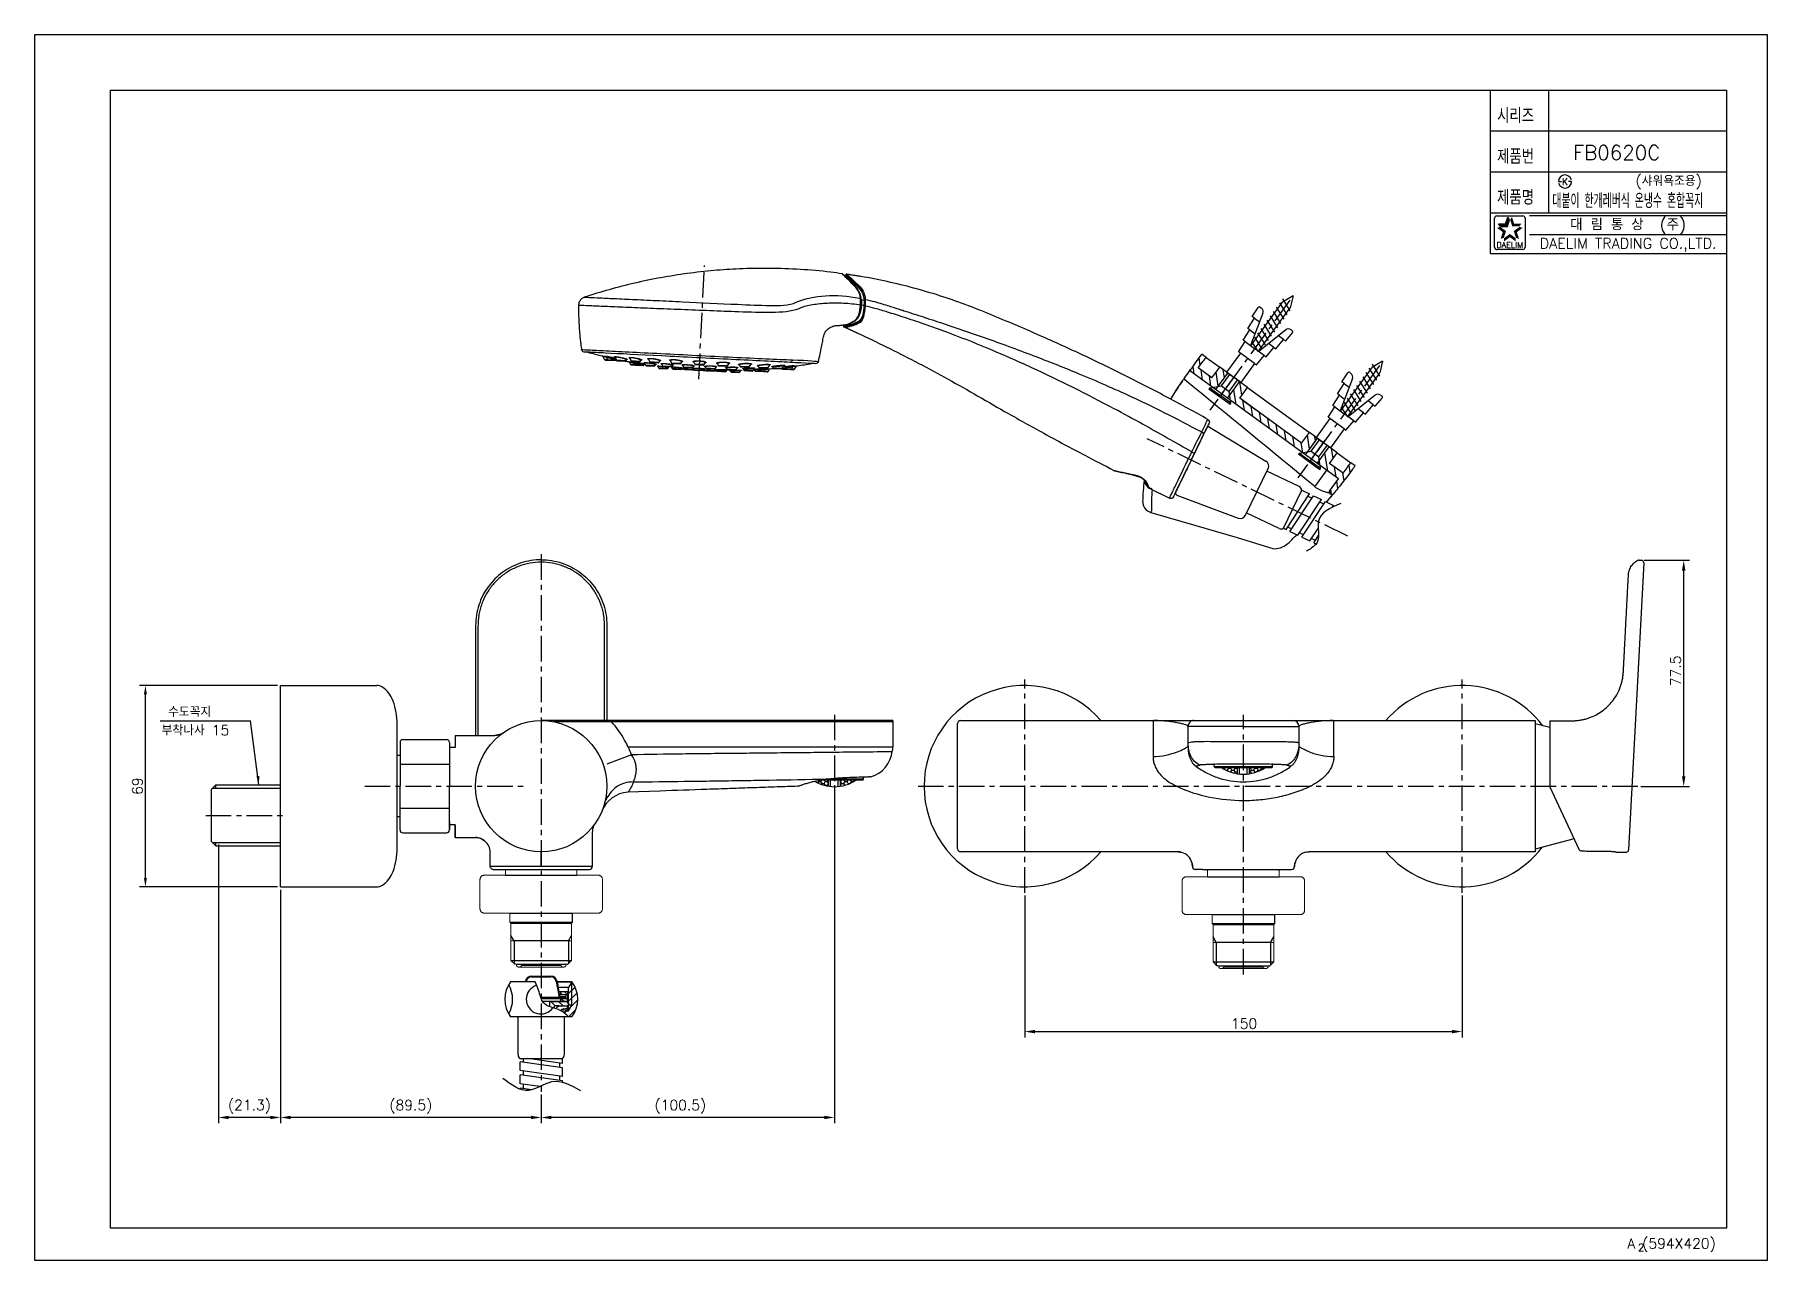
# Model space of a CAD drawing. Extents: x 168 to 762, y -1079 to -659.
import ezdxf
from ezdxf.enums import TextEntityAlignment as Align

# ---------------------------------------------------------------- set-up
doc = ezdxf.new("R2010")
doc.units = 0
doc.header["$LTSCALE"] = 7
doc.header["$MEASUREMENT"] = 0
doc.header["$PDSIZE"] = -10
for name, pattern in [('CENTER', [2, 1.25, -0.25, 0.25, -0.25]), ('CENTER2', [28.575, 19.05, -3.175, 3.175, -3.175]), ('HIDDEN', [0.375, 0.25, -0.125])]:
    doc.linetypes.add(name, pattern=pattern)
doc.layers.get('0').update_dxf_attribs({"color": 2, "linetype": 'CONTINUOUS'})
doc.layers.get('Defpoints').update_dxf_attribs({"linetype": 'CONTINUOUS'})
for name, color, linetype in [('CENTER', 1, 'CENTER'), ('CL', 1, 'CENTER'), ('D', 2, 'CONTINUOUS'), ('DIM', 2, 'CONTINUOUS'), ('DWG', 7, 'CONTINUOUS'), ('HD', 3, 'HIDDEN'), ('TXT', 4, 'CONTINUOUS'), ('W', 7, 'CONTINUOUS')]:
    doc.layers.add(name, color=color, linetype=linetype)
doc.styles.add('GHS', font='ROMANS', dxfattribs={"bigfont": 'GHS'})
doc.styles.add('ROMANS', font='romans')
doc.dimstyles.new('HONG', dxfattribs={"dimscale": 0, "dimtxt": 3.5, "dimasz": 3.5, "dimexe": 2, "dimexo": 1, "dimgap": 1, "dimtad": 1, "dimdec": 4, "dimdsep": 46, "dimtxsty": 'GHS', "dimcen": 3, "dimclrd": 2, "dimclre": 2, "dimclrt": 2, "dimadec": 0, "dimazin": 0, "dimtfac": 1, "dimtdec": 4, "dimtmove": 0, "dimatfit": 2, "dimfxl": 0, "dimtvp": 1, "dimtolj": 1, "dimarcsym": 0})
doc.dimstyles.new('STANDARD$7', dxfattribs={"dimtxt": 3.5, "dimasz": 3, "dimexe": 1, "dimexo": 0.0625, "dimgap": 1, "dimtad": 1, "dimdec": 4, "dimzin": 0, "dimdsep": 46, "dimtxsty": 'GHS', "dimcen": 1, "dimclrt": 2, "dimadec": 0, "dimazin": 0, "dimtfac": 1, "dimtdec": 4, "dimtofl": 0, "dimtmove": 0, "dimatfit": 3, "dimfxl": 0, "dimtolj": 1, "dimtzin": 0, "dimarcsym": 0})

msp = doc.modelspace()

# ---------------------------------------------------------------- texts
at = {"color": 7, "style": 'GHS'}
msp.add_text('FB0620C', height=5, dxfattribs=at).set_placement((710.17518, -698.93877), align=Align.MIDDLE)
at = {"style": 'GHS'}
msp.add_text('(샤워욕조용)', height=3.5, dxfattribs=at).set_placement((716.67225, -710.33634))
at = {"style": 'GHS', "width": 0.5}
msp.add_text('대붙이 한개레버식 온냉수 혼합꼭지', height=5, dxfattribs=at).set_placement((688.14875, -717.95631))
at = {"color": 7, "linetype": 'Continuous'}
for s, height, style, p in [('대 림 통 상  (주)', 4, 'GHS', (714.11482, -723.82241)), ('DAELIM TRADING CO.,LTD.', 3.6, 'ROMANS', (714.11482, -730.58976))]:
    msp.add_text(s, height=height, dxfattribs=dict(at, style=style)).set_placement(p, align=Align.MIDDLE)
at = {"color": 2, "linetype": 'Continuous', "style": 'ROMANS'}
msp.add_text('DAELIM', height=2, dxfattribs=at).set_placement((673.58196, -731.58298), align=Align.CENTER)
at = {"color": 7, "style": 'GHS'}
for s, height, p in [('A (594X420)', 3.5, (713.86832, -1074.49061)), ('2', 2.5, (717.522, -1075.32258))]:
    msp.add_text(s, height=height, dxfattribs=at).set_placement(p)
at = {"layer": 'D', "style": 'GHS', "width": 0.8}
for s, p in [('시리즈', (669.19484, -688.78812)), ('제품번', (669.19484, -702.78812)), ('제품명', (669.19484, -716.78812))]:
    msp.add_text(s, height=5, dxfattribs=at).set_placement(p)
at = {"layer": 'D', "style": 'GHS'}
msp.add_text('K', height=2.394, dxfattribs=at).set_placement((692.48716, -708.83564), align=Align.MIDDLE)
for s, p in [('수도꼭지', (213.59328, -892.28545)), ('부착나사 15', (211.37233, -898.59698))]:
    msp.add_text(s, height=3.5, dxfattribs=at).set_placement(p)
at = {"layer": 'DIM', "insert": (203.07478, -916.03925), "char_height": 3.5, "attachment_point": 5, "rotation": 90, "style": 'GHS'}
msp.add_mtext('\\A1;69', dxfattribs=at)

# ---------------------------------------------------------------- blocks, each defined once
blk = doc.blocks.new('*D10')
at = {"layer": 'D', "color": 2, "lineweight": -2}
for p, q in [((252.12, -951.54), (252.12, -1031.56)), ((341.52, -1021.73), (341.52, -1031.56)), ((338.02, -1029.56), (255.62, -1029.56))]:
    blk.add_line(p, q, dxfattribs=at)
at = {"layer": 'D', "color": 2}
for points in [[(255.62, -1028.98), (255.62, -1030.15), (252.12, -1029.56)], [(338.02, -1028.98), (338.02, -1030.15), (341.52, -1029.56)]]:
    blk.add_solid(points, dxfattribs=at)
at = {"layer": 'Defpoints', "color": 0}
for p in [(252.12, -950.54), (341.52, -1020.73), (252.12, -1029.56)]:
    blk.add_point(p, dxfattribs=at)
at = {"layer": 'D', "color": 2, "insert": (296.82, -1025.9), "char_height": 3.5, "attachment_point": 5, "style": 'GHS'}
blk.add_mtext('\\A1;(89.5)', dxfattribs=at)
blk = doc.blocks.new('*D11')
at = {"layer": 'D', "color": 2, "lineweight": -2}
for p, q in [((230.86, -936.04), (230.86, -1031.56)), ((252.12, -982.21), (252.12, -1031.56)), ((248.62, -1029.56), (234.36, -1029.56))]:
    blk.add_line(p, q, dxfattribs=at)
at = {"layer": 'D', "color": 2}
for points in [[(234.36, -1028.98), (234.36, -1030.15), (230.86, -1029.56)], [(248.62, -1028.98), (248.62, -1030.15), (252.12, -1029.56)]]:
    blk.add_solid(points, dxfattribs=at)
at = {"layer": 'Defpoints', "color": 0}
for p in [(230.86, -935.04), (252.12, -981.21), (230.86, -1029.56)]:
    blk.add_point(p, dxfattribs=at)
at = {"layer": 'D', "color": 2, "insert": (241.49, -1025.9), "char_height": 3.5, "attachment_point": 5, "style": 'GHS'}
blk.add_mtext('\\A1;(21.3)', dxfattribs=at)
blk = doc.blocks.new('*X4')
at = {"color": 0}
for p, q in [((543.71, 135.11), (541.19, 137.63)), ((540.54, 135.63), (540.08, 136.09)), ((544.33, 131.84), (541.18, 134.99)), ((544.09, 129.43), (541.18, 132.34)), ((543.42, 127.45), (541.18, 129.68)), ((542.44, 125.78), (542, 126.22))]:
    blk.add_line(p, q, dxfattribs=at)
blk = doc.blocks.new('*D9')
at = {"layer": 'D', "color": 2, "lineweight": -2}
for p, q in [((442.02, -915.66), (442.02, -1031.56)), ((341.53, -1021.73), (341.53, -1031.56)), ((438.52, -1029.56), (345.03, -1029.56))]:
    blk.add_line(p, q, dxfattribs=at)
at = {"layer": 'D', "color": 2}
for points in [[(345.03, -1028.98), (345.03, -1030.15), (341.53, -1029.56)], [(438.52, -1028.98), (438.52, -1030.15), (442.02, -1029.56)]]:
    blk.add_solid(points, dxfattribs=at)
at = {"layer": 'Defpoints', "color": 0}
for p in [(442.02, -914.66), (341.53, -1020.73), (341.53, -1029.56)]:
    blk.add_point(p, dxfattribs=at)
at = {"layer": 'D', "color": 2, "insert": (389.21, -1025.9), "char_height": 3.5, "attachment_point": 5, "style": 'GHS'}
blk.add_mtext('\\A1;(100.5)', dxfattribs=at)
blk = doc.blocks.new('A$C304D0408')
at = {"color": 7, "linetype": 'Continuous'}
for points, knots in [([(22.54, 60.18), (22.54, 60.18), (21.36, 60.18), (19, 60), (15.56, 59.17), (12.28, 57.81), (9.26, 55.96), (6.56, 53.66), (4.26, 50.96), (2.4, 47.94), (1.05, 44.66), (0.2, 41.21), (-0.06, 36.57), (0.07, 30.81), (0.03, 23.93), (0.04, 17.06), (0.03, 10.18), (0.04, 4.5), (0.03, 1.1), (0.03, 0)], [0, 0, 0, 0, 0.0000249, 0.0392614, 0.078498, 0.1177346, 0.1569711, 0.1962077, 0.2354443, 0.2746808, 0.3139174, 0.3531539, 0.3923905, 0.4687127, 0.5450349, 0.6213571, 0.6976793, 0.7740015, 0.8107114, 0.8107114, 0.8107114, 0.8107114]), ([(22.54, 60.18), (23.71, 60.18), (26.06, 60), (29.51, 59.17), (32.79, 57.81), (35.81, 55.96), (38.51, 53.66), (40.81, 50.96), (42.67, 47.94), (44.02, 44.66), (44.87, 41.21), (45.13, 36.57), (45, 30.81), (45.04, 23.93), (45.03, 17.06), (45.04, 10.78), (45.03, 6.79), (45.03, 5.09)], [0, 0, 0, 0, 0.0391444, 0.0783101, 0.1174759, 0.1566416, 0.1958073, 0.234973, 0.2741387, 0.3133045, 0.3524702, 0.3916359, 0.4678203, 0.5440047, 0.6201891, 0.6963735, 0.7527884, 0.7527884, 0.7527884, 0.7527884])]:
    blk.add_open_spline(points, degree=3, knots=knots, dxfattribs=at)
at = {"layer": 'D'}
for points, knots in [([(22.54, 59.34), (21.25, 59.34), (18.68, 59.11), (14.95, 58.09), (11.46, 56.43), (8.32, 54.18), (5.62, 51.41), (3.45, 48.21), (2.15, 45.27), (1.43, 42.81), (1.11, 41.23), (0.96, 39.96), (0.89, 39), (0.85, 38.04), (0.81, 36.75), (0.79, 35.15), (0.82, 33.23), (0.83, 31.3), (0.84, 29.38), (0.84, 27.46), (0.84, 24.89), (0.84, 21.69), (0.83, 16.55), (0.83, 10.14), (0.84, 4.2), (0.84, 0.82), (0.84, 0)], [0, 0, 0, 0, 0.0312585, 0.0625143, 0.0937652, 0.125009, 0.1562462, 0.1874764, 0.218697, 0.2343271, 0.2499496, 0.2577586, 0.2655712, 0.2733894, 0.2812064, 0.2968327, 0.3124606, 0.3280891, 0.3437172, 0.3593454, 0.3749737, 0.4062306, 0.4374877, 0.5000016, 0.5625147, 0.582393, 0.582393, 0.582393, 0.582393]), ([(44.23, 5.09), (44.24, 6.77), (44.24, 11.02), (44.23, 16.55), (44.23, 21.68), (44.23, 25.53), (44.23, 28.73), (44.24, 31.3), (44.25, 33.22), (44.27, 35.15), (44.26, 36.75), (44.22, 38.03), (44.18, 38.99), (44.11, 39.95), (43.95, 41.23), (43.64, 42.8), (42.92, 45.26), (41.61, 48.21), (39.45, 51.41), (36.76, 54.18), (33.61, 56.43), (30.12, 58.09), (26.39, 59.11), (23.82, 59.34), (22.54, 59.34)], [0.4590211, 0.4590211, 0.4590211, 0.4590211, 0.5000191, 0.5625306, 0.5937865, 0.6250428, 0.6562997, 0.6719277, 0.6875544, 0.7031797, 0.7188067, 0.7266238, 0.7344408, 0.7422531, 0.7500636, 0.7656844, 0.7813086, 0.8125365, 0.8437616, 0.8749973, 0.9062449, 0.9374887, 0.9687425, 1, 1, 1, 1])]:
    blk.add_open_spline(points, degree=3, knots=knots, dxfattribs=at)
blk = doc.blocks.new('A$C6B0C2F13')
at = {"layer": 'D'}
for p, q in [((11.68, 9), (10.6, 10.88)), ((11.68, 9), (11.68, 1.22)), ((30.31, 9), (31.4, 10.88)), ((30.31, 9), (30.31, 1.22))]:
    blk.add_line(p, q, dxfattribs=at)
at = {"layer": 'DWG', "linetype": 'CENTER2', "lineweight": 20}
for p, q in [((0, 30), (0, 20)), ((8.75, 31.5), (1.5, 31.5)), ((8.75, 33.5), (8.75, 31.5)), ((33.25, 33.5), (33.25, 31.5)), ((40.5, 31.5), (33.25, 31.5)), ((42, 20), (42, 30)), ((10.25, 18.5), (1.5, 18.5)), ((10.25, 18.5), (10.25, 15.45)), ((40.5, 18.5), (31.75, 18.5)), ((40.5, 18.5), (31.75, 18.5)), ((10.6, 15.1), (10.25, 15.45)), ((10.6, 9), (10.6, 15.1)), ((31.4, 15.1), (31.75, 15.45)), ((31.4, 9), (31.4, 15.1)), ((10.6, 9), (10.6, 2.3)), ((11.68, 9), (10.6, 9)), ((30.31, 9), (31.4, 9)), ((31.4, 9), (31.4, 2.3)), ((10.6, 2.3), (11.9, 1)), ((11.9, 1), (12.22, 1)), ((12.22, 1), (12.55, 1)), ((12.55, 1), (12.55, 0.45)), ((13.35, 0), (21, 0)), ((14.25, 0.5), (21, 0.5)), ((27.75, 0.5), (21, 0.5)), ((28.65, 0), (21, 0)), ((30.1, 1), (29.45, 1)), ((29.77, 1), (29.45, 1)), ((29.45, 1), (29.45, 0.45)), ((31.4, 2.3), (30.1, 1))]:
    blk.add_line(p, q, dxfattribs=at)
at = {"layer": 'DWG'}
for p, q in [((8.75, 31.5), (33.25, 31.5)), ((10.25, 18.5), (31.75, 18.5)), ((31.75, 15.45), (31.75, 18.5)), ((10.25, 15.45), (31.75, 15.45)), ((10.6, 15.1), (31.4, 15.1)), ((30.31, 9), (11.68, 9)), ((10.6, 2.3), (31.4, 2.3)), ((12.55, 1), (29.45, 1))]:
    blk.add_line(p, q, dxfattribs=at)
at = {"layer": 'DWG', "lineweight": 25}
for p, q in [((12.2, 1), (11.9, 1)), ((29.8, 1), (30.1, 1))]:
    blk.add_line(p, q, dxfattribs=at)
at = {"layer": 'DWG', "linetype": 'CENTER2', "lineweight": 20}
for centre, radius, start, end in [((1.5, 30), 1.5, 90, 180), ((40.5, 30), 1.5, 0, 90), ((1.5, 20), 1.5, 180, 270), ((40.5, 20), 1.5, 270, 0), ((40.5, 20), 1.5, 270, 0), ((13.38, 1), 0.997, 213.23091, 330.33362), ((28.62, 1), 0.997, 209.66638, 326.76909)]:
    blk.add_arc(centre, radius, start, end, dxfattribs=at)
blk = doc.blocks.new('A$C36F02A1C')
at = {"layer": 'D'}
for p, q in [((64.6, 52.31), (81.51, 52.31)), ((64.6, 37.31), (81.51, 37.31))]:
    blk.add_line(p, q, dxfattribs=at)
at = {"layer": 'DWG'}
for p, q in [((23.6, 34.81), (23.6, 79.31)), ((23.6, 79.31), (56.61, 79.31)), ((63.6, 44.81), (63.6, 66.12)), ((64.6, 59.81), (64.6, 44.81)), ((65.6, 60.81), (80.51, 60.81)), ((81.51, 59.81), (81.51, 44.81)), ((81.51, 59.81), (81.51, 44.81)), ((64.6, 55.31), (63.6, 55.31)), ((81.51, 58.01), (81.51, 44.81)), ((83.51, 58.01), (81.51, 58.01)), ((1.5, 45.29), (0, 43.79)), ((0, 25.83), (0, 43.79)), ((1.5, 45.29), (23.6, 45.29)), ((1.5, 44.16), (1.5, 45.29)), ((2.14, 45.29), (2.41, 45.29)), ((3.41, 45.29), (3.68, 45.29)), ((4.68, 45.29), (4.95, 45.29)), ((5.95, 45.29), (6.22, 45.29)), ((7.22, 45.29), (7.49, 45.29)), ((8.49, 45.29), (8.76, 45.29)), ((9.76, 45.29), (10.03, 45.29)), ((11.03, 45.29), (11.3, 45.29)), ((12.3, 45.29), (12.57, 45.29)), ((13.57, 45.29), (13.84, 45.29)), ((14.84, 45.29), (15.11, 45.29)), ((16.11, 45.29), (16.38, 45.29)), ((17.38, 45.29), (17.65, 45.29)), ((18.65, 45.29), (18.92, 45.29)), ((19.92, 45.29), (20.19, 45.29)), ((21.19, 45.29), (21.46, 45.29)), ((22.46, 45.29), (22.73, 45.29)), ((63.6, 23.5), (63.6, 44.81)), ((64.6, 29.81), (64.6, 44.81)), ((81.51, 29.81), (81.51, 44.81)), ((23.6, 10.31), (23.6, 34.81)), ((64.6, 34.31), (63.6, 34.31)), ((81.51, 32.71), (81.51, 31.61)), ((81.51, 32.71), (81.51, 29.81)), ((83.51, 31.61), (81.51, 31.61)), ((0, 25.83), (1.5, 24.33)), ((1.5, 24.33), (1.5, 25.46)), ((1.5, 24.33), (23.6, 24.33)), ((9.76, 24.33), (10.03, 24.33)), ((11.03, 24.33), (11.3, 24.33)), ((65.6, 28.81), (80.6, 28.81)), ((23.6, 10.31), (56.61, 10.31))]:
    blk.add_line(p, q, dxfattribs=at)
at = {"layer": 'DWG', "color": 2}
for p, q in [((0.37, 44.16), (23.6, 44.16)), ((0.37, 25.46), (23.6, 25.46))]:
    blk.add_line(p, q, dxfattribs=at)
at = {"layer": 'DWG'}
for centre, radius, start, end in [((56.61, 75.81), 3.5, 56.44269, 90), ((53.29, 70.81), 9.5, 19.56861, 56.44269), ((40.1, 66.12), 23.5, 0, 19.56861), ((65.6, 59.81), 1, 90, 180), ((80.51, 59.81), 1, 0, 90), ((65.6, 29.81), 1, 180, 270), ((80.51, 29.81), 1, 270, 0), ((40.1, 23.5), 23.5, 340.43139, 0), ((53.29, 18.81), 9.5, 303.55731, 340.43139), ((56.61, 13.81), 3.5, 270, 303.55731)]:
    blk.add_arc(centre, radius, start, end, dxfattribs=at)
blk = doc.blocks.new('*D5')
at = {"layer": 'D', "color": 2, "lineweight": -2}
for p, q in [((281.6, -1712.11), (281.6, -1760.7)), ((431.6, -1712.11), (431.6, -1760.7)), ((285.1, -1758.7), (428.1, -1758.7))]:
    blk.add_line(p, q, dxfattribs=at)
at = {"layer": 'D', "color": 2}
for points in [[(285.1, -1758.12), (285.1, -1759.29), (281.6, -1758.7)], [(428.1, -1758.12), (428.1, -1759.29), (431.6, -1758.7)]]:
    blk.add_solid(points, dxfattribs=at)
at = {"layer": 'Defpoints', "color": 0}
for p in [(281.6, -1711.11), (431.6, -1711.11), (431.6, -1758.7)]:
    blk.add_point(p, dxfattribs=at)
at = {"layer": 'D', "color": 2, "insert": (356.82, -1755.95), "char_height": 3.5, "attachment_point": 5, "style": 'GHS'}
blk.add_mtext('\\A1;150', dxfattribs=at)
blk = doc.blocks.new('*D6')
at = {"layer": 'D', "color": 2, "lineweight": -2}
for p, q in [((494.01, -1597.2), (509.53, -1597.2)), ((507.53, -1671.2), (507.53, -1600.7)), ((492.79, -1674.7), (509.53, -1674.7))]:
    blk.add_line(p, q, dxfattribs=at)
at = {"layer": 'D', "color": 2}
for points in [[(506.94, -1600.7), (508.11, -1600.7), (507.53, -1597.2)], [(506.94, -1671.2), (508.11, -1671.2), (507.53, -1674.7)]]:
    blk.add_solid(points, dxfattribs=at)
at = {"layer": 'Defpoints', "color": 0}
for p in [(493.01, -1597.2), (507.53, -1597.2), (491.79, -1674.7)]:
    blk.add_point(p, dxfattribs=at)
at = {"layer": 'D', "color": 2, "insert": (504.78, -1635.1), "char_height": 3.5, "attachment_point": 5, "rotation": 90, "style": 'GHS'}
blk.add_mtext('\\A1;77.5', dxfattribs=at)
blk = doc.blocks.new('S')
at = {"layer": 'DWG', "color": 2}
for p, q in [((5568.04, 3273.82), (5567.54, 3273.82)), ((5567.54, 3264.82), (5567.54, 3273.82)), ((5568.04, 3273.82), (5568.04, 3269.32)), ((5568.04, 3273.82), (5570.94, 3270.92)), ((5583.79, 3273.12), (5587.98, 3273.36)), ((5583.79, 3272.32), (5583.79, 3273.12)), ((5587.98, 3274.17), (5592.17, 3274.41)), ((5587.98, 3273.36), (5587.98, 3274.17)), ((5599.43, 3274.15), (5587.98, 3271.06)), ((5587.98, 3273.36), (5587.98, 3269.32)), ((5592.17, 3275.28), (5596.35, 3275.51)), ((5592.17, 3274.41), (5592.17, 3275.28)), ((5592.17, 3274.41), (5592.17, 3272.19)), ((5596.35, 3276.4), (5600.01, 3276.61)), ((5596.35, 3275.51), (5596.35, 3276.4)), ((5596.35, 3275.51), (5596.35, 3273.32)), ((5600.54, 3276.11), (5600.54, 3275.6)), ((5568.04, 3264.82), (5568.04, 3269.32)), ((5568.04, 3264.82), (5570.94, 3267.72)), ((5570.94, 3270.92), (5575.79, 3270.92)), ((5570.94, 3270.92), (5570.94, 3267.72)), ((5570.94, 3267.72), (5575.79, 3267.72)), ((5583.79, 3272.32), (5575.79, 3272.32)), ((5575.79, 3272.32), (5575.79, 3269.32)), ((5575.79, 3266.32), (5575.79, 3269.32)), ((5583.79, 3266.32), (5583.79, 3272.32)), ((5587.82, 3267.72), (5589.37, 3271.57)), ((5587.98, 3270.92), (5606.46, 3270.92)), ((5587.98, 3265.28), (5587.98, 3269.32)), ((5587.98, 3267.72), (5606.46, 3267.72)), ((5599.43, 3264.49), (5587.98, 3267.59)), ((5589.37, 3267.07), (5591.18, 3271.57)), ((5591.18, 3267.07), (5592.99, 3271.57)), ((5592.99, 3267.07), (5594.8, 3271.57)), ((5594.8, 3267.07), (5596.61, 3271.57)), ((5596.61, 3267.07), (5598.42, 3271.57)), ((5598.42, 3267.07), (5600.23, 3271.57)), ((5600.23, 3267.07), (5602.04, 3271.57)), ((5602.04, 3267.07), (5603.85, 3271.57)), ((5603.85, 3267.07), (5605.66, 3271.57)), ((5605.66, 3267.07), (5607.47, 3271.57)), ((5610.33, 3269.33), (5606.46, 3270.92)), ((5610.33, 3269.33), (5606.47, 3267.72)), ((5567.54, 3264.82), (5568.04, 3264.82)), ((5583.79, 3266.32), (5575.79, 3266.32)), ((5583.79, 3266.32), (5583.79, 3265.52)), ((5583.79, 3265.52), (5587.98, 3265.28)), ((5587.98, 3265.28), (5587.98, 3264.47)), ((5587.98, 3264.47), (5592.17, 3264.23)), ((5592.17, 3264.23), (5592.17, 3266.45)), ((5592.17, 3264.23), (5592.17, 3263.37)), ((5592.17, 3263.37), (5596.35, 3263.13)), ((5596.35, 3263.13), (5596.35, 3265.32)), ((5596.35, 3263.13), (5596.35, 3262.24)), ((5596.35, 3262.24), (5600.01, 3262.03)), ((5600.54, 3263.04), (5600.54, 3262.53))]:
    blk.add_line(p, q, dxfattribs=at)
for centre, radius, start, end in [((5599.04, 3275.6), 1.5, 285.12089, 0.00049), ((5600.04, 3276.11), 0.5, 0.00049, 93.22542), ((5599.04, 3263.04), 1.5, 0.00049, 74.88009), ((5600.04, 3262.53), 0.5, 266.77556, 0.00049)]:
    blk.add_arc(centre, radius, start, end, dxfattribs=at)
blk = doc.blocks.new('A$C40544796')
at = {"layer": 'DWG'}
h = blk.add_hatch(dxfattribs=at)
h.set_pattern_fill('ANSI31', color=256, scale=20, angle=54)
h.set_pattern_definition([(99, (-31338.4493, -5146.9015), (-2.46922085, -0.39108616), [])])
edge = h.paths.add_edge_path()
edge.add_line((818.21, 287.07), (813.52, 290.48))
edge.add_arc((-407.2, 1178.79), 1509.72, 323.95682, 324.1276)
edge.add_line((816.16, 294.12), (814.7, 295.18))
edge.add_arc((-1526.72, 1992.03), 2891.64, 323.93997, 324.06875, ccw=False)
edge.add_arc((811.29, 289.63), 0.5, 143.9335, 234)
edge.add_line((810.99, 289.22), (819.49, 283.05))
edge.add_line((819.49, 283.05), (823.6, 288.71))
edge.add_line((823.6, 288.71), (820.85, 290.71))
edge.add_line((820.85, 290.71), (818.21, 287.07))
h.paths.add_polyline_path([(830.4, 283.78), (827.65, 285.77), (823.53, 280.11), (850.23, 260.71), (854.34, 266.38), (851.59, 268.38), (848.95, 264.74), (827.75, 280.14)])
edge = h.paths.add_edge_path()
edge.add_spline(control_points=[(859.81, 247.28), (860.34, 247.93), (862.51, 250.61), (864.99, 253.84), (866.91, 256.45), (867.29, 256.97)], knot_values=[0, 0, 0, 0, 0.206315, 0.843077, 1, 1, 1, 1], degree=3, periodic=0)
edge.add_line((867.29, 256.97), (865.84, 258.03))
edge.add_arc((760.17, 334.58), 130.48, 322.10007, 324.07637, ccw=False)
edge.add_line((863.13, 254.43), (858.5, 257.8))
edge.add_line((858.5, 257.8), (861.14, 261.44))
edge.add_line((861.14, 261.44), (858.39, 263.44))
edge.add_line((858.39, 263.44), (854.28, 257.78))
edge.add_line((854.28, 257.78), (861.56, 252.49))
edge.add_line((861.56, 252.49), (858.51, 248.3))
edge.add_arc((858.92, 248), 0.5, 144.11365, 231.11814)
edge.add_line((858.6, 247.61), (859.11, 247.21))
edge.add_arc((859.42, 247.6), 0.5, 231.3781, 320.7412)
at = {"layer": 'CL'}
for p, q in [((642.26, 286.66), (644.23, 325.56)), ((844.93, 313.74), (817.46, 276.03)), ((875.64, 291.36), (847.59, 252.86)), ((864.75, 232.86), (796.03, 266.21))]:
    blk.add_line(p, q, dxfattribs=at)
at = {"layer": 'DWG', "color": 0, "linetype": 'Continuous'}
for p, q in [((692.62, 322.28), (692.61, 322.11)), ((691.76, 305.24), (691.74, 304.93)), ((609.41, 294.44), (609.97, 293.34)), ((611.03, 293.29), (609.97, 293.34)), ((610.22, 293.18), (611.28, 293.13)), ((610.48, 294.36), (611.03, 293.29)), ((614.12, 293.13), (611.03, 293.29)), ((611.28, 293.13), (613.93, 292.99)), ((613.6, 294.16), (614.12, 293.13)), ((617.29, 292.97), (614.12, 293.13)), ((614.37, 292.97), (617.02, 292.84)), ((617.29, 292.97), (617.49, 293.29)), ((618.5, 292.47), (618.9, 291.69)), ((618.56, 293.83), (619.04, 292.88)), ((620.23, 291.62), (618.9, 291.69)), ((622.21, 292.72), (619.04, 292.88)), ((619.15, 291.53), (620.48, 291.46)), ((619.29, 292.72), (621.94, 292.59)), ((619.83, 292.39), (620.23, 291.62)), ((623.39, 291.46), (620.23, 291.62)), ((620.48, 291.46), (623.13, 291.33)), ((622.21, 292.72), (622.44, 293.09)), ((623.39, 291.46), (623.55, 291.7)), ((623.67, 292.15), (624.04, 291.43)), ((627.21, 291.27), (624.04, 291.43)), ((624.29, 291.27), (626.94, 291.13)), ((625.02, 293.41), (625.45, 292.56)), ((628.62, 292.4), (625.45, 292.56)), ((625.7, 292.4), (628.35, 292.26)), ((627.21, 291.27), (627.39, 291.55)), ((628.62, 292.4), (628.9, 292.83)), ((629.56, 291.77), (629.89, 291.14)), ((633.06, 290.98), (629.89, 291.14)), ((632.54, 292.93), (632.92, 292.18)), ((636.09, 292.02), (632.92, 292.18)), ((633.06, 290.98), (633.28, 291.32)), ((633.17, 292.02), (635.82, 291.89)), ((636.09, 292.02), (636.42, 292.54)), ((636.78, 291.32), (637.06, 290.77)), ((640.6, 292.42), (640.93, 291.78)), ((644.1, 291.62), (640.93, 291.78)), ((641.19, 291.62), (643.84, 291.48)), ((644.1, 291.62), (644.49, 292.23)), ((648.67, 291.92), (648.95, 291.37)), ((652.12, 291.21), (648.95, 291.37)), ((649.2, 291.21), (651.85, 291.08)), ((652.12, 291.21), (652.58, 291.93)), ((656.18, 291.45), (656.41, 291)), ((659.58, 290.84), (660.1, 291.64)), ((665.99, 290.51), (666.58, 291.42)), ((670.91, 290.27), (671.54, 291.23)), ((674.01, 290.11), (674.66, 291.12)), ((675.06, 290.06), (675.73, 291.09)), ((628.25, 290.97), (628.25, 290.96)), ((628.25, 290.96), (628.49, 290.5)), ((628.49, 290.5), (631.66, 290.35)), ((628.74, 290.34), (631.39, 290.21)), ((630.14, 290.97), (632.79, 290.84)), ((631.66, 290.35), (631.76, 290.5)), ((631.76, 290.5), (631.76, 290.5)), ((633, 290.67), (633.21, 290.27)), ((636.37, 290.11), (633.21, 290.27)), ((633.46, 290.1), (636.11, 289.97)), ((636.37, 290.11), (636.51, 290.31)), ((636.44, 290.21), (640.78, 289.99)), ((636.47, 290.25), (640.76, 290.04)), ((640.23, 290.61), (637.06, 290.77)), ((637.31, 290.61), (639.96, 290.48)), ((640.23, 290.61), (640.5, 291.04)), ((640.68, 290.19), (640.84, 289.88)), ((644.01, 289.72), (640.84, 289.88)), ((641.09, 289.72), (643.74, 289.59)), ((644.01, 289.72), (644.19, 290.01)), ((644.07, 289.82), (648.41, 289.6)), ((644.1, 289.87), (648.39, 289.65)), ((644.46, 290.84), (644.69, 290.39)), ((647.86, 290.23), (644.69, 290.39)), ((644.94, 290.23), (647.59, 290.09)), ((647.86, 290.23), (648.19, 290.75)), ((648.35, 289.72), (648.47, 289.5)), ((651.64, 289.34), (648.47, 289.5)), ((648.72, 289.33), (651.37, 289.2)), ((651.64, 289.34), (651.88, 289.71)), ((651.67, 290.39), (651.86, 290.03)), ((651.84, 289.55), (651.84, 289.55)), ((655.03, 289.87), (651.86, 290.03)), ((652.11, 289.86), (654.76, 289.73)), ((653.1, 289.43), (653.19, 289.26)), ((653.19, 289.26), (656.35, 289.1)), ((653.44, 289.1), (656.09, 288.96)), ((655.03, 289.87), (655.42, 290.47)), ((656.35, 289.1), (656.63, 289.52)), ((659.58, 290.84), (656.41, 291)), ((656.63, 289.52), (656.63, 289.53)), ((656.67, 290.84), (659.32, 290.7)), ((657.55, 290.03), (657.7, 289.73)), ((660.87, 289.57), (657.7, 289.73)), ((657.96, 289.57), (660.61, 289.43)), ((660.87, 289.57), (661.31, 290.25)), ((661.39, 289.8), (661.39, 289.79)), ((661.39, 289.79), (661.52, 289.54)), ((664.69, 289.38), (661.52, 289.54)), ((661.77, 289.38), (664.42, 289.24)), ((662.63, 291.06), (662.83, 290.67)), ((665.99, 290.51), (662.83, 290.67)), ((663.08, 290.51), (665.73, 290.38)), ((664.42, 289.24), (665.75, 289.18)), ((664.69, 289.38), (665.16, 290.11)), ((666.01, 289.31), (664.7, 289.38)), ((666.01, 289.31), (666.5, 290.06)), ((667.58, 290.76), (667.75, 290.43)), ((670.91, 290.27), (667.75, 290.43)), ((668, 290.26), (670.65, 290.13)), ((674.01, 290.11), (670.91, 290.27)), ((671.09, 290.11), (673.74, 289.97)), ((673.74, 289.97), (674.8, 289.92)), ((675.06, 290.06), (674.01, 290.11))]:
    blk.add_line(p, q, dxfattribs=at)
at = {"layer": 'DWG', "linetype": 'Continuous'}
for p, q in [((816.16, 294.12), (814.7, 295.18)), ((816.16, 294.12), (820.85, 290.71)), ((861.56, 252.49), (810.99, 289.22)), ((818.21, 287.07), (813.52, 290.48)), ((818.21, 287.07), (820.85, 290.71)), ((819.49, 283.05), (823.6, 288.71)), ((830.4, 283.78), (820.85, 290.71)), ((823.53, 280.11), (827.65, 285.77)), ((827.75, 280.14), (830.4, 283.78)), ((848.95, 264.74), (827.75, 280.14)), ((830.4, 283.78), (851.59, 268.38)), ((848.95, 264.74), (851.59, 268.38)), ((861.14, 261.44), (851.59, 268.38)), ((850.23, 260.71), (854.34, 266.38)), ((854.28, 257.78), (858.39, 263.44)), ((858.5, 257.8), (861.14, 261.44)), ((861.14, 261.44), (865.84, 258.03)), ((857.51, 255.42), (853.68, 250.15)), ((863.14, 254.43), (858.5, 257.8)), ((867.29, 256.97), (865.84, 258.03)), ((853.41, 249.83), (853.68, 250.15)), ((858.51, 248.3), (861.56, 252.49)), ((858.6, 247.61), (859.1, 247.21)), ((858.75, 246), (858.64, 245.87)), ((797.3, 240.98), (797.44, 241.46))]:
    blk.add_line(p, q, dxfattribs=at)
at = {"layer": 'DWG', "ltscale": 0.5}
for p, q in [((826.21, 288.05), (820.92, 280.77)), ((856.95, 265.72), (851.66, 258.44))]:
    blk.add_line(p, q, dxfattribs=at)
at = {"layer": 'DWG'}
for p, q in [((828.56, 279.55), (833.12, 276.24)), ((831.21, 283.19), (835.76, 279.88)), ((811.08, 258.91), (816.41, 269.92)), ((817.41, 270.21), (836.68, 258.58)), ((811.08, 258.91), (805.74, 247.9)), ((829.7, 240.02), (837.45, 255.99)), ((848.06, 249.82), (836.98, 255.13)), ((806.13, 246.94), (827.2, 239.02)), ((842.69, 235.54), (848.96, 248.62)), ((843.59, 235.11), (851.69, 247.31)), ((844.93, 234.47), (853.03, 246.67)), ((847.66, 233.16), (855.76, 245.36)), ((848.96, 248.62), (851.69, 247.31)), ((849.02, 232.51), (857.13, 244.7)), ((852.47, 245.83), (851.13, 246.47)), ((853.03, 246.67), (855.76, 245.36)), ((856.57, 243.86), (855.2, 244.52)), ((857.13, 244.7), (859.86, 243.4)), ((841.2, 235.48), (830.12, 240.78)), ((859.4, 242.71), (859.86, 243.4)), ((842.69, 235.54), (843.59, 235.11)), ((845.48, 235.31), (844.15, 235.95)), ((844.93, 234.47), (847.66, 233.16)), ((849.58, 233.35), (848.22, 234)), ((849.02, 232.51), (851.76, 231.2)), ((851.76, 231.2), (854.61, 235.49)), ((853.68, 231.39), (852.32, 232.04)), ((853.09, 230.56), (854.76, 233.08)), ((853.09, 230.56), (853.91, 230.17))]:
    blk.add_line(p, q, dxfattribs=at)
at = {"layer": 'DWG', "linetype": 'Continuous'}
for points in [[(794.45, 244.72), (794.5, 244.01), (794.71, 243.24), (795.07, 242.57), (795.55, 241.99), (796.14, 241.52), (796.79, 241.16), (797.3, 240.98)], [(797.3, 240.98), (812.66, 236.54), (826.82, 232.35), (839.46, 228.51)]]:
    blk.add_lwpolyline(points, dxfattribs=at)
at = {"layer": 'DWG', "color": 7, "linetype": 'Continuous', "extrusion": (-0.000153284, 7.73713e-06, -1)}
blk.add_arc((-603.05, 296.95, -0.1), 1, 272.88905, 351.7118, dxfattribs=at)
at = {"layer": 'DWG', "color": 7, "linetype": 'Continuous'}
for start, end in [(254.68745, 256.34759), (277.87353, 279.53336)]:
    blk.add_arc((651.43, 468.33), 178.79, start, end, dxfattribs=at)
at = {"layer": 'DWG', "color": 0, "linetype": 'Continuous', "extrusion": (0.000933395, -0.000214851, 1)}
blk.add_arc((609.14, 294.31, 0.54), 0.3, 24.59384, 77.01111, dxfattribs=at)
at = {"layer": 'DWG', "color": 0, "linetype": 'Continuous'}
for centre, radius, start, end in [((610.24, 293.48), 0.3, 207.11041, 267.11041), ((611.29, 293.43), 0.3, 207.11041, 267.11041), ((613.94, 293.29), 0.3, 267.11041, 314.74573), ((614.39, 293.27), 0.3, 207.11041, 267.11041), ((617.04, 293.14), 0.3, 267.11041, 327.11041), ((651.43, 468.33), 178.79, 258.94779, 259.32493), ((619.17, 291.83), 0.3, 207.11041, 267.11041), ((619.31, 293.02), 0.3, 207.11041, 267.11041), ((620.49, 291.76), 0.3, 207.11041, 267.11041), ((621.96, 292.89), 0.3, 267.11041, 327.11041), ((623.14, 291.63), 0.3, 267.11041, 327.11041), ((624.31, 291.57), 0.3, 207.11041, 267.11041), ((625.72, 292.7), 0.3, 207.11041, 267.11041), ((626.96, 291.43), 0.3, 267.11041, 327.11041), ((628.37, 292.56), 0.3, 267.11041, 327.11041), ((630.15, 291.27), 0.3, 207.11041, 267.11041), ((633.19, 292.32), 0.3, 207.11041, 267.11041), ((635.84, 292.19), 0.3, 267.11041, 327.11041), ((641.2, 291.92), 0.3, 207.11041, 267.11041), ((643.85, 291.78), 0.3, 267.11041, 327.11041), ((649.21, 291.51), 0.3, 207.11041, 267.11041), ((651.86, 291.38), 0.3, 267.11041, 327.11041), ((628.76, 290.64), 0.3, 207.11041, 267.11041), ((631.41, 290.51), 0.3, 267.11041, 327.11041), ((632.8, 291.14), 0.3, 267.11041, 327.11041), ((651.43, 468.33), 178.79, 264.0752, 264.11189), ((633.47, 290.4), 0.3, 207.11041, 267.11041), ((636.12, 290.27), 0.3, 267.11041, 327.11041), ((647.32, 386.83), 97.31, 263.55574, 266.2836), ((637.32, 290.91), 0.3, 207.11041, 267.11041), ((639.97, 290.78), 0.3, 267.11041, 327.11041), ((641.1, 290.02), 0.3, 207.11041, 267.11041), ((643.75, 289.88), 0.3, 267.11041, 327.11041), ((647.32, 386.83), 97.31, 267.93721, 270.66507), ((644.96, 290.52), 0.3, 207.11041, 267.11041), ((647.61, 290.39), 0.3, 267.11041, 327.11041), ((648.74, 289.63), 0.3, 207.11041, 267.11041), ((651.39, 289.5), 0.3, 267.11041, 327.11041), ((652.13, 290.16), 0.3, 207.11041, 267.11041), ((653.45, 289.4), 0.3, 207.11041, 267.11041), ((654.78, 290.03), 0.3, 267.11041, 327.11041), ((656.1, 289.26), 0.3, 267.11041, 327.11041), ((656.68, 291.13), 0.3, 207.11041, 267.11041), ((657.97, 289.87), 0.3, 207.11041, 267.11041), ((659.33, 291), 0.3, 267.11041, 327.11041), ((660.62, 289.73), 0.3, 267.11041, 327.11041), ((651.43, 468.33), 178.79, 273.07463, 273.28204), ((661.79, 289.68), 0.3, 207.11041, 267.11041), ((663.09, 290.81), 0.3, 207.11041, 267.11041), ((664.44, 289.54), 0.3, 267.11041, 327.11041), ((665.74, 290.68), 0.3, 267.11041, 327.11041), ((665.76, 289.47), 0.3, 267.11041, 327.11041), ((651.43, 468.33), 178.79, 274.90487, 275.27304), ((668.01, 290.56), 0.3, 207.11041, 267.11041), ((670.66, 290.43), 0.3, 267.11041, 327.11041), ((671.11, 290.41), 0.3, 219.47508, 267.11041), ((673.76, 290.27), 0.3, 267.11041, 327.11041), ((674.81, 290.22), 0.3, 267.11041, 327.11041)]:
    blk.add_arc(centre, radius, start, end, dxfattribs=at)
at = {"layer": 'DWG', "color": 0, "linetype": 'Continuous', "extrusion": (0.000569106, -2.8726e-05, 1)}
blk.add_arc((618.22, 292.35, 0.36), 0.3, 23.49844, 79.93415, dxfattribs=at)
at = {"layer": 'DWG', "color": 0, "linetype": 'Continuous', "extrusion": (-0.000965838, -0.000121731, -1)}
blk.add_arc((-675.99, 290.94, -0.66), 0.3, 30.47722, 82.79235, dxfattribs=at)
at = {"layer": 'DWG', "color": 7, "linetype": 'Continuous', "extrusion": (0, 0, -1)}
blk.add_arc((-682.31, 292.94, 0), 1, 194.19523, 272.8896, dxfattribs=at)
at = {"layer": 'DWG', "linetype": 'Continuous'}
for centre, radius, start, end in [((-1526.52, 1992.3), 2891.64, 323.93352, 324.06228), ((-622.55, 1334.79), 1775.63, 323.97522, 324.12042), ((869.37, 242.93), 74.93, 144.92325, 150.54305), ((-8141.96, -10663.01), 14142.38, 50.501494, 50.734867), ((811.29, 289.63), 0.5, 143.84247, 234), ((740.14, 349.37), 155.38, 322.33413, 323.99367), ((869.4, 242.91), 74.98, 173.00991, 178.61052), ((869.46, 242.9), 72.04, 175.28753, 181.14538), ((697.21, 380.62), 210.28, 319.66672, 320.64521), ((697.77, 380.16), 209.55, 319.66348, 319.75047), ((698.63, 379.44), 208.43, 319.75023, 320.14781), ((858.92, 248), 0.5, 144, 231), ((700.2, 378.13), 206.39, 320.19425, 320.65454), ((859.42, 247.6), 0.5, 230.99997, 320.65623), ((697.71, 380.18), 209.61, 314.51425, 315.52999), ((697.77, 380.12), 209.53, 315.49508, 315.52997), ((839.11, 236.47), 8, 273.78406, 313.92236), ((839.11, 236.47), 8, 273.78413, 313.92237)]:
    blk.add_arc(centre, radius, start, end, dxfattribs=at)
at = {"layer": 'DWG', "color": 0, "linetype": 'Continuous', "extrusion": (0.000465875, -2.35154e-05, -1)}
blk.add_arc((-666.75, 289.9, 0.29), 0.3, 32.2316, 85.76664, dxfattribs=at)
at = {"layer": 'DWG', "color": 0}
blk.add_arc((817.04, 269.61), 0.7, 58.88399, 154.14041, dxfattribs=at)
at = {"layer": 'DWG', "color": 0, "linetype": 'Continuous', "extrusion": (0, 0, -1)}
blk.add_arc((-816.32, 271.99, 0), 1, 119.18894, 205.88959, dxfattribs=at)
at = {"layer": 'DWG'}
for centre, radius, start, end in [((835.65, 256.86), 2, 334.14041, 58.88399), ((847.46, 248.45), 1.5, 6.61231, 66.14467), ((806.37, 247.6), 0.7, 154.14041, 249.39682), ((827.9, 240.89), 2, 249.39682, 334.14041), ((841.89, 236.81), 1.5, 242.67994, 302.21231)]:
    blk.add_arc(centre, radius, start, end, dxfattribs=at)
at = {"layer": 'DWG', "color": 7, "linetype": 'Continuous', "extrusion": (7.1211e-06, 0.00014108, -1)}
blk.add_arc((-804.07, 246.75, 0.04), 1, 205.88937, 295.96421, dxfattribs=at)
at = {"layer": 'DWG', "color": 7, "linetype": 'Continuous'}
for points, knots in [([(656.19, 324.43), (653.25, 324.3), (647.29, 323.91), (638.33, 322.91), (629.31, 321.48), (620.36, 319.63), (611.63, 317.4), (605.92, 315.66), (603.15, 314.74)], [0, 0, 0, 0, 0.162638, 0.33144, 0.500243, 0.669046, 0.837848, 1, 1, 1, 1]), ([(691.4, 322.75), (690.09, 322.95), (685.33, 323.64), (677.05, 324.31), (666.62, 324.71), (659.66, 324.58), (656.19, 324.43)], [0, 0, 0, 0, 0.112692, 0.408737, 0.704782, 1, 1, 1, 1]), ([(816.8, 272.86), (812.3, 275.38), (803.01, 280.44), (788.78, 287.76), (774.16, 294.85), (761.48, 300.63), (750.82, 305.23), (742.26, 308.83), (733.63, 312.29), (724.85, 315.32), (715.94, 317.94), (706.91, 320.14), (700.83, 321.32), (697.78, 321.84)], [0, 0, 0, 0, 0.119752, 0.245506, 0.37126, 0.49701, 0.568868, 0.64073, 0.712586, 0.784439, 0.856292, 0.928147, 1, 1, 1, 1]), ([(603.14, 314.74), (603.06, 314.72), (602.8, 314.64), (602.39, 314.41), (601.96, 314.07), (601.59, 313.64), (601.3, 313.14), (601.11, 312.57), (601.03, 312.15), (601.05, 311.93), (601.05, 311.92)], [0, 0, 0, 0, 0.069178, 0.219295, 0.365043, 0.511553, 0.666741, 0.825985, 0.987016, 1, 1, 1, 1]), ([(601.06, 311.92), (601.05, 311.19), (601.04, 309.53), (601.11, 307.1), (601.23, 304.82), (601.35, 303.13), (601.46, 301.94), (601.55, 300.96), (601.67, 299.84), (601.84, 298.38), (601.99, 297.29), (602.08, 296.69)], [0, 0, 0, 0, 0.14249, 0.326775, 0.476489, 0.591632, 0.658853, 0.711882, 0.784505, 0.880544, 1, 1, 1, 1]), ([(683.28, 292.7), (683.49, 293.56), (683.89, 295.24), (684.37, 297.57), (684.71, 299.39), (684.91, 300.65), (685.09, 301.55), (685.41, 302.34), (685.86, 303.08), (686.45, 303.73), (687.11, 304.26), (687.84, 304.65), (688.72, 304.97), (689.62, 305.1), (690.24, 305.06), (690.46, 305.03)], [0, 0, 0, 0, 0.166935, 0.324749, 0.446562, 0.514295, 0.566003, 0.618263, 0.672726, 0.72885, 0.782155, 0.831626, 0.882786, 0.957759, 1, 1, 1, 1]), ([(696.8, 302.4), (700.06, 300.88), (706.64, 297.72), (716.54, 292.71), (726.6, 287.34), (736.79, 281.56), (748.08, 275.01), (760.71, 267.98), (773.22, 261.24), (781.27, 257.09), (784.61, 255.39)], [0, 0, 0, 0, 0.108349, 0.21975, 0.334201, 0.451706, 0.572264, 0.727253, 0.887012, 1, 1, 1, 1]), ([(673.55, 292.39), (668.44, 292.64), (661.4, 293), (649.62, 293.59), (645.58, 293.8), (637.38, 294.21), (633.4, 294.41), (621.78, 295), (615.03, 295.34), (607.96, 295.7), (606.12, 295.79), (603.64, 295.91), (603, 295.95), (603, 295.95)], [0, 0, 0, 0, 0.250007, 0.250007, 0.375011, 0.375011, 0.500014, 0.500014, 0.750022, 0.750022, 0.875025, 0.875025, 1, 1, 1, 1]), ([(682.26, 291.95), (682.26, 291.95), (682.26, 291.95), (682.25, 291.95), (678.99, 292.11), (673.55, 292.39)], [0, 0, 0, 0, 0.000021, 0.000021, 1, 1, 1, 1]), ([(812.29, 261.4), (811.37, 259.51), (810.49, 257.7), (808.81, 254.23), (808.01, 252.58), (806.62, 249.73), (806.03, 248.5), (805.2, 246.79), (804.96, 246.31), (804.97, 246.32), (804.97, 246.32), (804.97, 246.32)], [0, 0, 0, 0, 0.249983, 0.249983, 0.499966, 0.499966, 0.749949, 0.749949, 0.999932, 0.999932, 1, 1, 1, 1])]:
    blk.add_open_spline(points, degree=3, knots=knots, dxfattribs=at)
at = {"layer": 'DWG', "color": 0, "linetype": 'Continuous'}
for points, knots in [([(696.09, 318.04), (694.77, 319.44), (693.59, 320.65), (691.93, 322.28), (691.44, 322.75), (691.38, 322.81)], [0, 0, 0, 0, 0.516884, 0.516884, 1, 1, 1, 1]), ([(692.03, 322.27), (691.97, 322.33), (691.81, 322.48), (691.63, 322.65), (691.55, 322.72), (691.54, 322.74), (691.53, 322.74), (691.53, 322.74), (691.52, 322.75), (691.52, 322.75), (691.49, 322.77), (691.45, 322.8), (691.41, 322.8), (691.41, 322.81)], [0, 0, 0, 0, 0.201793, 0.521929, 0.833809, 0.910212, 0.949108, 0.964968, 0.967636, 0.969682, 0.973234, 0.994881, 1, 1, 1, 1]), ([(696.24, 318), (696.07, 318.19), (695.58, 318.7), (694.89, 319.43), (694.15, 320.18), (693.51, 320.82), (692.94, 321.39), (692.45, 321.86), (692.06, 322.24), (691.78, 322.51), (691.6, 322.68), (691.55, 322.72), (691.53, 322.74), (691.53, 322.74)], [0, 0, 0, 0, 0.06774, 0.189498, 0.289469, 0.395462, 0.500779, 0.604863, 0.706939, 0.806544, 0.903561, 0.988568, 1, 1, 1, 1]), ([(696.94, 318.05), (695.71, 319.22), (694.63, 320.26), (693.06, 321.73), (692.61, 322.14), (692.61, 322.14)], [0, 0, 0, 0, 0.500002, 0.500002, 1, 1, 1, 1]), ([(693.01, 322.58), (693, 322.58), (692.97, 322.6), (692.89, 322.6), (692.8, 322.58), (692.7, 322.51), (692.64, 322.43), (692.62, 322.34), (692.62, 322.29), (692.62, 322.28)], [0, 0, 0, 0, 0.038141, 0.183512, 0.363982, 0.55046, 0.754968, 0.912751, 1, 1, 1, 1]), ([(696.96, 318.41), (695.7, 319.54), (694.62, 320.53), (693.07, 321.91), (692.62, 322.31), (692.62, 322.31)], [0, 0, 0, 0, 0.500139, 0.500139, 1, 1, 1, 1]), ([(692.96, 322.59), (692.97, 322.59), (693.41, 322.19), (694.93, 320.78), (695.99, 319.78), (697.22, 318.65)], [0, 0, 0, 0, 0.499954, 0.499954, 1, 1, 1, 1]), ([(676.24, 313.22), (678.75, 314.34), (682.07, 315.02), (689.32, 315.46), (693.38, 315.15), (697.4, 314.38)], [0, 0, 0, 0, 0.5, 0.5, 1, 1, 1, 1]), ([(697.69, 315.49), (697.67, 315.56), (697.57, 315.95), (697.29, 316.57), (696.83, 317.32), (696.48, 317.79), (696.26, 318), (696.24, 318.01)], [0, 0, 0, 0, 0.071087, 0.40979, 0.702104, 0.978365, 1, 1, 1, 1]), ([(697.22, 318.65), (697.35, 318.52), (697.48, 318.4), (697.6, 318.27), (697.6, 318.27), (697.6, 318.27), (697.6, 318.27)], [0, 0, 0, 0, 0.999912, 0.999912, 0.999912, 1, 1, 1, 1]), ([(697.74, 314.32), (697.67, 314.76), (697.59, 315.19), (697.46, 315.61), (697.46, 315.61), (697.46, 315.61), (697.46, 315.61)], [0, 0, 0, 0, 0.999963, 0.999963, 0.999963, 1, 1, 1, 1]), ([(697.95, 314.31), (697.95, 314.39), (697.89, 314.8), (697.81, 315.2), (697.7, 315.5), (697.7, 315.5)], [0, 0, 0, 0, 0.202841, 0.993882, 1, 1, 1, 1]), ([(655.85, 309.7), (649.48, 309.94), (642.76, 310.21), (632.98, 310.6), (629.83, 310.72), (623.75, 310.96), (620.85, 311.08), (615.58, 311.3), (613.14, 311.4), (608.9, 311.58), (607.09, 311.66), (604.11, 311.79), (602.97, 311.84), (601.44, 311.9), (601.05, 311.92), (601.05, 311.92), (601.05, 311.92), (601.05, 311.92)], [0, 0, 0, 0, 0.25, 0.25, 0.374999, 0.374999, 0.499999, 0.499999, 0.624999, 0.624999, 0.749999, 0.749999, 0.874999, 0.874999, 0.999998, 0.999998, 1, 1, 1, 1]), ([(603.11, 314.74), (603.11, 314.74), (603.11, 314.74), (603.11, 314.74), (603.49, 314.72), (604.94, 314.66), (606.03, 314.61), (608.88, 314.48), (610.61, 314.4), (614.67, 314.21), (616.99, 314.1), (622.03, 313.86), (624.81, 313.73), (630.61, 313.46), (633.62, 313.32), (642.99, 312.89), (649.43, 312.57), (655.57, 312.29)], [0, 0, 0, 0, 0.000083, 0.000083, 0.125072, 0.125072, 0.250062, 0.250062, 0.375052, 0.375052, 0.500041, 0.500041, 0.625031, 0.625031, 0.750021, 0.750021, 1, 1, 1, 1]), ([(655.57, 312.29), (659.43, 312.11), (663.14, 311.95), (670, 311.87), (673.18, 311.89), (675.68, 312.99)], [0, 0, 0, 0, 0.5, 0.5, 1, 1, 1, 1]), ([(676.55, 310.79), (673.97, 309.75), (670.78, 309.52), (663.74, 309.43), (659.94, 309.54), (655.85, 309.7)], [0, 0, 0, 0, 0.5, 0.5, 1, 1, 1, 1]), ([(675.68, 312.99), (675.86, 313.08), (676.05, 313.15), (676.24, 313.22), (676.24, 313.22), (676.24, 313.22), (676.24, 313.22)], [0, 0, 0, 0, 0.999933, 0.999933, 0.999933, 1, 1, 1, 1]), ([(697.05, 312.09), (695.06, 312.38), (693.11, 312.59), (689.27, 312.73), (687.44, 312.68), (683.94, 312.45), (682.27, 312.27), (679.19, 311.74), (677.77, 311.39), (676.55, 310.79)], [0, 0, 0, 0, 0.25, 0.25, 0.5, 0.5, 0.75, 0.75, 1, 1, 1, 1]), ([(696.81, 305.92), (697.65, 306.34), (698.15, 307.15), (698.77, 309.23), (698.9, 310.47), (699, 311.76)], [0, 0, 0, 0, 0.5, 0.5, 1, 1, 1, 1]), ([(699.29, 311.7), (699.18, 310.35), (699.02, 309.07), (698.36, 306.93), (697.82, 306.11), (696.96, 305.67)], [0, 0, 0, 0, 0.5, 0.5, 1, 1, 1, 1]), ([(698.96, 311.84), (698.87, 310.7), (698.74, 309.62), (698.19, 307.77), (697.77, 307.01), (697.1, 306.54)], [0, 0, 0, 0, 0.5, 0.5, 1, 1, 1, 1]), ([(697.7, 311.99), (697.7, 311.99), (697.7, 311.99), (697.7, 311.99), (697.72, 312.24), (697.74, 312.49), (697.76, 312.74), (697.77, 313.08), (697.78, 313.42), (697.77, 313.74), (697.77, 313.94), (697.76, 314.14), (697.74, 314.32), (697.74, 314.32), (697.74, 314.32), (697.74, 314.32)], [0, 0, 0, 0, 0.000024, 0.000024, 0.000024, 0.307399, 0.307399, 0.307399, 0.727352, 0.727352, 0.727352, 0.999976, 0.999976, 0.999976, 1, 1, 1, 1]), ([(697.97, 314.13), (698, 313.97), (698.02, 313.79), (698.02, 313.6), (698.04, 313.32), (698.04, 313.01), (698.03, 312.71), (698.02, 312.48), (698.01, 312.25), (697.99, 312.03)], [0, 0, 0, 0, 0.2748, 0.2748, 0.2748, 0.694166, 0.694166, 0.694166, 1, 1, 1, 1]), ([(698.96, 313.77), (698.98, 313.6), (698.99, 313.41), (699, 313.21), (699.01, 312.95), (699.01, 312.66), (698.99, 312.37), (698.99, 312.2), (698.98, 312.02), (698.96, 311.84)], [0, 0, 0, 0, 0.310249, 0.310249, 0.310249, 0.738272, 0.738272, 0.738272, 1, 1, 1, 1]), ([(699, 311.76), (699.02, 311.98), (699.03, 312.21), (699.04, 312.44), (699.05, 312.75), (699.05, 313.05), (699.04, 313.34), (699.04, 313.51), (699.03, 313.67), (699.01, 313.83)], [0, 0, 0, 0, 0.312552, 0.312552, 0.312552, 0.74271, 0.74271, 0.74271, 1, 1, 1, 1]), ([(699.34, 313.99), (699.34, 313.99), (699.34, 313.99), (699.34, 313.99), (699.36, 313.82), (699.36, 313.64), (699.37, 313.45), (699.37, 313.13), (699.36, 312.79), (699.34, 312.45), (699.33, 312.2), (699.31, 311.95), (699.29, 311.7), (699.29, 311.7), (699.29, 311.7), (699.29, 311.7)], [0, 0, 0, 0, 0.000025, 0.000025, 0.000025, 0.260317, 0.260317, 0.260317, 0.689007, 0.689007, 0.689007, 0.999975, 0.999975, 0.999975, 1, 1, 1, 1]), ([(811.3, 261.7), (805.69, 264.89), (796.86, 269.92), (778.71, 279.79), (760.99, 288.66), (741.73, 297.13), (729.39, 302.01), (719.77, 305.46), (713, 307.74), (707.37, 309.51), (703.02, 310.85), (700.41, 311.44), (699.29, 311.7)], [0, 0, 0, 0, 0.157344, 0.247656, 0.503982, 0.640054, 0.760692, 0.827631, 0.889137, 0.934853, 0.971804, 1, 1, 1, 1]), ([(699.34, 313.99), (700.39, 313.74), (702.35, 313.28), (705.06, 312.47), (707.38, 311.76), (709.32, 311.15), (710.88, 310.66), (712.06, 310.28), (715.22, 309.27), (720.5, 307.57), (729.98, 304.43), (742.48, 300.14), (757.35, 294.66), (770.74, 289.34), (780.47, 285.19), (790.24, 280.85), (801.33, 275.61), (810.39, 270.81), (814.68, 268.54)], [0, 0, 0, 0, 0.025931, 0.048678, 0.068237, 0.084609, 0.097792, 0.107788, 0.114596, 0.177778, 0.241928, 0.355622, 0.496925, 0.624611, 0.703805, 0.752378, 0.882716, 1, 1, 1, 1]), ([(690.43, 305.04), (690.43, 305.04), (690.81, 305.14), (691.82, 305.2), (692.06, 305.22), (692.32, 305.27)], [0, 0, 0, 0, 0.795792, 0.795792, 1, 1, 1, 1]), ([(691.74, 304.93), (691.74, 304.93), (691.74, 304.93), (691.74, 304.93), (692.14, 304.82), (693.68, 304.93), (694.81, 305.27), (696.21, 305.69)], [0, 0, 0, 0, 0.00005, 0.00005, 0.500025, 0.500025, 1, 1, 1, 1]), ([(691.76, 305.24), (691.76, 305.24), (691.76, 305.24), (691.76, 305.24), (692.15, 305.14), (693.67, 305.24), (694.78, 305.6), (696.14, 306.08)], [0, 0, 0, 0, 0.001514, 0.001514, 0.500757, 0.500757, 1, 1, 1, 1]), ([(696.34, 305.43), (695, 305), (693.87, 304.64), (692.32, 304.52), (691.92, 304.64), (691.92, 304.64), (692.32, 304.52), (693.41, 304.61), (693.79, 304.68), (694.22, 304.79)], [0, 0, 0, 0, 0.293025, 0.293025, 0.586049, 0.586049, 0.879074, 0.879074, 1, 1, 1, 1]), ([(696.34, 305.43), (695, 305), (693.87, 304.64), (692.32, 304.52), (691.92, 304.64), (691.92, 304.64)], [0, 0, 0, 0, 0.500002, 0.500002, 1, 1, 1, 1]), ([(692.32, 305.27), (692.57, 305.31), (692.83, 305.38), (693.7, 305.68), (694.37, 306), (695.06, 306.36)], [0, 0, 0, 0, 0.327451, 0.327451, 1, 1, 1, 1]), ([(692.47, 305.25), (692.65, 305.28), (693.02, 305.37), (693.67, 305.63), (694.39, 305.98), (694.94, 306.22), (695.24, 306.35)], [0, 0, 0, 0, 0.226066, 0.459597, 0.72111, 1, 1, 1, 1]), ([(695.6, 306.53), (695.79, 306.62), (696.15, 306.84), (696.62, 307.27), (697.02, 307.83), (697.27, 308.34), (697.39, 308.68), (697.42, 308.79)], [0, 0, 0, 0, 0.203886, 0.433687, 0.663315, 0.894302, 1, 1, 1, 1]), ([(696.96, 305.68), (696.96, 305.68), (696.96, 305.68), (696.96, 305.68), (696.8, 305.59), (696.63, 305.53), (696.45, 305.47)], [0, 0, 0, 0, 0.000078, 0.000078, 0.000078, 1, 1, 1, 1]), ([(602.06, 296.8), (602.06, 296.8), (602.06, 296.8), (602.06, 296.8), (602.73, 296.77), (605.28, 296.64), (607.18, 296.55), (614.45, 296.18), (621.38, 295.83), (633.29, 295.22), (637.38, 295.02), (645.78, 294.6), (649.92, 294.39), (657.97, 294), (661.78, 293.81), (668.71, 293.49), (671.8, 293.35), (674.37, 293.25)], [0, 0, 0, 0, 0.00001, 0.00001, 0.125009, 0.125009, 0.250007, 0.250007, 0.500005, 0.500005, 0.625004, 0.625004, 0.750002, 0.750002, 0.875001, 0.875001, 1, 1, 1, 1]), ([(609.21, 294.6), (609.21, 294.6), (609.21, 294.6), (609.22, 294.6), (609.24, 294.6), (609.3, 294.58), (609.4, 294.56), (609.5, 294.54), (609.63, 294.51), (609.8, 294.47), (609.96, 294.43), (610.16, 294.38), (610.38, 294.33), (610.59, 294.28), (610.84, 294.23), (611.08, 294.17), (611.33, 294.12), (611.59, 294.06), (611.83, 294), (612.08, 293.94), (612.32, 293.89), (612.54, 293.84), (612.72, 293.8), (612.88, 293.76), (613.02, 293.73)], [0, 0, 0, 0, 0.035571, 0.035571, 0.035571, 0.172935, 0.172935, 0.172935, 0.310699, 0.310699, 0.310699, 0.450524, 0.450524, 0.450524, 0.59322, 0.59322, 0.59322, 0.738396, 0.738396, 0.738396, 0.884551, 0.884551, 0.884551, 1, 1, 1, 1]), ([(612.79, 293.59), (612.67, 293.62), (612.53, 293.66), (612.38, 293.7), (612.18, 293.75), (611.97, 293.8), (611.75, 293.86), (611.53, 293.91), (611.3, 293.97), (611.08, 294.03), (610.87, 294.08), (610.65, 294.14), (610.46, 294.19), (610.26, 294.23), (610.09, 294.28), (609.94, 294.32), (609.79, 294.35), (609.67, 294.38), (609.58, 294.41), (609.49, 294.43), (609.43, 294.44), (609.41, 294.45), (609.41, 294.45), (609.41, 294.45), (609.41, 294.45)], [0, 0, 0, 0, 0.114093, 0.114093, 0.114093, 0.259309, 0.259309, 0.259309, 0.404307, 0.404307, 0.404307, 0.547353, 0.547353, 0.547353, 0.687816, 0.687816, 0.687816, 0.826334, 0.826334, 0.826334, 0.964486, 0.964486, 0.964486, 1, 1, 1, 1]), ([(610.27, 294.53), (610.27, 294.54), (610.27, 294.54), (610.28, 294.54), (610.31, 294.55), (610.37, 294.55), (610.47, 294.53), (610.58, 294.52), (610.72, 294.5), (610.88, 294.47), (611.05, 294.44), (611.25, 294.4), (611.46, 294.36), (611.68, 294.32), (611.92, 294.27), (612.16, 294.21), (612.41, 294.16), (612.66, 294.1), (612.91, 294.05), (613.15, 293.99), (613.4, 293.93), (613.61, 293.88), (613.67, 293.86), (613.72, 293.85), (613.77, 293.84)], [0, 0, 0, 0, 0.067314, 0.067314, 0.067314, 0.214096, 0.214096, 0.214096, 0.359785, 0.359785, 0.359785, 0.506396, 0.506396, 0.506396, 0.655517, 0.655517, 0.655517, 0.807704, 0.807704, 0.807704, 0.962218, 0.962218, 0.962218, 1, 1, 1, 1]), ([(610.76, 294.36), (610.73, 294.37), (610.69, 294.38), (610.66, 294.39), (610.51, 294.43), (610.4, 294.47), (610.33, 294.5), (610.3, 294.51), (610.28, 294.52), (610.27, 294.53)], [0, 0, 0, 0, 0.125949, 0.125949, 0.125949, 0.704812, 0.704812, 0.704812, 1, 1, 1, 1]), ([(613.87, 293.62), (613.75, 293.65), (613.6, 293.7), (613.45, 293.74), (613.26, 293.79), (613.04, 293.85), (612.83, 293.91), (612.61, 293.96), (612.38, 294.02), (612.17, 294.07), (611.95, 294.12), (611.74, 294.17), (611.54, 294.21), (611.35, 294.25), (611.17, 294.29), (611.02, 294.32), (610.87, 294.35), (610.74, 294.37), (610.65, 294.38), (610.56, 294.39), (610.5, 294.39), (610.48, 294.39), (610.47, 294.39), (610.47, 294.38), (610.47, 294.38)], [0, 0, 0, 0, 0.116925, 0.116925, 0.116925, 0.259868, 0.259868, 0.259868, 0.401237, 0.401237, 0.401237, 0.5401, 0.5401, 0.5401, 0.676784, 0.676784, 0.676784, 0.81266, 0.81266, 0.81266, 0.949564, 0.949564, 0.949564, 1, 1, 1, 1]), ([(613.02, 293.73), (613.06, 293.72), (613.09, 293.71), (613.12, 293.7), (613.28, 293.67), (613.41, 293.64), (613.5, 293.62), (613.58, 293.6), (613.63, 293.59), (613.63, 293.59), (613.64, 293.59), (613.6, 293.59), (613.53, 293.61), (613.45, 293.63), (613.34, 293.65), (613.19, 293.69), (613.05, 293.72), (612.87, 293.76), (612.66, 293.81), (612.46, 293.86), (612.23, 293.91), (611.99, 293.96), (611.75, 294.02), (611.5, 294.08), (611.25, 294.13), (610.99, 294.19), (610.74, 294.25), (610.51, 294.3), (610.51, 294.3), (610.5, 294.31), (610.5, 294.31)], [0, 0, 0, 0, 0.024989, 0.024989, 0.024989, 0.147874, 0.147874, 0.147874, 0.268232, 0.268232, 0.268232, 0.386903, 0.386903, 0.386903, 0.505406, 0.505406, 0.505406, 0.625277, 0.625277, 0.625277, 0.747482, 0.747482, 0.747482, 0.872036, 0.872036, 0.872036, 0.997937, 0.997937, 0.997937, 1, 1, 1, 1]), ([(610.58, 294.15), (610.58, 294.15), (610.58, 294.15), (610.58, 294.15), (610.79, 294.1), (611.01, 294.05), (611.23, 293.99), (611.45, 293.93), (611.68, 293.88), (611.89, 293.82), (612.1, 293.77), (612.3, 293.72), (612.48, 293.67), (612.65, 293.63), (612.81, 293.59), (612.94, 293.55), (613.06, 293.52), (613.16, 293.5), (613.23, 293.48), (613.29, 293.46), (613.32, 293.46), (613.32, 293.46), (613.32, 293.46), (613.27, 293.47), (613.2, 293.49), (613.13, 293.51), (613.02, 293.53), (612.88, 293.57), (612.85, 293.58), (612.82, 293.59), (612.79, 293.59)], [0, 0, 0, 0, 0.000044, 0.000044, 0.000044, 0.128012, 0.128012, 0.128012, 0.254098, 0.254098, 0.254098, 0.377142, 0.377142, 0.377142, 0.497135, 0.497135, 0.497135, 0.61516, 0.61516, 0.61516, 0.733009, 0.733009, 0.733009, 0.852555, 0.852555, 0.852555, 0.975017, 0.975017, 0.975017, 1, 1, 1, 1]), ([(613.39, 294.31), (613.38, 294.33), (613.38, 294.35), (613.4, 294.36), (613.42, 294.37), (613.49, 294.38), (613.6, 294.38), (613.7, 294.38), (613.85, 294.37), (614.02, 294.35), (614.19, 294.33), (614.39, 294.3), (614.61, 294.26), (614.82, 294.23), (615.06, 294.19), (615.3, 294.14), (615.55, 294.09), (615.8, 294.04), (616.04, 293.99), (616.28, 293.93), (616.52, 293.87), (616.74, 293.82), (616.92, 293.77), (617.09, 293.72), (617.23, 293.68)], [0, 0, 0, 0, 0.085603, 0.085603, 0.085603, 0.218658, 0.218658, 0.218658, 0.349577, 0.349577, 0.349577, 0.479971, 0.479971, 0.479971, 0.611611, 0.611611, 0.611611, 0.745725, 0.745725, 0.745725, 0.882527, 0.882527, 0.882527, 1, 1, 1, 1]), ([(613.6, 294.21), (613.53, 294.23), (613.48, 294.26), (613.44, 294.28), (613.42, 294.29), (613.4, 294.3), (613.39, 294.31)], [0, 0, 0, 0, 0.630011, 0.630011, 0.630011, 1, 1, 1, 1]), ([(617.01, 293.55), (616.88, 293.59), (616.74, 293.64), (616.57, 293.68), (616.39, 293.74), (616.18, 293.79), (615.96, 293.85), (615.75, 293.9), (615.52, 293.95), (615.3, 294), (615.09, 294.04), (614.88, 294.08), (614.68, 294.12), (614.49, 294.15), (614.31, 294.18), (614.15, 294.2), (614, 294.21), (613.87, 294.22), (613.78, 294.23), (613.68, 294.23), (613.62, 294.22), (613.6, 294.2), (613.59, 294.19), (613.58, 294.19), (613.59, 294.17)], [0, 0, 0, 0, 0.119492, 0.119492, 0.119492, 0.259212, 0.259212, 0.259212, 0.396581, 0.396581, 0.396581, 0.531611, 0.531611, 0.531611, 0.665432, 0.665432, 0.665432, 0.799807, 0.799807, 0.799807, 0.936372, 0.936372, 0.936372, 1, 1, 1, 1]), ([(617.49, 293.29), (617.5, 293.29), (617.5, 293.3), (617.5, 293.3), (617.5, 293.32), (617.46, 293.35), (617.39, 293.39), (617.32, 293.43), (617.21, 293.47), (617.07, 293.52), (617.05, 293.53), (617.03, 293.54), (617.01, 293.55)], [0, 0, 0, 0, 0.057116, 0.057116, 0.057116, 0.491358, 0.491358, 0.491358, 0.934043, 0.934043, 0.934043, 1, 1, 1, 1]), ([(617.23, 293.68), (617.26, 293.67), (617.28, 293.66), (617.31, 293.66), (617.47, 293.61), (617.6, 293.56), (617.68, 293.52), (617.76, 293.48), (617.81, 293.45), (617.81, 293.43), (617.81, 293.42), (617.8, 293.41), (617.78, 293.41)], [0, 0, 0, 0, 0.058762, 0.058762, 0.058762, 0.454575, 0.454575, 0.454575, 0.845153, 0.845153, 0.845153, 1, 1, 1, 1]), ([(617.78, 293.41), (617.76, 293.4), (617.73, 293.39), (617.68, 293.39), (617.6, 293.39), (617.5, 293.39), (617.37, 293.4)], [0, 0, 0, 0, 0.408316, 0.408316, 0.408316, 1, 1, 1, 1]), ([(618.28, 292.65), (618.28, 292.65), (618.29, 292.64), (618.3, 292.64), (618.34, 292.64), (618.41, 292.62), (618.52, 292.6), (618.63, 292.58), (618.78, 292.56), (618.95, 292.53), (619.12, 292.5), (619.32, 292.46), (619.54, 292.42), (619.76, 292.39), (619.99, 292.34), (620.23, 292.3), (620.47, 292.26), (620.71, 292.22), (620.94, 292.18), (621.18, 292.14), (621.4, 292.1), (621.6, 292.06), (621.8, 292.03), (621.97, 291.99), (622.12, 291.97), (622.23, 291.95), (622.33, 291.93), (622.4, 291.92)], [0, 0, 0, 0, 0.05333, 0.05333, 0.05333, 0.172053, 0.172053, 0.172053, 0.291092, 0.291092, 0.291092, 0.411121, 0.411121, 0.411121, 0.532385, 0.532385, 0.532385, 0.654595, 0.654595, 0.654595, 0.777041, 0.777041, 0.777041, 0.898894, 0.898894, 0.898894, 1, 1, 1, 1]), ([(618.36, 293.97), (618.33, 294), (618.32, 294.03), (618.34, 294.05), (618.37, 294.08), (618.45, 294.1), (618.56, 294.11), (618.66, 294.12), (618.81, 294.12), (618.99, 294.11), (619.16, 294.1), (619.37, 294.08), (619.58, 294.06), (619.8, 294.03), (620.04, 294), (620.28, 293.96), (620.52, 293.92), (620.77, 293.87), (621.01, 293.83), (621.25, 293.78), (621.49, 293.72), (621.7, 293.67), (621.88, 293.62), (622.06, 293.57), (622.2, 293.53)], [0, 0, 0, 0, 0.109403, 0.109403, 0.109403, 0.240754, 0.240754, 0.240754, 0.369397, 0.369397, 0.369397, 0.496291, 0.496291, 0.496291, 0.62311, 0.62311, 0.62311, 0.751502, 0.751502, 0.751502, 0.882451, 0.882451, 0.882451, 1, 1, 1, 1]), ([(618.57, 293.86), (618.49, 293.89), (618.43, 293.92), (618.39, 293.95), (618.38, 293.96), (618.37, 293.97), (618.36, 293.97)], [0, 0, 0, 0, 0.79342, 0.79342, 0.79342, 1, 1, 1, 1]), ([(622.11, 291.79), (622.06, 291.8), (621.97, 291.81), (621.87, 291.83), (621.75, 291.86), (621.6, 291.89), (621.42, 291.92), (621.25, 291.96), (621.06, 291.99), (620.85, 292.03), (620.65, 292.07), (620.43, 292.11), (620.22, 292.15), (620.02, 292.2), (619.81, 292.24), (619.61, 292.27), (619.42, 292.31), (619.24, 292.34), (619.09, 292.37), (618.94, 292.4), (618.81, 292.43), (618.71, 292.45), (618.61, 292.47), (618.54, 292.48), (618.51, 292.48), (618.5, 292.49), (618.49, 292.49), (618.49, 292.49)], [0, 0, 0, 0, 0.099965, 0.099965, 0.099965, 0.220806, 0.220806, 0.220806, 0.34272, 0.34272, 0.34272, 0.464869, 0.464869, 0.464869, 0.58645, 0.58645, 0.58645, 0.707055, 0.707055, 0.707055, 0.826816, 0.826816, 0.826816, 0.946335, 0.946335, 0.946335, 1, 1, 1, 1]), ([(621.99, 293.39), (621.86, 293.44), (621.71, 293.49), (621.54, 293.53), (621.36, 293.58), (621.15, 293.64), (620.93, 293.69), (620.72, 293.73), (620.5, 293.78), (620.28, 293.81), (620.07, 293.85), (619.85, 293.88), (619.66, 293.91), (619.46, 293.93), (619.28, 293.95), (619.12, 293.96), (618.97, 293.97), (618.83, 293.96), (618.74, 293.96), (618.64, 293.95), (618.58, 293.93), (618.55, 293.9), (618.54, 293.89), (618.54, 293.87), (618.55, 293.85)], [0, 0, 0, 0, 0.121841, 0.121841, 0.121841, 0.257982, 0.257982, 0.257982, 0.391698, 0.391698, 0.391698, 0.523868, 0.523868, 0.523868, 0.656139, 0.656139, 0.656139, 0.790233, 0.790233, 0.790233, 0.927129, 0.927129, 0.927129, 1, 1, 1, 1]), ([(619.62, 292.56), (619.61, 292.57), (619.62, 292.57), (619.67, 292.57), (619.72, 292.57), (619.82, 292.57), (619.94, 292.56), (620.07, 292.54), (620.23, 292.52), (620.41, 292.5), (620.6, 292.47), (620.81, 292.44), (621.03, 292.41), (621.25, 292.38), (621.49, 292.34), (621.73, 292.3), (621.97, 292.26), (622.21, 292.21), (622.43, 292.17), (622.66, 292.13), (622.87, 292.09), (623.06, 292.05), (623.22, 292.02), (623.37, 291.99), (623.48, 291.96)], [0, 0, 0, 0, 0.108183, 0.108183, 0.108183, 0.236694, 0.236694, 0.236694, 0.364843, 0.364843, 0.364843, 0.493507, 0.493507, 0.493507, 0.623333, 0.623333, 0.623333, 0.754477, 0.754477, 0.754477, 0.886521, 0.886521, 0.886521, 1, 1, 1, 1]), ([(620.34, 292.37), (620.24, 292.39), (620.14, 292.41), (620.06, 292.43), (619.97, 292.45), (619.9, 292.47), (619.84, 292.48), (619.72, 292.51), (619.65, 292.54), (619.62, 292.55), (619.62, 292.55), (619.62, 292.56), (619.62, 292.56)], [0, 0, 0, 0, 0.241938, 0.241938, 0.241938, 0.484974, 0.484974, 0.484974, 0.930548, 0.930548, 0.930548, 1, 1, 1, 1]), ([(623.24, 291.83), (623.14, 291.85), (623.01, 291.88), (622.87, 291.91), (622.71, 291.95), (622.52, 291.99), (622.32, 292.03), (622.13, 292.07), (621.91, 292.11), (621.7, 292.15), (621.49, 292.19), (621.28, 292.23), (621.09, 292.26), (620.89, 292.29), (620.7, 292.32), (620.54, 292.35), (620.37, 292.37), (620.23, 292.39), (620.12, 292.4), (620.01, 292.41), (619.92, 292.42), (619.87, 292.42), (619.84, 292.42), (619.82, 292.41), (619.83, 292.4)], [0, 0, 0, 0, 0.113871, 0.113871, 0.113871, 0.246852, 0.246852, 0.246852, 0.379361, 0.379361, 0.379361, 0.510849, 0.510849, 0.510849, 0.641345, 0.641345, 0.641345, 0.771414, 0.771414, 0.771414, 0.901882, 0.901882, 0.901882, 1, 1, 1, 1]), ([(622.4, 291.92), (622.41, 291.92), (622.42, 291.92), (622.43, 291.91), (622.5, 291.9), (622.53, 291.9), (622.52, 291.9), (622.51, 291.9), (622.46, 291.91), (622.37, 291.92), (622.28, 291.94), (622.16, 291.96), (622.01, 291.99), (621.85, 292.02), (621.67, 292.05), (621.46, 292.09), (621.26, 292.12), (621.03, 292.16), (620.8, 292.2), (620.56, 292.24), (620.31, 292.29), (620.08, 292.33), (620, 292.34), (619.92, 292.36), (619.84, 292.37)], [0, 0, 0, 0, 0.024476, 0.024476, 0.024476, 0.177485, 0.177485, 0.177485, 0.329585, 0.329585, 0.329585, 0.481775, 0.481775, 0.481775, 0.635003, 0.635003, 0.635003, 0.789774, 0.789774, 0.789774, 0.945943, 0.945943, 0.945943, 1, 1, 1, 1]), ([(619.92, 292.21), (619.97, 292.2), (620.03, 292.19), (620.09, 292.18), (620.3, 292.14), (620.52, 292.1), (620.72, 292.06), (620.92, 292.02), (621.12, 291.98), (621.3, 291.94), (621.48, 291.91), (621.64, 291.88), (621.78, 291.85), (621.91, 291.83), (622.02, 291.81), (622.09, 291.79), (622.17, 291.78), (622.21, 291.77), (622.22, 291.77), (622.23, 291.76), (622.2, 291.77), (622.15, 291.78), (622.14, 291.78), (622.13, 291.78), (622.11, 291.79)], [0, 0, 0, 0, 0.044671, 0.044671, 0.044671, 0.203699, 0.203699, 0.203699, 0.360722, 0.360722, 0.360722, 0.515564, 0.515564, 0.515564, 0.668829, 0.668829, 0.668829, 0.821673, 0.821673, 0.821673, 0.97539, 0.97539, 0.97539, 1, 1, 1, 1]), ([(622.45, 293.09), (622.45, 293.1), (622.45, 293.1), (622.45, 293.11), (622.46, 293.14), (622.42, 293.18), (622.35, 293.23), (622.28, 293.27), (622.17, 293.32), (622.04, 293.37), (622.02, 293.38), (622, 293.39), (621.99, 293.39)], [0, 0, 0, 0, 0.079206, 0.079206, 0.079206, 0.512306, 0.512306, 0.512306, 0.94956, 0.94956, 0.94956, 1, 1, 1, 1]), ([(622.2, 293.53), (622.22, 293.52), (622.24, 293.51), (622.26, 293.51), (622.42, 293.45), (622.55, 293.4), (622.63, 293.36), (622.71, 293.31), (622.76, 293.27), (622.75, 293.24), (622.75, 293.22), (622.74, 293.21), (622.71, 293.2)], [0, 0, 0, 0, 0.043316, 0.043316, 0.043316, 0.419962, 0.419962, 0.419962, 0.79525, 0.79525, 0.79525, 1, 1, 1, 1]), ([(622.45, 293.08), (622.46, 293.1), (622.48, 293.15), (622.52, 293.17), (622.53, 293.17), (622.53, 293.17)], [0, 0, 0, 0, 0.225861, 0.760689, 1, 1, 1, 1]), ([(622.71, 293.2), (622.69, 293.19), (622.66, 293.18), (622.62, 293.17), (622.58, 293.16), (622.53, 293.16), (622.47, 293.16)], [0, 0, 0, 0, 0.486083, 0.486083, 0.486083, 1, 1, 1, 1]), ([(623.55, 291.71), (623.56, 291.72), (623.55, 291.73), (623.52, 291.74), (623.47, 291.76), (623.39, 291.78), (623.29, 291.81), (623.27, 291.82), (623.26, 291.82), (623.24, 291.83)], [0, 0, 0, 0, 0.415143, 0.415143, 0.415143, 0.928727, 0.928727, 0.928727, 1, 1, 1, 1]), ([(623.46, 292.3), (623.43, 292.33), (623.45, 292.34), (623.51, 292.35), (623.56, 292.36), (623.66, 292.37), (623.78, 292.37), (623.91, 292.36), (624.08, 292.35), (624.26, 292.34), (624.45, 292.32), (624.66, 292.3), (624.88, 292.28), (625.1, 292.25), (625.34, 292.22), (625.57, 292.18), (625.81, 292.15), (626.05, 292.11), (626.27, 292.07), (626.5, 292.03), (626.71, 291.99), (626.9, 291.95), (627.06, 291.92), (627.21, 291.88), (627.33, 291.85)], [0, 0, 0, 0, 0.127866, 0.127866, 0.127866, 0.254478, 0.254478, 0.254478, 0.380005, 0.380005, 0.380005, 0.505156, 0.505156, 0.505156, 0.630786, 0.630786, 0.630786, 0.757541, 0.757541, 0.757541, 0.885585, 0.885585, 0.885585, 1, 1, 1, 1]), ([(623.69, 292.21), (623.68, 292.21), (623.67, 292.21), (623.66, 292.22), (623.56, 292.25), (623.49, 292.28), (623.46, 292.3), (623.46, 292.3), (623.46, 292.3), (623.46, 292.3)], [0, 0, 0, 0, 0.078109, 0.078109, 0.078109, 0.999428, 0.999428, 0.999428, 1, 1, 1, 1]), ([(623.48, 291.96), (623.5, 291.96), (623.52, 291.95), (623.54, 291.95), (623.66, 291.92), (623.76, 291.89), (623.81, 291.87), (623.85, 291.86), (623.86, 291.85), (623.85, 291.84)], [0, 0, 0, 0, 0.070911, 0.070911, 0.070911, 0.58305, 0.58305, 0.58305, 1, 1, 1, 1]), ([(627.09, 291.71), (626.99, 291.74), (626.86, 291.78), (626.72, 291.81), (626.55, 291.85), (626.37, 291.89), (626.17, 291.93), (625.97, 291.97), (625.76, 292), (625.55, 292.04), (625.35, 292.07), (625.13, 292.1), (624.94, 292.12), (624.74, 292.15), (624.55, 292.17), (624.39, 292.18), (624.22, 292.2), (624.08, 292.21), (623.96, 292.21), (623.85, 292.21), (623.76, 292.21), (623.72, 292.2), (623.68, 292.19), (623.66, 292.17), (623.67, 292.16)], [0, 0, 0, 0, 0.116433, 0.116433, 0.116433, 0.247132, 0.247132, 0.247132, 0.376816, 0.376816, 0.376816, 0.505532, 0.505532, 0.505532, 0.633847, 0.633847, 0.633847, 0.762578, 0.762578, 0.762578, 0.892403, 0.892403, 0.892403, 1, 1, 1, 1]), ([(625.04, 293.42), (624.95, 293.46), (624.88, 293.49), (624.84, 293.53), (624.78, 293.57), (624.76, 293.62), (624.79, 293.65), (624.82, 293.69), (624.89, 293.72), (625, 293.74), (625.11, 293.76), (625.26, 293.77), (625.44, 293.77), (625.62, 293.77), (625.82, 293.77), (626.05, 293.75), (626.26, 293.74), (626.5, 293.71), (626.75, 293.69), (626.99, 293.66), (627.23, 293.62), (627.47, 293.58), (627.71, 293.54), (627.94, 293.49), (628.15, 293.44), (628.34, 293.4), (628.52, 293.35), (628.67, 293.3)], [0, 0, 0, 0, 0.088581, 0.088581, 0.088581, 0.207739, 0.207739, 0.207739, 0.325654, 0.325654, 0.325654, 0.441257, 0.441257, 0.441257, 0.554569, 0.554569, 0.554569, 0.666632, 0.666632, 0.666632, 0.778978, 0.778978, 0.778978, 0.892976, 0.892976, 0.892976, 1, 1, 1, 1]), ([(624.98, 293.47), (624.98, 293.47), (624.98, 293.47), (625, 293.47), (625.01, 293.42), (625.01, 293.42)], [0, 0, 0, 0, 0.087649, 0.952266, 1, 1, 1, 1]), ([(628.46, 293.16), (628.33, 293.21), (628.17, 293.26), (628, 293.3), (627.82, 293.35), (627.61, 293.4), (627.4, 293.44), (627.19, 293.48), (626.97, 293.51), (626.75, 293.54), (626.54, 293.57), (626.32, 293.59), (626.12, 293.6), (625.93, 293.62), (625.74, 293.62), (625.58, 293.62), (625.42, 293.61), (625.29, 293.6), (625.19, 293.58), (625.1, 293.56), (625.03, 293.53), (625.01, 293.5), (625, 293.48), (625, 293.46), (625.01, 293.43)], [0, 0, 0, 0, 0.124472, 0.124472, 0.124472, 0.257311, 0.257311, 0.257311, 0.388343, 0.388343, 0.388343, 0.519077, 0.519077, 0.519077, 0.651272, 0.651272, 0.651272, 0.786125, 0.786125, 0.786125, 0.923596, 0.923596, 0.923596, 1, 1, 1, 1]), ([(627.4, 291.56), (627.41, 291.57), (627.39, 291.59), (627.36, 291.61), (627.31, 291.64), (627.22, 291.67), (627.09, 291.71)], [0, 0, 0, 0, 0.4041, 0.4041, 0.4041, 1, 1, 1, 1]), ([(627.67, 291.68), (627.64, 291.67), (627.57, 291.66), (627.46, 291.66), (627.4, 291.66), (627.33, 291.66), (627.24, 291.66)], [0, 0, 0, 0, 0.631973, 0.631973, 0.631973, 1, 1, 1, 1]), ([(627.33, 291.85), (627.35, 291.84), (627.36, 291.84), (627.37, 291.84), (627.5, 291.8), (627.59, 291.77), (627.64, 291.74), (627.69, 291.72), (627.7, 291.7), (627.67, 291.68), (627.67, 291.68), (627.67, 291.68), (627.67, 291.68)], [0, 0, 0, 0, 0.052162, 0.052162, 0.052162, 0.527447, 0.527447, 0.527447, 0.999955, 0.999955, 0.999955, 1, 1, 1, 1]), ([(628.02, 291.13), (628.03, 291.14), (628.07, 291.14), (628.15, 291.13), (628.23, 291.13), (628.35, 291.12), (628.5, 291.1), (628.64, 291.09), (628.82, 291.07), (629.01, 291.05), (629.2, 291.03), (629.42, 291.01), (629.64, 290.98), (629.86, 290.96), (630.09, 290.93), (630.31, 290.9), (630.54, 290.87), (630.76, 290.84), (630.96, 290.82), (631.14, 290.79), (631.32, 290.77), (631.46, 290.75)], [0, 0, 0, 0, 0.144167, 0.144167, 0.144167, 0.2881, 0.2881, 0.2881, 0.432067, 0.432067, 0.432067, 0.576379, 0.576379, 0.576379, 0.7212, 0.7212, 0.7212, 0.866471, 0.866471, 0.866471, 1, 1, 1, 1]), ([(632.05, 290.64), (632.04, 290.64), (632.02, 290.64), (631.98, 290.64), (631.93, 290.64), (631.83, 290.65), (631.7, 290.66), (631.58, 290.67), (631.42, 290.69), (631.24, 290.71), (631.06, 290.72), (630.85, 290.75), (630.64, 290.77), (630.43, 290.8), (630.2, 290.82), (629.97, 290.85), (629.75, 290.88), (629.52, 290.91), (629.31, 290.93), (629.1, 290.96), (628.9, 290.99), (628.73, 291.01), (628.62, 291.03), (628.53, 291.04), (628.45, 291.05), (628.3, 291.07), (628.19, 291.09), (628.12, 291.1), (628.05, 291.12), (628.02, 291.13), (628.02, 291.13), (628.02, 291.13), (628.02, 291.13), (628.02, 291.13)], [0, 0, 0, 0, 0.070158, 0.070158, 0.070158, 0.177475, 0.177475, 0.177475, 0.284736, 0.284736, 0.284736, 0.392189, 0.392189, 0.392189, 0.499999, 0.499999, 0.499999, 0.608175, 0.608175, 0.608175, 0.716568, 0.716568, 0.716568, 0.780816, 0.780816, 0.780816, 0.892084, 0.892084, 0.892084, 0.999953, 0.999953, 0.999953, 1, 1, 1, 1]), ([(628.09, 291.11), (628.09, 291.11), (628.09, 291.11), (628.1, 291.11), (628.13, 291.09), (628.18, 291.06), (628.23, 291.02), (628.24, 290.98), (628.25, 290.97)], [0, 0, 0, 0, 0.145235, 0.349396, 0.510655, 0.668257, 0.895469, 1, 1, 1, 1]), ([(628.91, 292.84), (628.91, 292.85), (628.91, 292.86), (628.92, 292.87), (628.92, 292.91), (628.88, 292.95), (628.81, 293), (628.74, 293.05), (628.61, 293.11), (628.46, 293.16)], [0, 0, 0, 0, 0.104571, 0.104571, 0.104571, 0.53566, 0.53566, 0.53566, 1, 1, 1, 1]), ([(628.67, 293.3), (628.68, 293.3), (628.69, 293.29), (628.71, 293.29), (628.87, 293.23), (628.99, 293.18), (629.08, 293.13), (629.16, 293.08), (629.2, 293.04), (629.2, 293), (629.2, 292.96), (629.16, 292.93), (629.07, 292.9), (629.03, 292.89), (628.97, 292.88), (628.91, 292.87)], [0, 0, 0, 0, 0.021426, 0.021426, 0.021426, 0.300932, 0.300932, 0.300932, 0.582428, 0.582428, 0.582428, 0.862053, 0.862053, 0.862053, 1, 1, 1, 1]), ([(628.91, 292.83), (628.91, 292.84), (628.93, 292.89), (628.96, 292.9), (628.97, 292.9), (628.97, 292.9)], [0, 0, 0, 0, 0.105934, 0.723081, 1, 1, 1, 1]), ([(629.5, 291.84), (629.42, 291.87), (629.36, 291.9), (629.34, 291.93), (629.31, 291.96), (629.32, 291.98), (629.38, 292), (629.43, 292.02), (629.53, 292.03), (629.66, 292.04), (629.79, 292.05), (629.95, 292.05), (630.14, 292.04), (630.33, 292.04), (630.54, 292.03), (630.76, 292.01), (630.99, 291.99), (631.22, 291.97), (631.46, 291.94), (631.69, 291.92), (631.93, 291.89), (632.15, 291.85), (632.38, 291.82), (632.59, 291.78), (632.77, 291.75), (632.95, 291.71), (633.1, 291.68), (633.22, 291.64)], [0, 0, 0, 0, 0.102695, 0.102695, 0.102695, 0.217801, 0.217801, 0.217801, 0.332071, 0.332071, 0.332071, 0.445163, 0.445163, 0.445163, 0.557268, 0.557268, 0.557268, 0.669007, 0.669007, 0.669007, 0.781146, 0.781146, 0.781146, 0.894273, 0.894273, 0.894273, 1, 1, 1, 1]), ([(629.49, 291.86), (629.49, 291.86), (629.49, 291.86), (629.51, 291.85), (629.54, 291.8), (629.56, 291.77)], [0, 0, 0, 0, 0.085171, 0.600361, 1, 1, 1, 1]), ([(632.99, 291.51), (632.89, 291.54), (632.75, 291.57), (632.6, 291.61), (632.44, 291.64), (632.25, 291.68), (632.06, 291.71), (631.86, 291.74), (631.65, 291.77), (631.44, 291.8), (631.23, 291.82), (631.02, 291.84), (630.82, 291.86), (630.63, 291.88), (630.44, 291.89), (630.27, 291.89), (630.1, 291.89), (629.96, 291.89), (629.84, 291.88), (629.73, 291.88), (629.65, 291.86), (629.6, 291.84), (629.56, 291.83), (629.54, 291.8), (629.56, 291.78)], [0, 0, 0, 0, 0.11985, 0.11985, 0.11985, 0.248368, 0.248368, 0.248368, 0.375939, 0.375939, 0.375939, 0.503143, 0.503143, 0.503143, 0.630791, 0.630791, 0.630791, 0.759542, 0.759542, 0.759542, 0.889554, 0.889554, 0.889554, 1, 1, 1, 1]), ([(632.53, 292.94), (632.45, 292.97), (632.39, 293.01), (632.35, 293.04), (632.29, 293.09), (632.27, 293.13), (632.29, 293.18), (632.32, 293.22), (632.39, 293.25), (632.5, 293.28), (632.6, 293.31), (632.75, 293.34), (632.93, 293.35), (633.11, 293.36), (633.31, 293.37), (633.54, 293.37), (633.76, 293.36), (634, 293.35), (634.24, 293.34), (634.49, 293.32), (634.73, 293.29), (634.97, 293.26), (635.21, 293.23), (635.44, 293.19), (635.65, 293.15), (635.85, 293.11), (636.04, 293.06), (636.19, 293.02)], [0, 0, 0, 0, 0.078032, 0.078032, 0.078032, 0.197426, 0.197426, 0.197426, 0.316858, 0.316858, 0.316858, 0.434773, 0.434773, 0.434773, 0.550283, 0.550283, 0.550283, 0.663624, 0.663624, 0.663624, 0.775983, 0.775983, 0.775983, 0.888912, 0.888912, 0.888912, 1, 1, 1, 1]), ([(632.5, 292.98), (632.51, 292.99), (632.53, 292.99), (632.53, 292.94), (632.53, 292.94)], [0, 0, 0, 0, 0.98607, 1, 1, 1, 1]), ([(635.99, 292.88), (635.86, 292.93), (635.69, 292.97), (635.51, 293.01), (635.33, 293.05), (635.12, 293.09), (634.91, 293.12), (634.7, 293.15), (634.47, 293.17), (634.26, 293.19), (634.04, 293.21), (633.82, 293.22), (633.63, 293.22), (633.43, 293.22), (633.24, 293.21), (633.08, 293.2), (632.92, 293.18), (632.79, 293.16), (632.7, 293.13), (632.6, 293.1), (632.54, 293.06), (632.53, 293.02), (632.52, 293), (632.52, 292.97), (632.53, 292.95)], [0, 0, 0, 0, 0.128338, 0.128338, 0.128338, 0.258941, 0.258941, 0.258941, 0.388926, 0.388926, 0.388926, 0.520054, 0.520054, 0.520054, 0.653683, 0.653683, 0.653683, 0.790033, 0.790033, 0.790033, 0.927948, 0.927948, 0.927948, 1, 1, 1, 1]), ([(633.28, 291.33), (633.3, 291.35), (633.28, 291.37), (633.25, 291.4), (633.2, 291.43), (633.11, 291.47), (632.99, 291.51)], [0, 0, 0, 0, 0.435126, 0.435126, 0.435126, 1, 1, 1, 1]), ([(633.22, 291.64), (633.23, 291.64), (633.24, 291.64), (633.25, 291.63), (633.37, 291.6), (633.47, 291.56), (633.52, 291.53), (633.57, 291.5), (633.58, 291.47), (633.55, 291.45), (633.52, 291.43), (633.46, 291.41), (633.36, 291.4)], [0, 0, 0, 0, 0.024006, 0.024006, 0.024006, 0.355561, 0.355561, 0.355561, 0.687464, 0.687464, 0.687464, 1, 1, 1, 1]), ([(633.29, 291.32), (633.29, 291.33), (633.31, 291.37), (633.36, 291.4), (633.38, 291.41), (633.38, 291.42), (633.38, 291.42)], [0, 0, 0, 0, 0.127282, 0.487607, 0.83934, 1, 1, 1, 1]), ([(636.43, 292.55), (636.44, 292.56), (636.44, 292.58), (636.44, 292.59), (636.44, 292.63), (636.4, 292.68), (636.33, 292.73), (636.25, 292.78), (636.14, 292.83), (635.99, 292.88)], [0, 0, 0, 0, 0.14421, 0.14421, 0.14421, 0.56802, 0.56802, 0.56802, 1, 1, 1, 1]), ([(636.19, 293.02), (636.19, 293.02), (636.2, 293.01), (636.2, 293.01), (636.36, 292.96), (636.49, 292.91), (636.58, 292.86), (636.66, 292.82), (636.71, 292.77), (636.72, 292.72), (636.72, 292.68), (636.68, 292.64), (636.59, 292.6), (636.55, 292.59), (636.49, 292.57), (636.42, 292.55)], [0, 0, 0, 0, 0.008468, 0.008468, 0.008468, 0.284361, 0.284361, 0.284361, 0.564701, 0.564701, 0.564701, 0.846335, 0.846335, 0.846335, 1, 1, 1, 1]), ([(636.43, 292.53), (636.44, 292.55), (636.46, 292.59), (636.47, 292.6), (636.47, 292.6)], [0, 0, 0, 0, 0.456208, 1, 1, 1, 1]), ([(636.74, 291.37), (636.64, 291.41), (636.57, 291.44), (636.54, 291.47), (636.51, 291.5), (636.53, 291.53), (636.58, 291.56), (636.63, 291.58), (636.72, 291.6), (636.85, 291.62), (636.98, 291.64), (637.14, 291.65), (637.33, 291.65), (637.52, 291.66), (637.73, 291.66), (637.96, 291.65), (638.18, 291.64), (638.42, 291.63), (638.66, 291.61), (638.89, 291.6), (639.13, 291.57), (639.35, 291.55), (639.58, 291.52), (639.79, 291.49), (639.97, 291.46), (640.15, 291.43), (640.31, 291.4), (640.44, 291.37)], [0, 0, 0, 0, 0.108852, 0.108852, 0.108852, 0.222454, 0.222454, 0.222454, 0.335984, 0.335984, 0.335984, 0.448726, 0.448726, 0.448726, 0.560313, 0.560313, 0.560313, 0.670898, 0.670898, 0.670898, 0.781075, 0.781075, 0.781075, 0.8916, 0.8916, 0.8916, 1, 1, 1, 1]), ([(636.71, 291.4), (636.71, 291.4), (636.72, 291.4), (636.74, 291.39), (636.76, 291.34), (636.77, 291.32)], [0, 0, 0, 0, 0.15592, 0.712102, 1, 1, 1, 1]), ([(640.22, 291.23), (640.11, 291.26), (639.97, 291.29), (639.81, 291.32), (639.65, 291.35), (639.46, 291.38), (639.27, 291.41), (639.07, 291.43), (638.86, 291.45), (638.65, 291.47), (638.44, 291.48), (638.22, 291.49), (638.03, 291.5), (637.83, 291.5), (637.64, 291.5), (637.47, 291.5), (637.3, 291.49), (637.16, 291.48), (637.05, 291.46), (636.94, 291.44), (636.85, 291.42), (636.81, 291.4), (636.77, 291.38), (636.76, 291.35), (636.78, 291.32)], [0, 0, 0, 0, 0.124116, 0.124116, 0.124116, 0.250829, 0.250829, 0.250829, 0.377227, 0.377227, 0.377227, 0.504117, 0.504117, 0.504117, 0.632132, 0.632132, 0.632132, 0.761388, 0.761388, 0.761388, 0.891369, 0.891369, 0.891369, 1, 1, 1, 1]), ([(640.5, 291.04), (640.52, 291.07), (640.51, 291.1), (640.47, 291.13), (640.42, 291.16), (640.34, 291.2), (640.22, 291.23)], [0, 0, 0, 0, 0.468549, 0.468549, 0.468549, 1, 1, 1, 1]), ([(640.6, 292.43), (640.53, 292.46), (640.47, 292.49), (640.42, 292.52), (640.36, 292.56), (640.33, 292.61), (640.34, 292.66), (640.36, 292.7), (640.42, 292.74), (640.52, 292.78), (640.62, 292.82), (640.76, 292.85), (640.94, 292.87), (641.11, 292.9), (641.32, 292.92), (641.54, 292.92), (641.76, 292.93), (642.01, 292.94), (642.25, 292.93), (642.5, 292.92), (642.75, 292.91), (642.99, 292.89), (643.23, 292.87), (643.46, 292.84), (643.67, 292.81), (643.89, 292.78), (644.08, 292.74), (644.25, 292.7)], [0, 0, 0, 0, 0.072541, 0.072541, 0.072541, 0.190215, 0.190215, 0.190215, 0.309201, 0.309201, 0.309201, 0.428016, 0.428016, 0.428016, 0.545137, 0.545137, 0.545137, 0.659826, 0.659826, 0.659826, 0.772475, 0.772475, 0.772475, 0.884359, 0.884359, 0.884359, 1, 1, 1, 1]), ([(640.44, 291.37), (640.44, 291.37), (640.45, 291.36), (640.45, 291.36), (640.58, 291.33), (640.67, 291.29), (640.73, 291.26), (640.78, 291.23), (640.79, 291.2), (640.77, 291.17), (640.74, 291.14), (640.67, 291.12), (640.57, 291.1), (640.56, 291.1), (640.56, 291.1), (640.56, 291.1)], [0, 0, 0, 0, 0.00862, 0.00862, 0.00862, 0.333448, 0.333448, 0.333448, 0.66072, 0.66072, 0.66072, 0.988485, 0.988485, 0.988485, 1, 1, 1, 1]), ([(640.51, 291.04), (640.52, 291.06), (640.55, 291.11), (640.58, 291.12), (640.58, 291.12), (640.58, 291.12)], [0, 0, 0, 0, 0.373866, 0.804189, 1, 1, 1, 1]), ([(640.57, 292.48), (640.57, 292.48), (640.57, 292.47), (640.59, 292.45), (640.6, 292.42)], [0, 0, 0, 0, 0.309321, 1, 1, 1, 1]), ([(644.06, 292.56), (644.06, 292.56), (644.05, 292.56), (644.05, 292.57), (643.91, 292.6), (643.74, 292.64), (643.55, 292.67), (643.55, 292.67), (643.55, 292.67), (643.55, 292.67), (643.36, 292.7), (643.15, 292.73), (642.94, 292.75), (642.72, 292.77), (642.5, 292.78), (642.28, 292.78), (642.06, 292.79), (641.84, 292.79), (641.64, 292.77), (641.44, 292.76), (641.26, 292.74), (641.11, 292.72), (640.95, 292.69), (640.83, 292.66), (640.74, 292.62), (640.65, 292.59), (640.6, 292.54), (640.59, 292.5), (640.58, 292.48), (640.59, 292.46), (640.6, 292.44)], [0, 0, 0, 0, 0.003357, 0.003357, 0.003357, 0.132948, 0.132948, 0.132948, 0.134008, 0.134008, 0.134008, 0.263838, 0.263838, 0.263838, 0.394567, 0.394567, 0.394567, 0.527656, 0.527656, 0.527656, 0.663519, 0.663519, 0.663519, 0.801181, 0.801181, 0.801181, 0.938683, 0.938683, 0.938683, 1, 1, 1, 1]), ([(644.5, 292.24), (644.52, 292.26), (644.52, 292.28), (644.52, 292.3), (644.51, 292.34), (644.47, 292.39), (644.38, 292.44), (644.31, 292.48), (644.2, 292.52), (644.06, 292.56)], [0, 0, 0, 0, 0.192869, 0.192869, 0.192869, 0.605325, 0.605325, 0.605325, 1, 1, 1, 1]), ([(644.4, 290.9), (644.31, 290.93), (644.25, 290.96), (644.22, 290.98), (644.18, 291.01), (644.19, 291.04), (644.23, 291.07), (644.28, 291.1), (644.37, 291.13), (644.49, 291.15), (644.61, 291.17), (644.77, 291.19), (644.96, 291.2), (645.14, 291.22), (645.36, 291.23), (645.58, 291.23), (645.81, 291.23), (646.05, 291.23), (646.29, 291.23), (646.53, 291.22), (646.77, 291.21), (646.99, 291.19), (647.22, 291.18), (647.43, 291.16), (647.62, 291.14), (647.81, 291.11), (647.98, 291.09), (648.11, 291.06)], [0, 0, 0, 0, 0.099959, 0.099959, 0.099959, 0.212938, 0.212938, 0.212938, 0.32663, 0.32663, 0.32663, 0.440334, 0.440334, 0.440334, 0.553311, 0.553311, 0.553311, 0.665146, 0.665146, 0.665146, 0.775939, 0.775939, 0.775939, 0.886252, 0.886252, 0.886252, 1, 1, 1, 1]), ([(644.25, 292.7), (644.4, 292.66), (644.53, 292.61), (644.62, 292.57), (644.71, 292.52), (644.77, 292.48), (644.78, 292.43), (644.79, 292.39), (644.76, 292.34), (644.68, 292.3), (644.63, 292.28), (644.57, 292.25), (644.48, 292.23)], [0, 0, 0, 0, 0.263452, 0.263452, 0.263452, 0.539468, 0.539468, 0.539468, 0.819578, 0.819578, 0.819578, 1, 1, 1, 1]), ([(647.91, 290.92), (647.9, 290.92), (647.9, 290.92), (647.9, 290.92), (647.78, 290.95), (647.64, 290.97), (647.47, 291), (647.47, 291), (647.47, 291), (647.47, 291), (647.3, 291.02), (647.11, 291.04), (646.92, 291.05), (646.72, 291.06), (646.5, 291.07), (646.29, 291.08), (646.08, 291.08), (645.86, 291.08), (645.67, 291.08), (645.47, 291.07), (645.28, 291.06), (645.11, 291.05), (644.95, 291.03), (644.81, 291.01), (644.7, 290.99), (644.6, 290.97), (644.52, 290.94), (644.48, 290.91), (644.45, 290.89), (644.44, 290.87), (644.45, 290.85)], [0, 0, 0, 0, 0.003524, 0.003524, 0.003524, 0.129653, 0.129653, 0.129653, 0.130436, 0.130436, 0.130436, 0.257132, 0.257132, 0.257132, 0.384401, 0.384401, 0.384401, 0.512836, 0.512836, 0.512836, 0.64249, 0.64249, 0.64249, 0.77279, 0.77279, 0.77279, 0.902765, 0.902765, 0.902765, 1, 1, 1, 1]), ([(644.5, 292.22), (644.51, 292.24), (644.53, 292.27), (644.53, 292.28), (644.53, 292.28)], [0, 0, 0, 0, 0.572844, 1, 1, 1, 1]), ([(648.67, 291.94), (648.65, 291.94), (648.64, 291.94), (648.63, 291.95), (648.52, 291.99), (648.45, 292.03), (648.41, 292.07), (648.38, 292.11), (648.39, 292.16), (648.44, 292.2), (648.49, 292.24), (648.58, 292.28), (648.72, 292.32), (648.85, 292.36), (649.02, 292.39), (649.22, 292.42), (649.42, 292.44), (649.64, 292.46), (649.89, 292.48), (650.12, 292.49), (650.38, 292.5), (650.63, 292.5), (650.87, 292.5), (651.13, 292.49), (651.36, 292.47), (651.59, 292.46), (651.81, 292.44), (652, 292.41), (652.02, 292.41), (652.05, 292.41), (652.07, 292.4)], [0, 0, 0, 0, 0.011575, 0.011575, 0.011575, 0.131858, 0.131858, 0.131858, 0.254511, 0.254511, 0.254511, 0.379047, 0.379047, 0.379047, 0.504025, 0.504025, 0.504025, 0.627739, 0.627739, 0.627739, 0.749046, 0.749046, 0.749046, 0.867934, 0.867934, 0.867934, 0.98547, 0.98547, 0.98547, 1, 1, 1, 1]), ([(648.62, 291.98), (648.62, 291.98), (648.63, 291.98), (648.64, 291.95), (648.66, 291.92)], [0, 0, 0, 0, 0.197363, 1, 1, 1, 1]), ([(651.92, 292.26), (651.9, 292.27), (651.88, 292.27), (651.86, 292.27), (651.69, 292.3), (651.49, 292.32), (651.29, 292.33), (651.29, 292.33), (651.29, 292.33), (651.28, 292.33), (651.07, 292.35), (650.85, 292.35), (650.63, 292.35), (650.4, 292.35), (650.18, 292.34), (649.96, 292.33), (649.75, 292.31), (649.55, 292.29), (649.37, 292.26), (649.19, 292.24), (649.04, 292.2), (648.93, 292.16), (648.81, 292.13), (648.73, 292.08), (648.69, 292.04), (648.65, 292), (648.64, 291.97), (648.66, 291.93)], [0, 0, 0, 0, 0.017112, 0.017112, 0.017112, 0.153788, 0.153788, 0.153788, 0.155526, 0.155526, 0.155526, 0.295587, 0.295587, 0.295587, 0.438483, 0.438483, 0.438483, 0.584127, 0.584127, 0.584127, 0.731016, 0.731016, 0.731016, 0.876924, 0.876924, 0.876924, 1, 1, 1, 1]), ([(652.58, 291.93), (652.58, 291.93), (652.58, 291.94), (652.58, 291.94), (652.61, 291.98), (652.6, 292.03), (652.55, 292.07), (652.5, 292.11), (652.41, 292.15), (652.29, 292.18), (652.19, 292.21), (652.06, 292.24), (651.92, 292.26)], [0, 0, 0, 0, 0.021512, 0.021512, 0.021512, 0.367479, 0.367479, 0.367479, 0.707204, 0.707204, 0.707204, 1, 1, 1, 1]), ([(652.07, 292.4), (652.23, 292.38), (652.37, 292.35), (652.49, 292.32), (652.62, 292.28), (652.72, 292.24), (652.78, 292.2), (652.84, 292.16), (652.86, 292.12), (652.83, 292.07), (652.81, 292.03), (652.74, 291.99), (652.63, 291.95), (652.62, 291.94), (652.6, 291.94), (652.58, 291.93)], [0, 0, 0, 0, 0.211235, 0.211235, 0.211235, 0.456518, 0.456518, 0.456518, 0.706813, 0.706813, 0.706813, 0.961563, 0.961563, 0.961563, 1, 1, 1, 1]), ([(652.58, 291.93), (652.59, 291.94), (652.61, 291.97), (652.61, 291.97), (652.61, 291.97)], [0, 0, 0, 0, 0.606185, 1, 1, 1, 1]), ([(656.12, 291.51), (656.08, 291.52), (656.04, 291.53), (656.01, 291.54), (655.93, 291.58), (655.89, 291.61), (655.89, 291.65), (655.9, 291.69), (655.94, 291.73), (656.03, 291.77), (656.11, 291.81), (656.24, 291.85), (656.4, 291.88), (656.57, 291.92), (656.76, 291.96), (656.98, 291.98), (657.2, 292.01), (657.45, 292.04), (657.7, 292.05), (657.95, 292.07), (658.21, 292.08), (658.46, 292.09), (658.71, 292.09), (658.95, 292.09), (659.17, 292.08), (659.39, 292.07), (659.59, 292.06), (659.76, 292.04), (659.78, 292.03), (659.81, 292.03), (659.83, 292.03)], [0, 0, 0, 0, 0.044073, 0.044073, 0.044073, 0.159244, 0.159244, 0.159244, 0.276662, 0.276662, 0.276662, 0.396197, 0.396197, 0.396197, 0.516704, 0.516704, 0.516704, 0.636541, 0.636541, 0.636541, 0.754332, 0.754332, 0.754332, 0.869662, 0.869662, 0.869662, 0.983242, 0.983242, 0.983242, 1, 1, 1, 1]), ([(656.12, 291.53), (656.12, 291.53), (656.14, 291.53), (656.16, 291.47), (656.17, 291.45)], [0, 0, 0, 0, 0.675919, 1, 1, 1, 1]), ([(659.66, 291.89), (659.64, 291.89), (659.62, 291.9), (659.6, 291.9), (659.45, 291.92), (659.27, 291.93), (659.08, 291.94), (659.08, 291.94), (659.07, 291.94), (659.07, 291.94), (658.87, 291.95), (658.65, 291.95), (658.43, 291.94), (658.21, 291.94), (657.98, 291.93), (657.75, 291.91), (657.53, 291.89), (657.31, 291.86), (657.12, 291.83), (656.92, 291.8), (656.75, 291.77), (656.6, 291.73), (656.46, 291.69), (656.35, 291.65), (656.28, 291.61), (656.21, 291.57), (656.17, 291.53), (656.17, 291.49), (656.17, 291.48), (656.17, 291.47), (656.18, 291.46)], [0, 0, 0, 0, 0.01932, 0.01932, 0.01932, 0.148125, 0.148125, 0.148125, 0.150239, 0.150239, 0.150239, 0.283237, 0.283237, 0.283237, 0.419044, 0.419044, 0.419044, 0.557086, 0.557086, 0.557086, 0.695604, 0.695604, 0.695604, 0.832495, 0.832495, 0.832495, 0.966272, 0.966272, 0.966272, 1, 1, 1, 1]), ([(660.11, 291.66), (660.13, 291.68), (660.13, 291.7), (660.12, 291.72), (660.1, 291.76), (660.05, 291.79), (659.96, 291.82), (659.88, 291.85), (659.78, 291.87), (659.66, 291.89)], [0, 0, 0, 0, 0.24238, 0.24238, 0.24238, 0.654138, 0.654138, 0.654138, 1, 1, 1, 1]), ([(659.83, 292.03), (659.96, 292.01), (660.08, 291.98), (660.16, 291.96), (660.26, 291.93), (660.33, 291.89), (660.35, 291.86), (660.37, 291.82), (660.36, 291.78), (660.3, 291.74), (660.25, 291.71), (660.18, 291.68), (660.08, 291.65)], [0, 0, 0, 0, 0.228906, 0.228906, 0.228906, 0.501561, 0.501561, 0.501561, 0.779473, 0.779473, 0.779473, 1, 1, 1, 1]), ([(660.11, 291.64), (660.12, 291.66), (660.14, 291.69), (660.15, 291.7), (660.15, 291.7)], [0, 0, 0, 0, 0.541378, 1, 1, 1, 1]), ([(662.54, 291.14), (662.46, 291.16), (662.4, 291.18), (662.37, 291.2), (662.33, 291.23), (662.33, 291.26), (662.37, 291.29), (662.41, 291.32), (662.49, 291.36), (662.61, 291.4), (662.74, 291.43), (662.9, 291.47), (663.09, 291.51), (663.28, 291.54), (663.5, 291.58), (663.74, 291.61), (663.98, 291.64), (664.23, 291.66), (664.49, 291.68), (664.75, 291.7), (665.01, 291.72), (665.25, 291.73), (665.49, 291.74), (665.72, 291.74), (665.92, 291.74), (665.96, 291.73), (666.01, 291.73), (666.05, 291.73)], [0, 0, 0, 0, 0.09753, 0.09753, 0.09753, 0.218941, 0.218941, 0.218941, 0.342667, 0.342667, 0.342667, 0.468818, 0.468818, 0.468818, 0.596464, 0.596464, 0.596464, 0.723949, 0.723949, 0.723949, 0.849635, 0.849635, 0.849635, 0.972714, 0.972714, 0.972714, 1, 1, 1, 1]), ([(662.54, 291.16), (662.54, 291.16), (662.55, 291.15), (662.6, 291.12), (662.62, 291.07), (662.62, 291.06)], [0, 0, 0, 0, 0.367462, 0.834338, 1, 1, 1, 1]), ([(665.91, 291.59), (665.87, 291.6), (665.84, 291.6), (665.79, 291.6), (665.62, 291.6), (665.41, 291.6), (665.2, 291.59), (665.2, 291.59), (665.2, 291.59), (665.19, 291.59), (664.97, 291.58), (664.74, 291.56), (664.51, 291.54), (664.28, 291.51), (664.05, 291.49), (663.84, 291.45), (663.63, 291.42), (663.43, 291.39), (663.27, 291.35), (663.1, 291.31), (662.96, 291.28), (662.85, 291.24), (662.75, 291.2), (662.68, 291.16), (662.65, 291.13), (662.62, 291.11), (662.62, 291.09), (662.63, 291.06)], [0, 0, 0, 0, 0.031718, 0.031718, 0.031718, 0.172456, 0.172456, 0.172456, 0.174749, 0.174749, 0.174749, 0.320826, 0.320826, 0.320826, 0.468815, 0.468815, 0.468815, 0.616603, 0.616603, 0.616603, 0.762049, 0.762049, 0.762049, 0.903922, 0.903922, 0.903922, 1, 1, 1, 1]), ([(666.58, 291.42), (666.58, 291.43), (666.58, 291.43), (666.59, 291.43), (666.6, 291.46), (666.58, 291.49), (666.53, 291.51), (666.47, 291.54), (666.38, 291.56), (666.25, 291.57), (666.16, 291.58), (666.04, 291.59), (665.91, 291.59)], [0, 0, 0, 0, 0.022014, 0.022014, 0.022014, 0.375941, 0.375941, 0.375941, 0.727618, 0.727618, 0.727618, 1, 1, 1, 1]), ([(666.05, 291.73), (666.2, 291.73), (666.32, 291.72), (666.43, 291.71), (666.57, 291.69), (666.67, 291.67), (666.74, 291.65), (666.8, 291.62), (666.83, 291.59), (666.81, 291.56), (666.8, 291.53), (666.74, 291.5), (666.64, 291.46), (666.63, 291.45), (666.61, 291.45), (666.59, 291.44)], [0, 0, 0, 0, 0.195121, 0.195121, 0.195121, 0.447032, 0.447032, 0.447032, 0.700655, 0.700655, 0.700655, 0.958687, 0.958687, 0.958687, 1, 1, 1, 1]), ([(666.58, 291.42), (666.58, 291.42), (666.6, 291.46), (666.62, 291.47), (666.63, 291.47), (666.63, 291.47)], [0, 0, 0, 0, 0.079693, 0.627972, 1, 1, 1, 1]), ([(667.3, 290.91), (667.29, 290.91), (667.28, 290.92), (667.28, 290.93), (667.28, 290.95), (667.31, 290.98), (667.39, 291), (667.47, 291.03), (667.59, 291.06), (667.74, 291.1), (667.89, 291.13), (668.08, 291.16), (668.29, 291.2), (668.5, 291.23), (668.75, 291.27), (668.99, 291.3), (669.24, 291.33), (669.51, 291.36), (669.76, 291.38), (670.02, 291.4), (670.27, 291.42), (670.5, 291.44), (670.73, 291.45), (670.94, 291.46), (671.12, 291.46), (671.16, 291.46), (671.21, 291.46), (671.24, 291.46)], [0, 0, 0, 0, 0.048058, 0.048058, 0.048058, 0.175359, 0.175359, 0.175359, 0.304823, 0.304823, 0.304823, 0.436929, 0.436929, 0.436929, 0.571046, 0.571046, 0.571046, 0.705615, 0.705615, 0.705615, 0.838801, 0.838801, 0.838801, 0.969386, 0.969386, 0.969386, 1, 1, 1, 1]), ([(671.76, 291.37), (671.75, 291.36), (671.74, 291.35), (671.72, 291.35), (671.67, 291.32), (671.57, 291.29), (671.44, 291.26), (671.31, 291.23), (671.14, 291.19), (670.95, 291.16), (670.75, 291.12), (670.53, 291.09), (670.29, 291.06), (670.04, 291.02), (669.78, 290.99), (669.53, 290.97), (669.27, 290.94), (669.01, 290.92), (668.77, 290.9), (668.53, 290.88), (668.3, 290.87), (668.1, 290.86), (667.97, 290.86), (667.84, 290.86), (667.73, 290.86), (667.6, 290.86), (667.49, 290.87), (667.41, 290.88), (667.36, 290.89), (667.32, 290.9), (667.3, 290.91)], [0, 0, 0, 0, 0.034097, 0.034097, 0.034097, 0.1493, 0.1493, 0.1493, 0.26686, 0.26686, 0.26686, 0.386501, 0.386501, 0.386501, 0.507018, 0.507018, 0.507018, 0.626759, 0.626759, 0.626759, 0.744407, 0.744407, 0.744407, 0.825081, 0.825081, 0.825081, 0.9298, 0.9298, 0.9298, 1, 1, 1, 1]), ([(671.08, 291.33), (671.05, 291.33), (671.01, 291.33), (670.97, 291.33), (670.82, 291.32), (670.63, 291.31), (670.43, 291.3), (670.43, 291.3), (670.42, 291.3), (670.42, 291.3), (670.21, 291.28), (669.98, 291.26), (669.76, 291.24), (669.53, 291.21), (669.29, 291.18), (669.07, 291.15), (668.85, 291.12), (668.64, 291.08), (668.45, 291.04), (668.26, 291.01), (668.1, 290.97), (667.96, 290.94), (667.83, 290.91), (667.73, 290.87), (667.66, 290.84), (667.6, 290.81), (667.57, 290.79), (667.57, 290.77), (667.57, 290.77), (667.57, 290.76), (667.57, 290.76)], [0, 0, 0, 0, 0.03204, 0.03204, 0.03204, 0.166192, 0.166192, 0.166192, 0.168659, 0.168659, 0.168659, 0.307992, 0.307992, 0.307992, 0.448542, 0.448542, 0.448542, 0.588181, 0.588181, 0.588181, 0.725085, 0.725085, 0.725085, 0.858488, 0.858488, 0.858488, 0.988919, 0.988919, 0.988919, 1, 1, 1, 1]), ([(671.55, 291.25), (671.56, 291.26), (671.55, 291.27), (671.54, 291.28), (671.52, 291.3), (671.46, 291.31), (671.36, 291.32), (671.29, 291.33), (671.19, 291.33), (671.08, 291.33)], [0, 0, 0, 0, 0.227993, 0.227993, 0.227993, 0.665654, 0.665654, 0.665654, 1, 1, 1, 1]), ([(674.2, 291.14), (674.16, 291.14), (674.12, 291.13), (674.08, 291.13), (673.92, 291.12), (673.73, 291.1), (673.53, 291.07), (673.52, 291.07), (673.52, 291.07), (673.52, 291.07), (673.31, 291.05), (673.08, 291.02), (672.85, 290.99), (672.62, 290.96), (672.39, 290.92), (672.17, 290.89), (671.95, 290.85), (671.74, 290.82), (671.55, 290.79), (671.42, 290.76), (671.3, 290.74), (671.19, 290.72)], [0, 0, 0, 0, 0.050715, 0.050715, 0.050715, 0.248442, 0.248442, 0.248442, 0.252128, 0.252128, 0.252128, 0.456016, 0.456016, 0.456016, 0.659285, 0.659285, 0.659285, 0.859069, 0.859069, 0.859069, 1, 1, 1, 1]), ([(671.24, 291.46), (671.37, 291.46), (671.47, 291.46), (671.55, 291.45), (671.66, 291.45), (671.73, 291.43), (671.76, 291.41), (671.78, 291.4), (671.78, 291.39), (671.76, 291.37)], [0, 0, 0, 0, 0.309901, 0.309901, 0.309901, 0.715524, 0.715524, 0.715524, 1, 1, 1, 1]), ([(671.34, 290.93), (671.36, 290.93), (671.37, 290.94), (671.39, 290.94), (671.6, 290.97), (671.84, 291), (672.09, 291.04), (672.33, 291.07), (672.6, 291.1), (672.85, 291.13), (673.11, 291.16), (673.37, 291.19), (673.6, 291.21), (673.83, 291.23), (674.05, 291.25), (674.23, 291.27), (674.27, 291.27), (674.32, 291.27), (674.36, 291.28)], [0, 0, 0, 0, 0.018089, 0.018089, 0.018089, 0.247607, 0.247607, 0.247607, 0.480113, 0.480113, 0.480113, 0.712679, 0.712679, 0.712679, 0.942237, 0.942237, 0.942237, 1, 1, 1, 1]), ([(674.38, 293.23), (674.38, 293.21), (674.38, 293.2), (674.37, 293.18), (674.35, 293.07), (674.32, 292.97), (674.27, 292.87), (674.22, 292.78), (674.16, 292.69), (674.09, 292.62), (674.02, 292.54), (673.94, 292.48), (673.85, 292.44), (673.77, 292.41), (673.68, 292.39), (673.59, 292.38), (673.58, 292.38), (673.57, 292.38), (673.55, 292.39)], [0, 0, 0, 0, 0.028811, 0.028811, 0.028811, 0.261252, 0.261252, 0.261252, 0.493694, 0.493694, 0.493694, 0.733453, 0.733453, 0.733453, 0.965909, 0.965909, 0.965909, 1, 1, 1, 1]), ([(674.67, 291.14), (674.68, 291.14), (674.67, 291.15), (674.66, 291.15), (674.64, 291.16), (674.57, 291.16), (674.48, 291.16), (674.4, 291.15), (674.31, 291.15), (674.2, 291.14)], [0, 0, 0, 0, 0.19484, 0.19484, 0.19484, 0.654593, 0.654593, 0.654593, 1, 1, 1, 1]), ([(674.36, 291.28), (674.48, 291.28), (674.58, 291.29), (674.67, 291.29), (674.77, 291.29), (674.84, 291.29), (674.87, 291.28), (674.89, 291.28), (674.89, 291.27), (674.88, 291.27)], [0, 0, 0, 0, 0.332226, 0.332226, 0.332226, 0.774358, 0.774358, 0.774358, 1, 1, 1, 1]), ([(674.37, 293.24), (679.96, 293.16), (683.27, 292.7), (683.28, 292.7), (683.28, 292.7), (683.28, 292.7)], [0, 0, 0, 0, 0.999963, 0.999963, 1, 1, 1, 1]), ([(674.88, 291.27), (674.88, 291.26), (674.86, 291.25), (674.83, 291.25), (674.78, 291.23), (674.69, 291.21), (674.56, 291.18), (674.51, 291.17), (674.45, 291.16), (674.39, 291.15)], [0, 0, 0, 0, 0.257008, 0.257008, 0.257008, 0.7894, 0.7894, 0.7894, 1, 1, 1, 1]), ([(674.64, 291.07), (674.78, 291.09), (674.91, 291.1), (675.03, 291.12), (675.08, 291.12), (675.13, 291.13), (675.18, 291.14)], [0, 0, 0, 0, 0.710407, 0.710407, 0.710407, 1, 1, 1, 1]), ([(675.74, 291.1), (675.74, 291.1), (675.72, 291.1), (675.67, 291.09), (675.61, 291.08), (675.52, 291.07), (675.39, 291.05), (675.29, 291.04), (675.17, 291.02), (675.04, 291)], [0, 0, 0, 0, 0.296512, 0.296512, 0.296512, 0.694122, 0.694122, 0.694122, 1, 1, 1, 1]), ([(675.18, 291.14), (675.32, 291.16), (675.45, 291.17), (675.56, 291.19), (675.71, 291.2), (675.81, 291.22), (675.88, 291.23), (675.92, 291.23), (675.95, 291.23), (675.95, 291.23)], [0, 0, 0, 0, 0.306051, 0.306051, 0.306051, 0.703675, 0.703675, 0.703675, 1, 1, 1, 1]), ([(631.26, 290.61), (631.13, 290.63), (630.98, 290.65), (630.82, 290.67), (630.65, 290.7), (630.46, 290.73), (630.26, 290.75), (630.07, 290.78), (629.86, 290.81), (629.67, 290.83), (629.48, 290.85), (629.29, 290.88), (629.12, 290.9), (628.95, 290.92), (628.79, 290.93), (628.67, 290.95), (628.54, 290.96), (628.44, 290.97), (628.37, 290.97), (628.3, 290.98), (628.26, 290.98), (628.25, 290.97), (628.25, 290.97), (628.25, 290.97), (628.25, 290.97)], [0, 0, 0, 0, 0.130814, 0.130814, 0.130814, 0.273435, 0.273435, 0.273435, 0.415887, 0.415887, 0.415887, 0.558045, 0.558045, 0.558045, 0.699997, 0.699997, 0.699997, 0.841986, 0.841986, 0.841986, 0.984276, 0.984276, 0.984276, 1, 1, 1, 1]), ([(631.76, 290.51), (631.77, 290.51), (631.76, 290.51), (631.76, 290.51), (631.74, 290.52), (631.7, 290.53), (631.62, 290.55), (631.53, 290.56), (631.41, 290.59), (631.26, 290.61)], [0, 0, 0, 0, 0.113063, 0.113063, 0.113063, 0.537869, 0.537869, 0.537869, 1, 1, 1, 1]), ([(631.46, 290.75), (631.48, 290.75), (631.49, 290.74), (631.5, 290.74), (631.66, 290.72), (631.78, 290.7), (631.88, 290.68), (631.97, 290.67), (632.03, 290.66), (632.04, 290.65), (632.05, 290.65), (632.05, 290.65), (632.05, 290.64)], [0, 0, 0, 0, 0.033023, 0.033023, 0.033023, 0.44577, 0.44577, 0.44577, 0.857303, 0.857303, 0.857303, 1, 1, 1, 1]), ([(633.27, 290.71), (633.24, 290.72), (633.21, 290.72), (633.18, 290.72), (633.04, 290.75), (632.94, 290.77), (632.86, 290.79), (632.79, 290.81), (632.76, 290.83), (632.76, 290.84), (632.76, 290.84), (632.76, 290.84), (632.76, 290.84)], [0, 0, 0, 0, 0.084896, 0.084896, 0.084896, 0.537537, 0.537537, 0.537537, 0.990411, 0.990411, 0.990411, 1, 1, 1, 1]), ([(632.88, 290.79), (632.88, 290.79), (632.89, 290.79), (632.93, 290.76), (632.98, 290.72), (632.99, 290.68), (633, 290.66)], [0, 0, 0, 0, 0.384452, 0.635181, 0.883098, 1, 1, 1, 1]), ([(632.92, 290.87), (632.99, 290.87), (633.1, 290.87), (633.23, 290.87), (633.37, 290.87), (633.55, 290.86), (633.74, 290.85), (633.93, 290.84), (634.15, 290.82), (634.37, 290.8), (634.59, 290.79), (634.82, 290.77), (635.04, 290.74), (635.27, 290.72), (635.49, 290.7), (635.69, 290.67), (635.88, 290.65), (636.06, 290.62), (636.21, 290.6)], [0, 0, 0, 0, 0.152648, 0.152648, 0.152648, 0.323364, 0.323364, 0.323364, 0.493769, 0.493769, 0.493769, 0.664259, 0.664259, 0.664259, 0.835193, 0.835193, 0.835193, 1, 1, 1, 1]), ([(636.02, 290.46), (635.89, 290.48), (635.73, 290.5), (635.56, 290.53), (635.39, 290.55), (635.19, 290.57), (635, 290.6), (634.8, 290.62), (634.6, 290.64), (634.41, 290.65), (634.21, 290.67), (634.02, 290.68), (633.85, 290.69), (633.68, 290.7), (633.53, 290.71), (633.4, 290.71), (633.28, 290.71), (633.17, 290.71), (633.11, 290.71), (633.04, 290.7), (633, 290.69), (633, 290.68), (633, 290.68), (633, 290.67), (633, 290.67)], [0, 0, 0, 0, 0.135321, 0.135321, 0.135321, 0.27588, 0.27588, 0.27588, 0.416216, 0.416216, 0.416216, 0.556557, 0.556557, 0.556557, 0.69717, 0.69717, 0.69717, 0.83821, 0.83821, 0.83821, 0.979623, 0.979623, 0.979623, 1, 1, 1, 1]), ([(636.51, 290.32), (636.52, 290.33), (636.51, 290.33), (636.51, 290.34), (636.49, 290.35), (636.44, 290.37), (636.36, 290.39), (636.28, 290.41), (636.16, 290.43), (636.02, 290.46)], [0, 0, 0, 0, 0.147785, 0.147785, 0.147785, 0.565436, 0.565436, 0.565436, 1, 1, 1, 1]), ([(636.21, 290.6), (636.22, 290.6), (636.22, 290.6), (636.23, 290.6), (636.39, 290.57), (636.52, 290.55), (636.61, 290.53), (636.7, 290.51), (636.76, 290.49), (636.78, 290.47), (636.8, 290.46), (636.78, 290.44), (636.73, 290.44), (636.69, 290.43), (636.63, 290.43), (636.55, 290.43)], [0, 0, 0, 0, 0.010116, 0.010116, 0.010116, 0.2757, 0.2757, 0.2757, 0.54157, 0.54157, 0.54157, 0.807097, 0.807097, 0.807097, 1, 1, 1, 1]), ([(636.51, 290.31), (636.52, 290.33), (636.55, 290.37), (636.6, 290.41), (636.64, 290.43), (636.66, 290.43), (636.67, 290.44), (636.67, 290.44)], [0, 0, 0, 0, 0.185705, 0.393924, 0.584333, 0.795669, 1, 1, 1, 1]), ([(640.57, 290.3), (640.56, 290.3), (640.55, 290.31), (640.54, 290.31), (640.47, 290.33), (640.43, 290.35), (640.43, 290.36), (640.43, 290.38), (640.47, 290.39), (640.54, 290.41), (640.61, 290.42), (640.73, 290.43), (640.87, 290.43), (641.01, 290.44), (641.19, 290.44), (641.38, 290.44), (641.57, 290.44), (641.79, 290.44), (642.01, 290.43), (642.23, 290.42), (642.46, 290.41), (642.68, 290.4), (642.9, 290.38), (643.13, 290.37), (643.33, 290.35), (643.54, 290.33), (643.73, 290.31), (643.89, 290.29)], [0, 0, 0, 0, 0.013981, 0.013981, 0.013981, 0.137227, 0.137227, 0.137227, 0.260759, 0.260759, 0.260759, 0.38431, 0.38431, 0.38431, 0.507601, 0.507601, 0.507601, 0.630465, 0.630465, 0.630465, 0.752927, 0.752927, 0.752927, 0.875187, 0.875187, 0.875187, 1, 1, 1, 1]), ([(640.56, 290.31), (640.56, 290.31), (640.57, 290.31), (640.63, 290.27), (640.65, 290.23), (640.67, 290.21)], [0, 0, 0, 0, 0.478567, 0.769952, 1, 1, 1, 1]), ([(643.7, 290.15), (643.7, 290.15), (643.7, 290.15), (643.69, 290.15), (643.56, 290.17), (643.39, 290.19), (643.22, 290.21), (643.22, 290.21), (643.22, 290.21), (643.21, 290.21), (643.04, 290.22), (642.84, 290.24), (642.65, 290.25), (642.45, 290.26), (642.25, 290.27), (642.05, 290.28), (641.86, 290.28), (641.67, 290.29), (641.5, 290.29), (641.33, 290.29), (641.18, 290.28), (641.06, 290.27), (640.93, 290.27), (640.84, 290.26), (640.77, 290.25), (640.71, 290.23), (640.67, 290.22), (640.68, 290.2), (640.68, 290.2), (640.68, 290.2), (640.68, 290.19)], [0, 0, 0, 0, 0.002727, 0.002727, 0.002727, 0.141412, 0.141412, 0.141412, 0.141895, 0.141895, 0.141895, 0.28106, 0.28106, 0.28106, 0.420476, 0.420476, 0.420476, 0.56031, 0.56031, 0.56031, 0.700527, 0.700527, 0.700527, 0.840868, 0.840868, 0.840868, 0.980946, 0.980946, 0.980946, 1, 1, 1, 1]), ([(644.2, 290.02), (644.2, 290.03), (644.2, 290.03), (644.19, 290.04), (644.17, 290.06), (644.12, 290.08), (644.03, 290.1), (643.95, 290.12), (643.84, 290.13), (643.7, 290.15)], [0, 0, 0, 0, 0.183881, 0.183881, 0.183881, 0.596497, 0.596497, 0.596497, 1, 1, 1, 1]), ([(643.89, 290.29), (644.04, 290.27), (644.17, 290.25), (644.27, 290.23), (644.36, 290.21), (644.43, 290.19), (644.45, 290.18), (644.48, 290.16), (644.46, 290.14), (644.41, 290.13), (644.37, 290.12), (644.3, 290.11), (644.2, 290.1)], [0, 0, 0, 0, 0.255617, 0.255617, 0.255617, 0.517408, 0.517408, 0.517408, 0.779945, 0.779945, 0.779945, 1, 1, 1, 1]), ([(644.2, 290.01), (644.2, 290.01), (644.21, 290.05), (644.25, 290.08), (644.3, 290.11), (644.32, 290.12), (644.32, 290.12), (644.32, 290.12)], [0, 0, 0, 0, 0.041529, 0.298477, 0.532915, 0.785347, 1, 1, 1, 1]), ([(644.38, 290.93), (644.38, 290.93), (644.39, 290.93), (644.41, 290.91), (644.44, 290.86), (644.45, 290.84)], [0, 0, 0, 0, 0.113788, 0.638618, 1, 1, 1, 1]), ([(648.19, 290.75), (648.21, 290.78), (648.2, 290.81), (648.15, 290.84), (648.1, 290.86), (648.02, 290.89), (647.91, 290.92)], [0, 0, 0, 0, 0.506913, 0.506913, 0.506913, 1, 1, 1, 1]), ([(648.23, 289.84), (648.23, 289.84), (648.23, 289.85), (648.22, 289.85), (648.14, 289.86), (648.1, 289.87), (648.09, 289.89), (648.09, 289.9), (648.12, 289.91), (648.19, 289.92), (648.25, 289.94), (648.36, 289.95), (648.5, 289.96), (648.64, 289.97), (648.81, 289.98), (648.99, 289.98), (649.18, 289.99), (649.4, 289.99), (649.62, 289.99), (649.84, 290), (650.07, 290), (650.3, 289.99), (650.52, 289.99), (650.75, 289.98), (650.95, 289.98), (651.18, 289.97), (651.38, 289.96), (651.55, 289.95)], [0, 0, 0, 0, 0.002274, 0.002274, 0.002274, 0.125224, 0.125224, 0.125224, 0.248562, 0.248562, 0.248562, 0.372328, 0.372328, 0.372328, 0.496372, 0.496372, 0.496372, 0.620418, 0.620418, 0.620418, 0.744188, 0.744188, 0.744188, 0.867526, 0.867526, 0.867526, 1, 1, 1, 1]), ([(648.11, 291.06), (648.24, 291.03), (648.33, 291), (648.39, 290.97), (648.45, 290.94), (648.47, 290.91), (648.45, 290.88), (648.43, 290.85), (648.37, 290.82), (648.27, 290.8), (648.26, 290.8), (648.25, 290.8), (648.24, 290.8)], [0, 0, 0, 0, 0.315652, 0.315652, 0.315652, 0.643845, 0.643845, 0.643845, 0.974657, 0.974657, 0.974657, 1, 1, 1, 1]), ([(648.2, 290.75), (648.21, 290.76), (648.23, 290.8), (648.26, 290.81), (648.26, 290.82), (648.26, 290.82)], [0, 0, 0, 0, 0.294093, 0.750873, 1, 1, 1, 1]), ([(648.21, 289.85), (648.21, 289.85), (648.22, 289.85), (648.27, 289.83), (648.32, 289.78), (648.34, 289.74), (648.35, 289.72)], [0, 0, 0, 0, 0.365362, 0.599598, 0.832779, 1, 1, 1, 1]), ([(651.38, 289.81), (651.37, 289.81), (651.36, 289.81), (651.35, 289.81), (651.2, 289.82), (651.04, 289.83), (650.86, 289.83), (650.86, 289.83), (650.85, 289.83), (650.85, 289.83), (650.67, 289.84), (650.47, 289.84), (650.28, 289.84), (650.08, 289.85), (649.87, 289.84), (649.68, 289.84), (649.49, 289.84), (649.3, 289.83), (649.13, 289.83), (648.97, 289.82), (648.82, 289.81), (648.7, 289.8), (648.58, 289.79), (648.49, 289.78), (648.43, 289.76), (648.37, 289.75), (648.35, 289.74), (648.35, 289.72), (648.35, 289.72), (648.35, 289.72), (648.35, 289.72)], [0, 0, 0, 0, 0.010592, 0.010592, 0.010592, 0.150423, 0.150423, 0.150423, 0.151474, 0.151474, 0.151474, 0.292805, 0.292805, 0.292805, 0.434531, 0.434531, 0.434531, 0.576403, 0.576403, 0.576403, 0.718033, 0.718033, 0.718033, 0.859051, 0.859051, 0.859051, 0.999262, 0.999262, 0.999262, 1, 1, 1, 1]), ([(651.89, 289.72), (651.89, 289.73), (651.88, 289.73), (651.87, 289.74), (651.85, 289.75), (651.79, 289.77), (651.7, 289.78), (651.62, 289.79), (651.51, 289.8), (651.38, 289.81)], [0, 0, 0, 0, 0.207656, 0.207656, 0.207656, 0.619809, 0.619809, 0.619809, 1, 1, 1, 1]), ([(651.58, 290.48), (651.51, 290.5), (651.46, 290.52), (651.43, 290.53), (651.39, 290.56), (651.39, 290.58), (651.42, 290.61), (651.46, 290.64), (651.54, 290.66), (651.66, 290.69), (651.77, 290.71), (651.92, 290.73), (652.1, 290.75), (652.28, 290.77), (652.49, 290.79), (652.72, 290.8), (652.94, 290.81), (653.18, 290.82), (653.43, 290.83), (653.66, 290.83), (653.91, 290.83), (654.14, 290.83), (654.37, 290.82), (654.59, 290.82), (654.78, 290.8), (654.99, 290.79), (655.17, 290.77), (655.32, 290.75)], [0, 0, 0, 0, 0.078929, 0.078929, 0.078929, 0.192252, 0.192252, 0.192252, 0.306696, 0.306696, 0.306696, 0.421962, 0.421962, 0.421962, 0.537346, 0.537346, 0.537346, 0.65208, 0.65208, 0.65208, 0.765682, 0.765682, 0.765682, 0.878184, 0.878184, 0.878184, 1, 1, 1, 1]), ([(651.55, 289.95), (651.7, 289.94), (651.82, 289.93), (651.92, 289.92), (651.95, 289.91), (651.98, 289.91), (652.01, 289.9)], [0, 0, 0, 0, 0.727725, 0.727725, 0.727725, 1, 1, 1, 1]), ([(651.58, 290.5), (651.58, 290.5), (651.59, 290.49), (651.64, 290.46), (651.66, 290.41), (651.67, 290.39)], [0, 0, 0, 0, 0.424809, 0.81801, 1, 1, 1, 1]), ([(655.12, 290.61), (655.11, 290.61), (655.1, 290.62), (655.09, 290.62), (654.97, 290.63), (654.82, 290.65), (654.65, 290.66), (654.65, 290.66), (654.65, 290.66), (654.65, 290.66), (654.47, 290.67), (654.28, 290.68), (654.08, 290.68), (653.87, 290.69), (653.65, 290.69), (653.44, 290.68), (653.23, 290.67), (653.01, 290.66), (652.82, 290.65), (652.62, 290.64), (652.43, 290.62), (652.27, 290.6), (652.12, 290.58), (651.98, 290.55), (651.88, 290.53), (651.79, 290.5), (651.72, 290.47), (651.69, 290.45), (651.67, 290.43), (651.66, 290.41), (651.67, 290.4)], [0, 0, 0, 0, 0.010943, 0.010943, 0.010943, 0.137423, 0.137423, 0.137423, 0.138629, 0.138629, 0.138629, 0.267027, 0.267027, 0.267027, 0.396644, 0.396644, 0.396644, 0.527448, 0.527448, 0.527448, 0.658788, 0.658788, 0.658788, 0.789663, 0.789663, 0.789663, 0.919165, 0.919165, 0.919165, 1, 1, 1, 1]), ([(651.78, 289.55), (651.78, 289.55), (651.79, 289.55), (651.79, 289.55), (651.82, 289.55), (651.84, 289.55), (651.84, 289.55)], [0, 0, 0, 0, 0.10478, 0.10478, 0.10478, 1, 1, 1, 1]), ([(651.88, 289.71), (651.89, 289.72), (651.91, 289.76), (651.95, 289.79), (651.99, 289.82), (652.01, 289.82), (652.02, 289.83), (652.02, 289.83)], [0, 0, 0, 0, 0.126611, 0.351063, 0.556149, 0.782786, 1, 1, 1, 1]), ([(652.13, 289.87), (652.15, 289.86), (652.13, 289.85), (652.1, 289.84), (652.06, 289.82), (651.99, 289.81), (651.89, 289.8)], [0, 0, 0, 0, 0.495326, 0.495326, 0.495326, 1, 1, 1, 1]), ([(652.83, 289.6), (652.82, 289.6), (652.85, 289.61), (652.91, 289.61), (652.98, 289.62), (653.08, 289.62), (653.21, 289.63), (653.35, 289.64), (653.51, 289.64), (653.7, 289.65), (653.88, 289.66), (654.1, 289.66), (654.32, 289.67), (654.53, 289.67), (654.77, 289.68), (654.99, 289.68), (655.22, 289.69), (655.45, 289.69), (655.66, 289.69), (655.89, 289.69), (656.1, 289.7), (656.28, 289.69)], [0, 0, 0, 0, 0.132998, 0.132998, 0.132998, 0.274209, 0.274209, 0.274209, 0.415884, 0.415884, 0.415884, 0.558044, 0.558044, 0.558044, 0.700499, 0.700499, 0.700499, 0.842927, 0.842927, 0.842927, 1, 1, 1, 1]), ([(656.88, 289.67), (656.88, 289.67), (656.87, 289.67), (656.85, 289.66), (656.8, 289.66), (656.72, 289.65), (656.61, 289.65), (656.5, 289.64), (656.35, 289.63), (656.18, 289.63), (656.01, 289.62), (655.81, 289.61), (655.6, 289.61), (655.38, 289.6), (655.15, 289.6), (654.93, 289.59), (654.7, 289.59), (654.47, 289.58), (654.25, 289.58), (654.03, 289.58), (653.82, 289.58), (653.64, 289.58), (653.52, 289.58), (653.41, 289.58), (653.31, 289.58), (653.17, 289.58), (653.05, 289.58), (652.97, 289.58), (652.89, 289.59), (652.84, 289.59), (652.83, 289.59), (652.83, 289.59), (652.83, 289.59), (652.83, 289.6)], [0, 0, 0, 0, 0.05054, 0.05054, 0.05054, 0.15945, 0.15945, 0.15945, 0.268682, 0.268682, 0.268682, 0.378302, 0.378302, 0.378302, 0.48821, 0.48821, 0.48821, 0.598178, 0.598178, 0.598178, 0.707949, 0.707949, 0.707949, 0.779397, 0.779397, 0.779397, 0.884977, 0.884977, 0.884977, 0.993847, 0.993847, 0.993847, 1, 1, 1, 1]), ([(656.11, 289.55), (656.1, 289.55), (656.08, 289.55), (656.07, 289.55), (655.92, 289.55), (655.75, 289.55), (655.57, 289.55), (655.57, 289.55), (655.56, 289.55), (655.56, 289.55), (655.38, 289.54), (655.18, 289.54), (654.98, 289.53), (654.78, 289.53), (654.58, 289.52), (654.39, 289.52), (654.2, 289.51), (654.01, 289.5), (653.85, 289.49), (653.69, 289.49), (653.54, 289.48), (653.43, 289.47), (653.31, 289.46), (653.22, 289.46), (653.17, 289.45), (653.12, 289.44), (653.09, 289.44), (653.1, 289.43)], [0, 0, 0, 0, 0.014691, 0.014691, 0.014691, 0.157676, 0.157676, 0.157676, 0.15842, 0.15842, 0.15842, 0.302347, 0.302347, 0.302347, 0.446065, 0.446065, 0.446065, 0.58919, 0.58919, 0.58919, 0.731503, 0.731503, 0.731503, 0.873047, 0.873047, 0.873047, 1, 1, 1, 1]), ([(655.42, 290.47), (655.42, 290.48), (655.42, 290.48), (655.42, 290.48), (655.44, 290.5), (655.41, 290.53), (655.36, 290.55), (655.31, 290.57), (655.22, 290.59), (655.12, 290.61)], [0, 0, 0, 0, 0.026008, 0.026008, 0.026008, 0.536936, 0.536936, 0.536936, 1, 1, 1, 1]), ([(655.32, 290.75), (655.44, 290.73), (655.53, 290.71), (655.59, 290.69), (655.65, 290.67), (655.68, 290.64), (655.67, 290.61), (655.66, 290.59), (655.6, 290.56), (655.51, 290.54), (655.5, 290.53), (655.49, 290.53), (655.48, 290.53)], [0, 0, 0, 0, 0.299501, 0.299501, 0.299501, 0.63032, 0.63032, 0.63032, 0.964534, 0.964534, 0.964534, 1, 1, 1, 1]), ([(655.42, 290.47), (655.44, 290.49), (655.46, 290.53), (655.49, 290.54), (655.49, 290.55), (655.49, 290.55)], [0, 0, 0, 0, 0.325951, 0.705936, 1, 1, 1, 1]), ([(656.64, 289.54), (656.64, 289.54), (656.63, 289.54), (656.62, 289.54), (656.59, 289.55), (656.52, 289.55), (656.43, 289.55), (656.35, 289.55), (656.24, 289.55), (656.11, 289.55)], [0, 0, 0, 0, 0.202692, 0.202692, 0.202692, 0.622903, 0.622903, 0.622903, 1, 1, 1, 1]), ([(656.28, 289.69), (656.43, 289.69), (656.55, 289.69), (656.65, 289.69), (656.75, 289.69), (656.82, 289.68), (656.86, 289.68), (656.88, 289.68), (656.88, 289.68), (656.88, 289.67)], [0, 0, 0, 0, 0.369027, 0.369027, 0.369027, 0.780156, 0.780156, 0.780156, 1, 1, 1, 1]), ([(657.28, 290.19), (657.26, 290.2), (657.26, 290.21), (657.29, 290.23), (657.31, 290.25), (657.39, 290.27), (657.49, 290.29), (657.6, 290.31), (657.74, 290.34), (657.91, 290.36), (658.09, 290.38), (658.29, 290.4), (658.51, 290.42), (658.73, 290.43), (658.97, 290.45), (659.21, 290.46), (659.45, 290.48), (659.7, 290.49), (659.94, 290.49), (660.17, 290.5), (660.4, 290.5), (660.6, 290.5), (660.8, 290.5), (660.98, 290.49), (661.12, 290.48), (661.14, 290.48), (661.16, 290.48), (661.18, 290.48)], [0, 0, 0, 0, 0.090956, 0.090956, 0.090956, 0.217194, 0.217194, 0.217194, 0.344722, 0.344722, 0.344722, 0.47325, 0.47325, 0.47325, 0.602036, 0.602036, 0.602036, 0.730207, 0.730207, 0.730207, 0.857158, 0.857158, 0.857158, 0.982841, 0.982841, 0.982841, 1, 1, 1, 1]), ([(661.54, 290.38), (661.52, 290.37), (661.48, 290.35), (661.42, 290.34), (661.34, 290.31), (661.21, 290.29), (661.06, 290.27), (660.91, 290.25), (660.72, 290.23), (660.51, 290.21), (660.31, 290.19), (660.07, 290.17), (659.83, 290.16), (659.6, 290.14), (659.35, 290.13), (659.11, 290.12), (658.87, 290.11), (658.63, 290.11), (658.42, 290.11), (658.21, 290.11), (658.01, 290.11), (657.85, 290.12), (657.74, 290.12), (657.64, 290.13), (657.56, 290.13), (657.45, 290.14), (657.36, 290.16), (657.32, 290.17), (657.3, 290.18), (657.29, 290.18), (657.28, 290.19)], [0, 0, 0, 0, 0.081111, 0.081111, 0.081111, 0.197626, 0.197626, 0.197626, 0.315192, 0.315192, 0.315192, 0.43323, 0.43323, 0.43323, 0.550934, 0.550934, 0.550934, 0.667646, 0.667646, 0.667646, 0.783157, 0.783157, 0.783157, 0.8605, 0.8605, 0.8605, 0.968596, 0.968596, 0.968596, 1, 1, 1, 1]), ([(660.99, 290.34), (660.97, 290.34), (660.96, 290.34), (660.94, 290.35), (660.81, 290.35), (660.66, 290.36), (660.48, 290.36), (660.48, 290.36), (660.48, 290.36), (660.47, 290.36), (660.3, 290.36), (660.09, 290.35), (659.89, 290.35), (659.68, 290.34), (659.46, 290.33), (659.24, 290.31), (659.03, 290.3), (658.82, 290.28), (658.62, 290.26), (658.43, 290.24), (658.25, 290.22), (658.1, 290.2), (657.95, 290.18), (657.83, 290.15), (657.73, 290.13), (657.64, 290.11), (657.58, 290.09), (657.56, 290.07), (657.55, 290.06), (657.54, 290.05), (657.55, 290.04)], [0, 0, 0, 0, 0.017789, 0.017789, 0.017789, 0.14633, 0.14633, 0.14633, 0.148063, 0.148063, 0.148063, 0.27966, 0.27966, 0.27966, 0.412401, 0.412401, 0.412401, 0.545554, 0.545554, 0.545554, 0.678089, 0.678089, 0.678089, 0.809133, 0.809133, 0.809133, 0.938339, 0.938339, 0.938339, 1, 1, 1, 1]), ([(661.32, 290.26), (661.32, 290.26), (661.32, 290.26), (661.32, 290.26), (661.32, 290.28), (661.29, 290.3), (661.23, 290.31), (661.17, 290.32), (661.09, 290.33), (660.99, 290.34)], [0, 0, 0, 0, 0.051142, 0.051142, 0.051142, 0.56154, 0.56154, 0.56154, 1, 1, 1, 1]), ([(661.11, 289.96), (661.1, 289.97), (661.1, 289.97), (661.11, 289.98), (661.13, 289.99), (661.2, 290), (661.3, 290.02), (661.4, 290.03), (661.53, 290.05), (661.7, 290.07), (661.87, 290.09), (662.06, 290.11), (662.28, 290.13), (662.49, 290.14), (662.73, 290.16), (662.97, 290.18), (663.21, 290.2), (663.46, 290.21), (663.7, 290.23), (663.94, 290.24), (664.17, 290.25), (664.38, 290.26), (664.58, 290.27), (664.77, 290.28), (664.92, 290.28), (664.95, 290.28), (664.97, 290.28), (664.99, 290.28)], [0, 0, 0, 0, 0.060988, 0.060988, 0.060988, 0.189721, 0.189721, 0.189721, 0.31945, 0.31945, 0.31945, 0.450504, 0.450504, 0.450504, 0.582652, 0.582652, 0.582652, 0.715171, 0.715171, 0.715171, 0.847159, 0.847159, 0.847159, 0.977941, 0.977941, 0.977941, 1, 1, 1, 1]), ([(662.39, 289.97), (662.37, 289.97), (662.34, 289.97), (662.32, 289.97), (662.1, 289.96), (661.9, 289.95), (661.73, 289.94), (661.61, 289.94), (661.51, 289.94), (661.42, 289.94), (661.3, 289.94), (661.21, 289.94), (661.16, 289.95), (661.13, 289.95), (661.11, 289.96), (661.11, 289.96)], [0, 0, 0, 0, 0.036189, 0.036189, 0.036189, 0.345856, 0.345856, 0.345856, 0.554015, 0.554015, 0.554015, 0.840686, 0.840686, 0.840686, 1, 1, 1, 1]), ([(661.18, 290.48), (661.29, 290.47), (661.39, 290.46), (661.45, 290.45), (661.52, 290.43), (661.56, 290.42), (661.55, 290.4), (661.55, 290.39), (661.55, 290.39), (661.54, 290.38)], [0, 0, 0, 0, 0.398008, 0.398008, 0.398008, 0.861497, 0.861497, 0.861497, 1, 1, 1, 1]), ([(664.81, 290.14), (664.79, 290.14), (664.77, 290.14), (664.74, 290.14), (664.61, 290.14), (664.45, 290.13), (664.27, 290.12), (664.27, 290.12), (664.26, 290.12), (664.26, 290.12), (664.08, 290.11), (663.87, 290.1), (663.66, 290.08), (663.45, 290.07), (663.23, 290.05), (663.02, 290.03), (662.8, 290.01), (662.59, 289.99), (662.41, 289.97), (662.22, 289.95), (662.04, 289.93), (661.9, 289.91), (661.76, 289.89), (661.64, 289.87), (661.55, 289.86), (661.47, 289.84), (661.41, 289.83), (661.39, 289.81), (661.39, 289.81), (661.38, 289.81), (661.38, 289.8)], [0, 0, 0, 0, 0.0226, 0.0226, 0.0226, 0.154347, 0.154347, 0.154347, 0.15651, 0.15651, 0.15651, 0.291586, 0.291586, 0.291586, 0.426963, 0.426963, 0.426963, 0.561588, 0.561588, 0.561588, 0.69462, 0.69462, 0.69462, 0.825787, 0.825787, 0.825787, 0.955478, 0.955478, 0.955478, 1, 1, 1, 1]), ([(665.15, 290.08), (665.14, 290.08), (665.13, 290.08), (665.12, 290.08), (664.88, 290.06), (664.63, 290.05), (664.39, 290.03), (664.15, 290.01), (663.91, 289.99), (663.69, 289.98), (663.47, 289.96), (663.26, 289.94), (663.09, 289.93), (662.97, 289.92), (662.86, 289.92), (662.77, 289.91), (662.65, 289.9), (662.56, 289.89), (662.5, 289.89), (662.44, 289.88), (662.42, 289.88), (662.44, 289.88), (662.46, 289.89), (662.52, 289.89), (662.62, 289.9), (662.71, 289.9), (662.85, 289.91), (663.01, 289.93), (663.17, 289.94), (663.37, 289.95), (663.58, 289.97), (663.79, 289.98), (664.03, 290), (664.26, 290.02), (664.5, 290.04), (664.75, 290.05), (664.99, 290.07), (665.23, 290.09), (665.46, 290.11), (665.67, 290.12), (665.88, 290.14), (666.07, 290.15), (666.23, 290.16), (666.26, 290.17), (666.28, 290.17), (666.31, 290.17)], [0, 0, 0, 0, 0.004086, 0.004086, 0.004086, 0.082439, 0.082439, 0.082439, 0.161199, 0.161199, 0.161199, 0.239841, 0.239841, 0.239841, 0.292821, 0.292821, 0.292821, 0.365808, 0.365808, 0.365808, 0.442588, 0.442588, 0.442588, 0.518986, 0.518986, 0.518986, 0.59549, 0.59549, 0.59549, 0.67256, 0.67256, 0.67256, 0.750416, 0.750416, 0.750416, 0.828942, 0.828942, 0.828942, 0.907728, 0.907728, 0.907728, 0.986235, 0.986235, 0.986235, 1, 1, 1, 1]), ([(665.39, 290.25), (665.38, 290.24), (665.34, 290.23), (665.28, 290.22), (665.2, 290.2), (665.09, 290.18), (664.94, 290.17), (664.86, 290.16), (664.76, 290.15), (664.66, 290.14)], [0, 0, 0, 0, 0.327576, 0.327576, 0.327576, 0.754321, 0.754321, 0.754321, 1, 1, 1, 1]), ([(665.16, 290.11), (665.16, 290.11), (665.16, 290.12), (665.16, 290.12), (665.16, 290.13), (665.13, 290.13), (665.06, 290.14), (665, 290.14), (664.91, 290.14), (664.81, 290.14)], [0, 0, 0, 0, 0.054347, 0.054347, 0.054347, 0.570823, 0.570823, 0.570823, 1, 1, 1, 1]), ([(664.99, 290.28), (665.11, 290.28), (665.2, 290.28), (665.27, 290.27), (665.35, 290.27), (665.39, 290.26), (665.39, 290.25), (665.39, 290.25), (665.39, 290.25), (665.39, 290.25)], [0, 0, 0, 0, 0.403687, 0.403687, 0.403687, 0.889467, 0.889467, 0.889467, 1, 1, 1, 1]), ([(666.13, 290.03), (666.1, 290.03), (666.08, 290.03), (666.05, 290.03), (665.92, 290.01), (665.75, 290), (665.56, 289.98), (665.56, 289.98), (665.56, 289.98), (665.56, 289.98), (665.4, 289.97), (665.23, 289.95), (665.05, 289.94)], [0, 0, 0, 0, 0.086877, 0.086877, 0.086877, 0.578695, 0.578695, 0.578695, 0.581977, 0.581977, 0.581977, 1, 1, 1, 1]), ([(666.5, 290.06), (666.5, 290.06), (666.5, 290.06), (666.5, 290.06), (666.5, 290.06), (666.45, 290.06), (666.38, 290.05), (666.32, 290.05), (666.23, 290.04), (666.13, 290.03)], [0, 0, 0, 0, 0.031543, 0.031543, 0.031543, 0.561639, 0.561639, 0.561639, 1, 1, 1, 1]), ([(666.31, 290.17), (666.43, 290.18), (666.52, 290.19), (666.59, 290.19), (666.68, 290.2), (666.72, 290.2), (666.73, 290.2), (666.73, 290.2), (666.73, 290.2), (666.73, 290.2)], [0, 0, 0, 0, 0.438564, 0.438564, 0.438564, 0.968681, 0.968681, 0.968681, 1, 1, 1, 1]), ([(675.04, 291), (675, 290.99), (674.95, 290.99), (674.91, 290.98), (674.72, 290.95), (674.51, 290.92), (674.29, 290.89), (674.29, 290.89), (674.29, 290.89), (674.29, 290.89), (674.07, 290.86), (673.83, 290.82), (673.6, 290.79), (673.38, 290.75), (673.16, 290.72), (672.95, 290.69), (672.75, 290.66), (672.56, 290.63), (672.4, 290.61), (672.24, 290.58), (672.1, 290.56), (672, 290.55), (671.89, 290.53), (671.82, 290.52), (671.78, 290.51), (671.74, 290.51), (671.73, 290.51), (671.77, 290.51), (671.8, 290.52), (671.87, 290.53), (671.97, 290.54), (672.07, 290.56), (672.19, 290.58), (672.34, 290.6), (672.45, 290.62), (672.58, 290.63), (672.72, 290.66), (672.91, 290.68), (673.13, 290.72), (673.36, 290.75), (673.58, 290.78), (673.81, 290.82), (674.04, 290.85), (674.21, 290.88), (674.38, 290.9), (674.55, 290.93)], [0, 0, 0, 0, 0.019505, 0.019505, 0.019505, 0.100867, 0.100867, 0.100867, 0.101556, 0.101556, 0.101556, 0.183131, 0.183131, 0.183131, 0.263131, 0.263131, 0.263131, 0.34109, 0.34109, 0.34109, 0.417294, 0.417294, 0.417294, 0.492655, 0.492655, 0.492655, 0.568394, 0.568394, 0.568394, 0.645526, 0.645526, 0.645526, 0.717879, 0.717879, 0.717879, 0.774486, 0.774486, 0.774486, 0.855793, 0.855793, 0.855793, 0.936961, 0.936961, 0.936961, 1, 1, 1, 1]), ([(814.68, 268.54), (815.37, 269.94), (815.89, 271.01), (816.62, 272.48), (816.81, 272.87), (816.81, 272.87)], [0, 0, 0, 0, 0.500081, 0.500081, 1, 1, 1, 1]), ([(803.63, 245.85), (803.63, 245.85), (803.86, 246.34), (804.72, 248.12), (805.34, 249.4), (807.5, 253.88), (809.36, 257.73), (811.3, 261.7)], [0, 0, 0, 0, 0.249998, 0.249998, 0.499999, 0.499999, 1, 1, 1, 1]), ([(784.58, 255.37), (784.58, 255.37), (784.58, 255.37), (784.58, 255.37), (784.61, 255.37), (784.69, 255.35), (784.83, 255.31), (784.91, 255.29), (785.02, 255.27), (785.13, 255.24)], [0, 0, 0, 0, 0.110899, 0.110899, 0.110899, 0.671686, 0.671686, 0.671686, 1, 1, 1, 1]), ([(784.6, 255.36), (784.61, 255.36), (784.64, 255.34), (784.69, 255.32), (784.75, 255.3), (784.78, 255.3), (784.78, 255.3), (784.79, 255.29), (784.79, 255.29), (784.8, 255.29), (784.81, 255.29), (784.84, 255.28), (784.86, 255.28)], [0, 0, 0, 0, 0.016095, 0.145729, 0.221375, 0.239043, 0.250668, 0.263613, 0.285262, 0.336702, 0.557964, 1, 1, 1, 1]), ([(784.8, 255.29), (784.8, 255.29), (784.81, 255.29), (784.85, 255.28), (785.01, 255.24), (785.17, 255.19), (785.3, 255.16), (785.31, 255.16)], [0, 0, 0, 0, 0.042504, 0.265862, 0.612273, 0.983918, 1, 1, 1, 1]), ([(785.35, 255.17), (785.45, 255.13), (785.9, 254.99), (786.69, 254.82), (787.71, 254.62), (788.71, 254.42), (789.74, 254.21), (790.85, 253.92), (791.92, 253.61), (792.63, 253.39), (792.95, 253.29)], [0, 0, 0, 0, 0.05161, 0.22765, 0.368833, 0.494458, 0.626448, 0.755274, 0.890448, 1, 1, 1, 1]), ([(792.88, 253.51), (793.05, 253.45), (793.23, 253.38), (793.39, 253.31), (793.75, 253.15), (794.1, 252.95), (794.41, 252.73), (794.74, 252.49), (795.04, 252.23), (795.28, 251.97), (795.5, 251.74), (795.68, 251.5), (795.82, 251.28), (795.98, 251.02), (796.09, 250.78), (796.15, 250.58)], [0, 0, 0, 0, 0.100225, 0.100225, 0.100225, 0.315992, 0.315992, 0.315992, 0.545924, 0.545924, 0.545924, 0.751961, 0.751961, 0.751961, 1, 1, 1, 1]), ([(792.95, 253.32), (793.07, 253.28), (793.35, 253.17), (793.81, 252.95), (794.28, 252.65), (794.71, 252.31), (795.07, 251.95), (795.35, 251.61), (795.53, 251.31), (795.59, 251.19), (795.61, 251.11), (795.62, 251.09)], [0, 0, 0, 0, 0.085318, 0.201689, 0.324627, 0.45045, 0.58184, 0.716897, 0.854614, 0.961561, 1, 1, 1, 1]), ([(795.61, 251.13), (795.64, 251.02), (795.72, 250.77), (795.82, 250.44), (795.9, 250.16), (795.95, 250.02), (795.96, 249.98), (795.96, 249.98), (795.96, 249.97), (795.96, 249.97), (795.96, 249.97), (795.96, 249.96), (795.97, 249.94), (796.02, 249.81), (796.14, 249.62), (796.32, 249.45), (796.44, 249.4), (796.47, 249.39)], [0, 0, 0, 0, 0.124314, 0.298669, 0.512899, 0.697717, 0.795389, 0.846005, 0.85326, 0.855945, 0.857869, 0.858935, 0.860712, 0.869418, 0.934681, 0.980867, 1, 1, 1, 1]), ([(795.73, 250.72), (795.76, 250.64), (795.82, 250.44), (795.9, 250.18), (795.94, 250.03), (795.96, 249.99), (795.96, 249.98), (795.96, 249.98), (795.96, 249.98)], [0, 0, 0, 0, 0.168429, 0.490614, 0.770163, 0.917659, 0.992439, 1, 1, 1, 1])]:
    blk.add_open_spline(points, degree=3, knots=knots, dxfattribs=at)
for points, degree in [([(692.64, 322.12), (692.1, 322.2)], 1), ([(697.78, 321.84), (692.87, 322.61)], 1), ([(697.46, 315.61), (697.19, 316.5), (696.76, 317.32), (696.09, 318.04)], 3), ([(697.49, 317.46), (697.32, 317.67), (697.14, 317.86), (696.94, 318.05)], 3), ([(697.32, 318.04), (697.21, 318.17), (697.09, 318.29), (696.96, 318.41)], 3), ([(699.01, 313.83), (698.85, 315.45), (698.37, 316.87), (697.32, 318.04)], 3), ([(697.49, 317.46), (698.35, 316.4), (698.78, 315.17), (698.96, 313.76)], 3), ([(697.6, 318.27), (698.67, 317.09), (699.17, 315.64), (699.34, 313.99)], 3), ([(697.11, 308.71), (697.44, 309.66), (697.59, 310.8), (697.7, 311.99)], 3), ([(697.7, 311.99), (697.56, 312.01), (697.42, 312.04), (697.28, 312.06)], 3), ([(697.4, 314.38), (697.48, 314.37), (697.56, 314.35), (697.64, 314.34)], 3), ([(697.99, 312.03), (697.89, 310.86), (697.75, 309.78), (697.42, 308.86)], 3), ([(697.99, 312.03), (698.02, 312), (697.87, 311.98), (697.7, 311.99)], 3), ([(697.94, 313.97), (698.28, 313.9), (698.62, 313.83), (698.96, 313.76)], 3), ([(698.96, 311.84), (698.63, 311.91), (698.29, 311.97), (697.96, 312.03)], 3), ([(699, 311.76), (699.02, 311.74), (699.15, 311.71), (699.29, 311.7)], 3), ([(691.93, 304.63), (694.37, 303.53), (696.8, 302.4)], 2), ([(694.22, 304.79), (694.84, 304.95), (695.55, 305.18), (696.34, 305.43)], 3), ([(695.06, 306.36), (695.18, 306.42), (695.3, 306.49), (695.43, 306.55)], 3), ([(695.25, 306.34), (695.61, 306.52)], 1), ([(695.43, 306.55), (696.26, 306.99), (696.79, 307.75), (697.11, 308.71)], 3), ([(696.14, 306.08), (696.2, 306.11), (696.27, 306.13), (696.34, 306.16)], 3), ([(696.21, 305.69), (696.24, 305.7), (696.28, 305.71), (696.32, 305.72)], 3), ([(696.32, 305.72), (696.49, 305.78), (696.66, 305.84), (696.81, 305.92)], 3), ([(696.34, 306.16), (696.62, 306.26), (696.87, 306.38), (697.1, 306.54)], 3), ([(696.45, 305.47), (696.41, 305.46), (696.38, 305.45), (696.34, 305.43)], 3), ([(811.3, 261.7), (812.56, 264.26), (813.89, 266.95), (814.68, 268.54)], 3), ([(814.68, 268.54), (815.13, 268.3), (815.38, 267.77), (815.2, 267.41)], 3), ([(817.22, 271.56), (817.22, 271.56), (816.51, 270.1), (815.2, 267.41)], 3), ([(811.3, 261.7), (811.77, 261.46), (812.25, 261.32), (812.29, 261.4)], 3), ([(785.13, 255.24), (785.2, 255.19), (785.27, 255.17), (785.34, 255.15)], 3), ([(785.13, 255.24), (786.96, 254.74), (789.83, 254.52), (792.88, 253.51)], 3), ([(792.88, 253.51), (792.89, 253.4), (792.91, 253.34), (792.96, 253.33)], 3), ([(795.62, 251.09), (795.71, 250.86), (795.9, 250.67), (796.15, 250.58)], 3), ([(796.15, 250.58), (796.36, 249.81), (796.47, 249.37), (796.47, 249.37)], 3)]:
    blk.add_open_spline(points, degree=degree, dxfattribs=at)
at = {"layer": 'DWG', "linetype": 'Continuous'}
for points, knots in [([(804.12, 279.78), (804.41, 280.29), (805.51, 282.19), (807.06, 284.61), (808.38, 286.47), (808.77, 287.02)], [0.5478107, 0.5478107, 0.5478107, 0.5478107, 0.6403792, 0.8937048, 1, 1, 1, 1]), ([(808.77, 287.02), (808.74, 286.97), (808.69, 286.86), (808.69, 286.68), (808.76, 286.51), (808.84, 286.42), (808.89, 286.38)], [0, 0, 0, 0, 0.239131, 0.484592, 0.738977, 1, 1, 1, 1]), ([(808.77, 287.02), (809.32, 287.78), (810.02, 288.74), (810.73, 289.71), (810.88, 289.92)], [0, 0, 0, 0, 0.780043, 1, 1, 1, 1]), ([(867.29, 256.97), (866.91, 256.45), (864.99, 253.84), (862.51, 250.61), (860.34, 247.93), (859.81, 247.28)], [0, 0, 0, 0, 0.156923, 0.793685, 1, 1, 1, 1]), ([(795.92, 250.09), (795.89, 250.13), (795.71, 250.34), (795.44, 250.76), (795.23, 251.33), (795.15, 251.7), (795.13, 251.87)], [0.3760751, 0.3760751, 0.3760751, 0.3760751, 0.4061307, 0.5261847, 0.6426261, 0.7326742, 0.7326742, 0.7326742, 0.7326742]), ([(797.69, 249.03), (797.43, 249.1), (796.98, 249.27), (796.57, 249.53), (796.4, 249.66)], [0, 0, 0, 0, 0.1429249, 0.260224, 0.260224, 0.260224, 0.260224]), ([(858.6, 247.61), (858.61, 247.61), (858.58, 247.62), (858.57, 247.62), (858.53, 247.63), (858.47, 247.64), (858.4, 247.65), (858.29, 247.68), (858.1, 247.71), (857.85, 247.77), (857.43, 247.87), (856.81, 248.04), (856.01, 248.31), (855.14, 248.69), (854.25, 249.19), (853.69, 249.6), (853.41, 249.83)], [0, 0, 0, 0, 0.001405, 0.005599, 0.012541, 0.022192, 0.034488, 0.049334, 0.086286, 0.132218, 0.186212, 0.314883, 0.46592, 0.633931, 0.813825, 1, 1, 1, 1])]:
    blk.add_open_spline(points, degree=3, knots=knots, dxfattribs=at)
at = {"layer": 'DWG', "color": 7, "linetype": 'Continuous'}
for points, degree in [([(815.2, 267.41), (814.53, 266.01), (813.38, 263.65), (812.29, 261.4)], 3), ([(796.48, 249.41), (803.63, 245.86)], 1)]:
    blk.add_open_spline(points, degree=degree, dxfattribs=at)
at = {"layer": 'DWG'}
blk.add_spline([(862.34, 244.06), (854.67, 237.94), (854.41, 230.99), (850.65, 227.74)], degree=3, dxfattribs=at)
at = {"layer": 'DWG', "color": 0}
blk.add_point((817.41, 270.21), dxfattribs=at)
at = {"layer": 'DWG', "rotation": 53.92184690670194}
for p in [(184.45, -6144.41), (215.16, -6166.79)]:
    blk.add_blockref('S', p, dxfattribs=at)
blk = doc.blocks.new('A$C1448682A')
at = {"layer": 'D'}
h = blk.add_hatch(dxfattribs=at)
h.set_pattern_fill('HONEY', color=256, scale=6, style=0)
h.set_pattern_definition([(0, (-5242.4364, 2760.5639), (1.125, 0.64951905), [0.75, -1.5]), (120, (-5242.4364, 2760.5639), (-1.125, 0.649519054), [0.75, -1.5]), (60, (-5242.4364, 2760.5639), (2e-09, 1.299038104), [-1.5, 0.75])])
h.paths.add_polyline_path([(119.00002, 92.49669), (113.55002, 92.49669), (113.55002, 90.38296, 0.109343635)])
h.paths.add_polyline_path([(109.45002, 92.49669), (104.00002, 92.49669, 0.109343635), (109.45002, 90.38296)])
at = {"color": 7, "linetype": 'Continuous'}
for p, q in [((248.70898, 162.66403), (243.552, 64.26299)), ((247.13031, 163.5059), (247.91008, 163.5059)), ((13.51134, 64.59794), (13.51134, 107.59531)), ((14.5113, 108.5968), (211.51232, 108.5968)), ((94.49905, 108.59674), (94.49905, 108.59659)), ((128.501, 108.59674), (128.501, 108.59659)), ((216.51232, 108.5059), (216.51232, 86.0059)), ((216.51232, 108.5059), (221.296, 108.50586)), ((226.69565, 64.16768), (216.51232, 86.0059)), ((89.01407, 63.5968), (14.51133, 63.5968)), ((211.51232, 63.5968), (134.01016, 63.5968)), ((236.46933, 63.70645), (228.98661, 63.76264)), ((239.31232, 63.5059), (242.75309, 63.5059)), ((97.41231, 57.59808), (99.22991, 57.59808)), ((99.22991, 57.08599), (99.22991, 57.59808)), ((123.72991, 57.08599), (123.72991, 57.59808))]:
    blk.add_line(p, q, dxfattribs=at)
for points in [[(89.01362, 63.59874), (89.43961, 63.5797), (89.85204, 63.52616), (90.26298, 63.43779), (90.35102, 63.41414)], [(93.8259, 59.94672), (93.84618, 59.87233), (93.93621, 59.46423), (93.99186, 59.0543), (94.01342, 58.64478), (94.01369, 58.59918)], [(129.01136, 58.59814), (129.01468, 58.77376), (129.06394, 59.31143), (129.17244, 59.84779)], [(132.90003, 63.47075), (133.36687, 63.55499), (133.88672, 63.59623), (134.01138, 63.59791)]]:
    blk.add_lwpolyline(points, dxfattribs=at)
for centre, radius, start, end in [((247.13371, 161.99743), 1.50902, 102.87393177, 120.67198317), ((247.13084, 162.0011), 1.50479, 90.01994445, 102.79868242), ((247.91008, 162.7059), 0.8, 357.00009626, 89.9999143), ((36.50002, 86.09689), 34.50014, 40.70529683, 319.29428084), ((186.50002, 86.09689), 34.50014, 36.91022755, 139.29470317), ((14.5113, 107.59528), 0.99997, 90.00020801, 179.99796801), ((14.51131, 64.59796), 0.99997, 180.00156893, 270.00090353), ((88.99967, 58.57278), 5.02629, 74.40416738, 89.83573938), ((89.00368, 58.58906), 5.00959, 15.72416425, 74.39832791), ((88.98319, 58.58322), 5.03086, 0.18686296, 15.72494357), ((134.03466, 58.58176), 5.02427, 165.40539537, 179.80099711), ((134.0246, 58.5888), 5.0098, 90.16516904, 165.42095892), ((186.50002, 86.09689), 34.50014, 220.70571916, 322.61399129), ((242.75316, 64.30473), 0.79992, 269.99547557, 357.00880575), ((95.014, 58.59848), 1.0003, 179.9352676, 270.01875653), ((128.02271, 58.59841), 1.00031, 269.98129459, 359.95984733)]:
    blk.add_arc(centre, radius, start, end, dxfattribs=at)
for points, knots in [([(242.43055, 138.40116), (242.48714, 139.48091), (242.60032, 141.64041), (242.77007, 144.87965), (242.91156, 147.57903), (243.0247, 149.73853), (243.10967, 151.35815), (243.19428, 152.97778), (243.27996, 154.59736), (243.36262, 156.2171), (243.43056, 157.4316), (243.46783, 158.24171), (243.4991, 158.78139), (243.58546, 159.45361), (243.81071, 160.23582), (244.14051, 160.9791), (244.56729, 161.67178), (245.25639, 162.50599), (245.89952, 163.01919), (246.36291, 163.29473)], [0, 0, 0, 0, 0.125023143, 0.250046286, 0.375069429, 0.437581001, 0.500092573, 0.562604144, 0.625115712, 0.687627229, 0.750138002, 0.76576811, 0.781396714, 0.812651963, 0.843903484, 0.875161244, 0.906413402, 0.937661615, 1, 1, 1, 1]), ([(238.73617, 116.24121), (239.26795, 117.02674), (239.97181, 118.27324), (240.69884, 120.02788), (241.13641, 121.38486), (241.46171, 122.77257), (241.64273, 123.94689), (241.72227, 124.89308), (241.76104, 125.60403), (241.79678, 126.31512), (241.84682, 127.26305), (241.90896, 128.44794), (241.98342, 129.86982), (242.05798, 131.29171), (242.15731, 133.18756), (242.28152, 135.55738), (242.38088, 137.45323), (242.43055, 138.40116)], [0, 0, 0, 0, 0.12492241, 0.187435775, 0.249944344, 0.312454994, 0.374965023, 0.406212004, 0.437469317, 0.468726727, 0.499977071, 0.562478192, 0.624981917, 0.687484741, 0.749987847, 0.874993917, 1, 1, 1, 1]), ([(221.296, 108.50586), (221.71341, 108.50596), (222.54825, 108.50711), (223.80031, 108.50256), (225.05294, 108.51332), (226.30173, 108.62145), (227.53917, 108.81857), (228.75971, 109.10245), (229.95706, 109.47232), (231.51338, 110.07811), (233.37273, 111.04001), (235.41656, 112.49906), (237.23295, 114.23301), (238.26839, 115.55022), (238.73617, 116.24121)], [0, 0, 0, 0, 0.062521306, 0.125042372, 0.187561076, 0.250073132, 0.312587855, 0.375101698, 0.437615444, 0.50012985, 0.625079284, 0.750037959, 0.875012688, 1, 1, 1, 1]), ([(228.98661, 63.76264), (228.71552, 63.7648), (228.20745, 63.7813), (227.60289, 63.83719), (227.19432, 63.9128), (226.96318, 63.97882), (226.7951, 64.05471), (226.71383, 64.12869), (226.69565, 64.16768)], [0, 0, 0, 0, 0.342878676, 0.642795835, 0.766562771, 0.868208616, 0.945587421, 1, 1, 1, 1]), ([(239.31232, 63.5059), (239.31232, 63.50704), (239.308, 63.50585), (239.3044, 63.50726), (239.29487, 63.50802), (239.2798, 63.51042), (239.25606, 63.51338), (239.22594, 63.51739), (239.17261, 63.52427), (239.0901, 63.53471), (238.97253, 63.549), (238.83109, 63.56539), (238.66705, 63.58326), (238.48189, 63.60202), (238.27723, 63.62097), (237.97092, 63.64641), (237.55407, 63.67444), (237.02372, 63.69792), (236.65699, 63.70513), (236.46933, 63.70645)], [0, 0, 0, 0, 0.001201445, 0.002699899, 0.004794563, 0.010765687, 0.019101148, 0.029786873, 0.042797006, 0.075633559, 0.117291647, 0.167377649, 0.225410782, 0.290870919, 0.363148924, 0.441611097, 0.614196485, 0.802590319, 1, 1, 1, 1])]:
    blk.add_open_spline(points, degree=3, knots=knots, dxfattribs=at)
at = {"layer": 'CL'}
for p, q in [((36.50002, 49.59676), (36.50002, 122.59703)), ((186.50002, 49.59676), (186.50002, 122.59703)), ((111.47991, 21.58283), (111.47991, 110.5968)), ((246.6915, 86.0059), (0, 86.0059))]:
    blk.add_line(p, q, dxfattribs=at)
at = {"layer": 'D'}
for p, q in [((80.49878, 108.59704), (80.49812, 96.25311)), ((142.50078, 96.25156), (142.50035, 108.59704)), ((101.50002, 92.79669), (121.50002, 92.79669))]:
    blk.add_line(p, q, dxfattribs=at)
for centre, radius, start, end in [((130.92863, 98.17629), 12.11407, 319.60247201, 321.10939982), ((106.09581, 122.05949), 39.97064, 242.87514144, 244.12120175), ((116.49825, 122.92935), 40.92999, 295.8585551, 297.07479695)]:
    blk.add_arc(centre, radius, start, end, dxfattribs=at)
for points, knots in [([(80.49812, 96.25311), (80.47294, 95.75282), (80.59493, 94.72785), (81.03118, 93.23465), (81.72052, 91.79005), (82.65152, 90.4547), (83.77675, 89.25646), (85.46534, 87.84104), (86.89532, 86.99433), (87.87186, 86.48484)], [0, 0, 0, 0, 0.116699596, 0.237551641, 0.361553406, 0.48773971, 0.615273526, 0.743393483, 1, 1, 1, 1]), ([(142.50078, 96.25156), (142.50841, 95.7581), (142.40776, 94.75064), (141.8459, 92.76223), (141.01936, 91.39123), (140.35757, 90.57065)], [0, 0, 0, 0, 0.239743767, 0.487889771, 1, 1, 1, 1]), ([(140.1543, 90.32532), (139.46943, 89.52039), (137.89333, 88.0727), (136.07097, 86.97249), (135.12759, 86.48491)], [0, 0, 0, 0, 0.498803564, 1, 1, 1, 1]), ([(88.64994, 86.09726), (92.20913, 84.36763), (99.7642, 81.93101), (107.6188, 81.21936), (111.50002, 81.18975)], [0, 0, 0, 0, 0.504839981, 1, 1, 1, 1]), ([(111.50002, 81.18949), (113.46366, 81.20445), (117.39185, 81.39253), (123.22796, 82.2577), (128.93243, 83.76383), (132.58892, 85.23067), (134.35015, 86.09703)], [0, 0, 0, 0, 0.250100732, 0.500098904, 0.750016144, 1, 1, 1, 1])]:
    blk.add_open_spline(points, degree=3, knots=knots, dxfattribs=at)
at = {"layer": 'DWG'}
for p, q in [((211.51232, 108.5968), (211.51232, 63.5968)), ((216.51232, 106.16615), (211.51232, 107.5059)), ((92.49918, 106.59617), (92.49892, 106.59703)), ((92.49911, 99.67207), (92.49918, 106.59617)), ((111.50002, 106.5968), (130.50086, 106.59683)), ((130.50112, 106.59713), (130.50086, 106.59683)), ((130.50086, 106.59683), (130.50093, 99.67245)), ((92.36677, 99.57274), (92.44766, 99.62776)), ((92.44766, 99.62776), (92.49911, 99.67207)), ((92.49916, 99.94203), (92.49967, 99.57358)), ((92.49964, 99.68218), (92.50344, 99.33921)), ((92.50344, 99.33921), (92.49967, 99.57358)), ((92.50344, 99.33921), (92.5654, 98.90419)), ((92.51729, 98.96276), (92.51747, 98.95932)), ((92.52539, 98.81635), (92.52951, 98.74998)), ((92.52951, 98.74998), (92.53425, 98.67885)), ((92.53425, 98.67885), (92.53889, 98.61415)), ((92.53889, 98.61415), (92.54352, 98.55337)), ((92.54352, 98.55337), (92.54922, 98.48305)), ((92.54922, 98.48305), (92.55442, 98.42274)), ((92.55442, 98.42274), (92.56066, 98.35429)), ((92.56066, 98.35429), (92.56833, 98.27523)), ((92.56833, 98.27523), (92.57455, 98.21461)), ((92.57455, 98.21461), (92.58199, 98.1458)), ((92.58199, 98.1458), (92.59098, 98.06714)), ((92.59098, 98.06714), (92.60224, 97.97468)), ((92.71426, 97.2753), (92.72722, 97.21076)), ((92.72722, 97.21076), (92.73924, 97.1529)), ((92.73924, 97.1529), (92.75054, 97.10008)), ((92.75054, 97.10008), (92.7665, 97.028)), ((92.78156, 96.96237), (92.79124, 96.92135)), ((92.79124, 96.92135), (92.80525, 96.86336)), ((92.80525, 96.86336), (92.81866, 96.80939)), ((92.81866, 96.80939), (92.83144, 96.75921)), ((92.83144, 96.75921), (92.84359, 96.71255)), ((92.84359, 96.71255), (92.85515, 96.66903)), ((92.85515, 96.66903), (92.86617, 96.6283)), ((92.86617, 96.6283), (92.8801, 96.57782)), ((92.8801, 96.57782), (92.89321, 96.5312)), ((92.89321, 96.5312), (92.90855, 96.47769)), ((92.90855, 96.47769), (92.92281, 96.42884)), ((92.92281, 96.42884), (92.9411, 96.36726)), ((92.9411, 96.36726), (92.9609, 96.30176)), ((96.6176, 93.31575), (96.63747, 93.33373)), ((101.50002, 92.79669), (101.50002, 93.83202)), ((101.80002, 92.49669), (121.20002, 92.49669)), ((109.45002, 90.38296), (109.45002, 92.49669)), ((110.20002, 90.28931), (110.20002, 92.49669)), ((112.80002, 90.28931), (112.80002, 92.49669)), ((113.55002, 90.38296), (113.55002, 92.49669)), ((121.50002, 92.79669), (121.50002, 93.83202)), ((126.36257, 93.33373), (126.38244, 93.31575)), ((224.86906, 68.08482), (211.51232, 64.5059)), ((97.41231, 57.59808), (95.00225, 57.59811)), ((125.61231, 57.59808), (128.02272, 57.59811))]:
    blk.add_line(p, q, dxfattribs=at)
for points in [[(92.52107, 98.89167), (92.52128, 98.88778), (92.52539, 98.81635)], [(92.60224, 97.97468), (92.60904, 97.92165), (92.61687, 97.86297), (92.62567, 97.79976), (92.63562, 97.73135), (92.64615, 97.6622), (92.65666, 97.59615), (92.66686, 97.53459), (92.67605, 97.48106), (92.68458, 97.43293), (92.69259, 97.38891), (92.70014, 97.34845), (92.71426, 97.2753)], [(92.7665, 97.028), (92.77161, 97.00551), (92.78156, 96.96237)]]:
    blk.add_lwpolyline(points, dxfattribs=at)
for centre, radius, start, end in [((94.49905, 106.59683), 2, 90.00000013, 180.00877145), ((128.501, 106.59683), 2, 0.00209677, 89.99999993), ((106.59882, 99.67247), 14.0997, 180.00211808, 180.31242988), ((106.39453, 99.67092), 13.89542, 180.31063197, 181.40352765), ((106.14362, 99.66501), 13.64443, 181.40455617, 182.19365926), ((105.94512, 99.65742), 13.44579, 182.19372102, 182.96153559), ((101.80002, 92.79669), 0.3, 180, 270), ((111.50002, 103.75156), 13.52487, 236.32137138, 270), ((111.50002, 103.75156), 13.52487, 270, 303.67862862), ((121.20002, 92.79669), 0.3, 270, 0)]:
    blk.add_arc(centre, radius, start, end, dxfattribs=at)
for points, knots in [([(88.38205, 107.88844), (87.7934, 107.99383), (85.24682, 108.39606), (82.66541, 108.58715), (80.68539, 108.59657)], [0, 0, 0, 0, 0.231959622, 1, 1, 1, 1]), ([(92.49898, 106.59703), (92.49898, 106.65418), (92.39011, 106.78945), (91.98727, 107.01065), (91.16181, 107.28967), (89.89555, 107.59962), (88.91886, 107.79263), (88.38154, 107.8878)], [0, 0, 0, 0, 0.03909942, 0.10491829, 0.320105651, 0.626656776, 1, 1, 1, 1]), ([(134.61809, 107.88832), (134.06864, 107.78982), (133.07961, 107.59227), (131.80904, 107.2747), (130.99509, 106.99905), (130.60334, 106.78284), (130.50113, 106.65205), (130.501, 106.59713)], [0, 0, 0, 0, 0.382056872, 0.689040924, 0.899312647, 0.96240948, 1, 1, 1, 1]), ([(142.24262, 108.59472), (140.90912, 108.58055), (138.35407, 108.45596), (135.82072, 108.10375), (134.61889, 107.88911)], [0, 0, 0, 0, 0.522065925, 1, 1, 1, 1]), ([(111.49999, 106.59662), (110.25601, 106.59664), (107.8221, 106.59411), (104.29414, 106.58682), (101.51217, 106.5812), (99.46179, 106.57945), (98.09154, 106.58005), (96.85268, 106.5831), (95.75534, 106.58773), (94.8073, 106.593), (94.11389, 106.5974), (93.63934, 106.60033), (93.34564, 106.60199), (93.09489, 106.60309), (92.88757, 106.60367), (92.72573, 106.60323), (92.61746, 106.60276), (92.55654, 106.60083), (92.52434, 106.60058), (92.51158, 106.59778), (92.49871, 106.59817), (92.49909, 106.59623)], [0, 0, 0, 0, 0.196403527, 0.384273951, 0.557006106, 0.635631235, 0.707994991, 0.773346095, 0.831226122, 0.881248799, 0.923027711, 0.940704975, 0.956176364, 0.96939358, 0.980308361, 0.988872527, 0.995038137, 0.997206733, 0.998758296, 0.999688142, 1, 1, 1, 1]), ([(96.99271, 101.33178), (96.35697, 101.31909), (95.24783, 101.28519), (93.85489, 101.19151), (92.9997, 101.06521), (92.60878, 100.94968), (92.49926, 100.85088), (92.49926, 100.80808)], [0, 0, 0, 0, 0.416286637, 0.72472794, 0.918809221, 0.971975407, 1, 1, 1, 1]), ([(102.99005, 101.3258), (102.4329, 101.33196), (100.43392, 101.35203), (98.43438, 101.36057), (96.99271, 101.33178)], [0, 0, 0, 0, 0.278709329, 1, 1, 1, 1]), ([(111.50015, 101.25475), (110.76611, 101.25441), (107.92929, 101.26419), (105.09269, 101.30252), (102.99005, 101.3258)], [0, 0, 0, 0, 0.258754611, 1, 1, 1, 1]), ([(130.50071, 100.80767), (130.50071, 100.85637), (130.40727, 100.9241), (130.27474, 100.97057), (130.02415, 101.03458), (129.60659, 101.09188), (128.65993, 101.17414), (127.0844, 101.22909), (124.75692, 101.26257), (121.91567, 101.27278), (118.67149, 101.2696), (115.15495, 101.26011), (112.73439, 101.25534), (111.50012, 101.25478)], [0, 0, 0, 0, 0.007659543, 0.014363403, 0.023261661, 0.047712621, 0.080915081, 0.172470314, 0.295680779, 0.446952811, 0.61932074, 0.805886791, 1, 1, 1, 1]), ([(80.49812, 96.2543), (82.00213, 96.25441), (84.85342, 96.61802), (87.59588, 97.42355), (88.85532, 97.89743)], [0, 0, 0, 0, 0.527788023, 1, 1, 1, 1]), ([(88.85532, 97.89743), (89.63437, 98.19056), (90.66515, 98.63407), (91.81372, 99.23978), (92.21675, 99.47463), (92.36677, 99.57274)], [0, 0, 0, 0, 0.641067229, 0.861949606, 1, 1, 1, 1]), ([(96.61736, 93.31587), (95.93101, 93.61698), (94.6622, 94.49591), (93.36726, 96.38478), (92.64828, 98.54563), (92.49933, 100.05532), (92.4993, 100.80792)], [0, 0, 0, 0, 0.249432142, 0.499274725, 0.749530753, 1, 1, 1, 1]), ([(92.96091, 96.30172), (93.15608, 95.66082), (93.70221, 94.38447), (94.6505, 93.34148), (95.21635, 92.9279)], [0, 0, 0, 0, 0.488718946, 1, 1, 1, 1]), ([(130.50071, 100.80761), (130.50069, 100.05503), (130.35174, 98.54542), (129.63275, 96.38466), (128.33783, 94.4959), (127.06907, 93.61701), (126.38276, 93.3159)], [0, 0, 0, 0, 0.250468621, 0.500724352, 0.75056721, 1, 1, 1, 1]), ([(130.50093, 99.67248), (130.50091, 99.17587), (130.44257, 98.06958), (130.11277, 96.3067), (129.46622, 94.76414), (128.62059, 93.63193), (128.07689, 93.14509), (127.78351, 92.92808)], [0, 0, 0, 0, 0.197782623, 0.440180695, 0.711589511, 0.854663862, 1, 1, 1, 1]), ([(130.50093, 99.67242), (130.50093, 99.66507), (130.53082, 99.65116), (130.57105, 99.62053), (130.65368, 99.57729), (130.76058, 99.51876), (130.89956, 99.44697), (131.14035, 99.32415), (131.5105, 99.14051), (132.03305, 98.88651), (132.65524, 98.58907), (133.36971, 98.25226), (133.87598, 98.01477), (134.14439, 97.89284)], [0, 0, 0, 0, 0.00543663, 0.019287095, 0.041510041, 0.071956335, 0.110452689, 0.156782879, 0.272033564, 0.415881442, 0.58649137, 0.781987797, 1, 1, 1, 1]), ([(134.14438, 97.89291), (135.37579, 97.33354), (138.14178, 96.52258), (140.99974, 96.25435), (142.50078, 96.25432)], [0, 0, 0, 0, 0.473973542, 1, 1, 1, 1]), ([(96.61735, 93.31587), (96.56598, 93.27122), (96.46772, 93.20502), (96.32122, 93.19283), (96.2173, 93.1688), (96.11058, 93.11811), (95.97835, 93.0723), (95.77015, 93.01821), (95.51758, 92.96271), (95.31538, 92.93708), (95.21635, 92.9279)], [0, 0, 0, 0, 0.139270907, 0.2302953, 0.297656405, 0.356429886, 0.471304915, 0.583507333, 0.796493668, 1, 1, 1, 1]), ([(95.21654, 92.92808), (95.78759, 92.50565), (96.97419, 91.71127), (99.46995, 90.28731), (104.16465, 88.29179), (108.57504, 87.56687), (111.50032, 87.56685)], [0, 0, 0, 0, 0.122548544, 0.246047637, 0.495308389, 1, 1, 1, 1]), ([(111.4998, 93.62339), (110.56724, 93.62322), (108.73532, 93.63526), (106.07142, 93.63723), (103.60634, 93.61995), (101.71432, 93.57137), (100.36193, 93.54677), (99.48898, 93.52126), (98.72719, 93.4877), (98.08133, 93.45426), (97.55477, 93.41582), (97.1367, 93.39134), (96.85248, 93.37423), (96.68216, 93.36894), (96.63908, 93.33481)], [0, 0, 0, 0, 0.188138126, 0.369578052, 0.537419907, 0.685440198, 0.751390027, 0.810303528, 0.861605533, 0.905261375, 0.940653419, 0.968433621, 0.988912552, 1, 1, 1, 1]), ([(126.36119, 93.33491), (126.31811, 93.36904), (126.14778, 93.37433), (125.86355, 93.39143), (125.4455, 93.41595), (124.91895, 93.45446), (124.27306, 93.48782), (123.51123, 93.52134), (122.63823, 93.54686), (121.28581, 93.57146), (119.39376, 93.62003), (116.92862, 93.63734), (114.26468, 93.63528), (112.43273, 93.62348), (111.50014, 93.62348)], [0, 0, 0, 0, 0.011087968, 0.031567229, 0.059346312, 0.094735386, 0.138391869, 0.189698286, 0.248612123, 0.314561925, 0.462582061, 0.630423446, 0.811862669, 1, 1, 1, 1]), ([(111.50027, 87.56685), (114.42571, 87.56683), (118.83617, 88.29202), (123.53079, 90.28765), (126.02621, 91.71151), (127.21257, 92.50576), (127.7835, 92.92808)], [0, 0, 0, 0, 0.504734921, 0.753990356, 0.877475172, 1, 1, 1, 1]), ([(127.78375, 92.92795), (127.68472, 92.93712), (127.48252, 92.96275), (127.22995, 93.01825), (127.02176, 93.07234), (126.88953, 93.11815), (126.78281, 93.16883), (126.67889, 93.19286), (126.5324, 93.20505), (126.43413, 93.27125), (126.38276, 93.3159)], [0, 0, 0, 0, 0.203506541, 0.416492988, 0.52869537, 0.643570437, 0.702344005, 0.769705113, 0.86072928, 1, 1, 1, 1])]:
    blk.add_open_spline(points, degree=3, knots=knots, dxfattribs=at)
at = {"layer": 'HD', "color": 3}
blk.add_arc((111.50002, 103.75156), 13.52487, 264.48425772, 264.60395553, dxfattribs=at)
at = {"layer": 'W'}
blk.add_line((99.22991, 57.59808), (125.61231, 57.59808), dxfattribs=at)
at = {"color": 7, "linetype": 'Continuous'}
blk.add_blockref('A$C6B0C2F13', (90.47991, 23.58235), dxfattribs=at)
at = {"layer": 'D'}
dim = blk.add_linear_dim(base=(262.42783, 163.5059), p1=(246.6915, 86.0059), p2=(247.91008, 163.5059), angle=90, dimstyle='HONG', override={"dimscale": 1, "dimfxl": 3}, dxfattribs=at)
dim.commit()
dim.dimension.update_dxf_attribs({"geometry": '*D6', "text_midpoint": (262.42783, 125.60189), "dimtype": 128, "insert": (-245.09889, 1760.70208)})
dim = blk.add_linear_dim(base=(186.50002, 2), p1=(36.50002, 49.59676), p2=(186.50002, 49.59676), dimstyle='HONG', override={"dimscale": 1, "dimfxl": 3}, dxfattribs=at)
dim.commit()
dim.dimension.update_dxf_attribs({"geometry": '*D5', "text_midpoint": (111.71688, 2), "dimtype": 128, "insert": (-245.09889, 1760.70208)})

# ---------------------------------------------------------------- dimensions: what is measured, and where the dimension line sits
at = {"layer": 'D'}
for base, p1, p2, text, picture, middle in [((341.52563, -1029.5636), (442.0227, -914.65945), (341.52563, -1020.72659), '(100.5)', '*D9', (389.20623, -1029.5636)), ((230.86354, -1029.5636), (252.1161, -981.20644), (230.86354, -935.03925), '(21.3)', '*D11', (241.48982, -1029.5636)), ((252.1161, -1029.5636), (341.52411, -1020.72659), (252.1161, -950.53925), '(89.5)', '*D10', (296.82011, -1029.5636))]:
    dim = msp.add_linear_dim(base=base, p1=p1, p2=p2, angle=180, text=text, dimstyle='HONG', override={"dimscale": 1, "dimfxl": 3}, dxfattribs=at)
    dim.commit()
    dim.dimension.update_dxf_attribs({"geometry": picture, "text_midpoint": middle, "dimtype": 128})

# ---------------------------------------------------------------- hatches: boundary and pattern name
at = {"layer": 'D'}
h = msp.add_hatch(dxfattribs=at)
h.set_pattern_fill('HONEY', color=256, scale=6, style=0)
h.set_pattern_definition([(0, (-5712.59396, 3119.0632), (1.125, 0.64951905), [0.75, -1.5]), (120, (-5712.59396, 3119.0632), (-1.125, 0.649519054), [0.75, -1.5]), (60, (-5712.59396, 3119.0632), (2e-09, 1.299038104), [-1.5, 0.75])])
h.paths.add_polyline_path([(444.0727, -913.93949), (444.0727, -916.05322, 0.109343635), (449.5227, -913.93949)])
edge = h.paths.add_edge_path()
edge.add_spline(control_points=[(437.18741, -913.93949), (436.52029, -914.05883), (435.84492, -914.19423), (435.17351, -914.34697)], knot_values=[0.557636954, 0.557636954, 0.557636954, 0.557636954, 0.752459529, 0.752459529, 0.752459529, 0.752459529], degree=3, periodic=0)
edge.add_arc((442.0227, -902.68462), 13.52487, 239.57467437, 261.28192532)
edge.add_line((439.9727, -916.05322), (439.9727, -913.93949))
edge.add_line((439.9727, -913.93949), (437.18741, -913.93949))

# ---------------------------------------------------------------- linework, layer by layer
at = {"color": 7}
for p, q in [((666.85447, -677.51751), (666.85447, -733.51751)), ((686.85447, -677.51751), (686.85447, -719.51751)), ((666.85447, -691.51751), (747.85447, -691.51751)), ((666.85447, -705.51751), (747.85447, -705.51751)), ((666.85447, -719.51751), (747.85447, -719.51751)), ((666.85447, -733.51751), (747.85447, -733.51751))]:
    msp.add_line(p, q, dxfattribs=at)
at = {"color": 2, "linetype": 'Continuous'}
for p, q in [((668.33196, -731.38298), (668.33196, -721.38298)), ((669.08196, -720.63298), (678.08196, -720.63298)), ((678.83196, -721.38298), (678.83196, -731.38298)), ((680.35447, -720.51751), (747.85447, -720.51751)), ((680.35447, -727.01751), (747.85447, -727.01751)), ((678.08196, -732.13298), (669.33196, -732.13298)), ((342.35583, -981.13505), (342.60583, -981.38505)), ((344.04975, -981.13505), (344.29975, -981.38505)), ((346.86293, -983.94823), (347.16958, -984.25487)), ((347.21645, -985.99567), (347.52309, -986.30231)), ((347.56996, -988.04311), (347.8619, -988.33505)), ((348.22563, -987.00485), (348.78083, -987.56005)), ((348.3869, -988.86005), (349.3869, -989.86005)), ((349.30583, -988.08505), (349.55583, -988.33505)), ((349.47475, -986.56005), (350.62563, -987.71093)), ((350.02563, -988.80485), (350.62563, -989.40485))]:
    msp.add_line(p, q, dxfattribs=at)
at = {"color": 2}
for p, q in [((670.3337, -724.24988), (669.6686, -723.33444)), ((669.6686, -723.33444), (672.09361, -723.33444)), ((670.3337, -724.24988), (672.75871, -724.24988)), ((672.09361, -723.33444), (672.84298, -721.02812)), ((672.75871, -724.24988), (673.50808, -721.94355)), ((673.50808, -721.94355), (672.84298, -721.02812))]:
    msp.add_line(p, q, dxfattribs=at)
at = {"color": 7, "linetype": 'Continuous'}
for p, q in [((462.01946, -893.53949), (364.02511, -893.53949)), ((462.01972, -893.93968), (364.02516, -893.93948)), ((312.02136, -902.78925), (310.02136, -902.78925)), ((310.02136, -902.78925), (310.02136, -903.88925)), ((312.02136, -898.63017), (325.58117, -898.63017)), ((312.02136, -898.63017), (312.02136, -902.78925)), ((462.03599, -901.76505), (462.03462, -901.81015)), ((361.59792, -905.88178), (361.59802, -905.88199)), ((372.4795, -905.32137), (364.02168, -908.49766)), ((461.92825, -903.44704), (461.85584, -904.06521)), ((363.72382, -919.9628), (363.72516, -919.95814)), ((363.81892, -919.62463), (363.85907, -919.48908)), ((363.85502, -919.50242), (363.85907, -919.48908)), ((364.01773, -915.64592), (364.01782, -915.65144)), ((382.26658, -917.70941), (371.21121, -918.09556)), ((310.02136, -928.18925), (310.02136, -929.28925)), ((312.02136, -929.28925), (310.02136, -929.28925)), ((312.02136, -929.28925), (312.02136, -933.63017)), ((312.02136, -933.63017), (312.02136, -929.28925)), ((359.02116, -931.84364), (359.02116, -943.53654)), ((359.60533, -929.50313), (359.71292, -929.31243)), ((359.71292, -929.31243), (359.75635, -929.24245)), ((312.02136, -933.63017), (319.03355, -933.63019)), ((324.02094, -943.53723), (324.02188, -943.58152)), ((324.02116, -943.53723), (324.02116, -938.63018)), ((324.02137, -943.53722), (324.02116, -943.53723)), ((359.02116, -943.53654), (324.02137, -943.53722)), ((324.8328, -944.5201), (325.02095, -944.53796)), ((325.02092, -944.53796), (358.03035, -944.53796)), ((336.11589, -982.89849), (336.08871, -983.05592)), ((336.36224, -982.94102), (336.34241, -983.05592)), ((338.2099, -981.13505), (344.84137, -981.13505)), ((338.2099, -981.38505), (344.84137, -981.38505)), ((346.68903, -982.94102), (347.62037, -988.33505)), ((346.93538, -982.89849), (347.8309, -988.08505)), ((341.33592, -988.33505), (350.02563, -988.33505)), ((350.02563, -988.86005), (341.51465, -988.86005)), ((350.62563, -989.86005), (341.99135, -989.86005)), ((350.62563, -986.56005), (347.56759, -986.56005)), ((350.02563, -987.56005), (347.74025, -987.56005)), ((347.8309, -988.08505), (350.02563, -988.08505)), ((348.22563, -987.56005), (348.22563, -986.56005)), ((348.22563, -989.86005), (348.22563, -988.86005)), ((350.02563, -988.08505), (350.02563, -987.56005)), ((350.02563, -988.86005), (350.02563, -988.33505)), ((350.62563, -989.86005), (350.62563, -986.56005))]:
    msp.add_line(p, q, dxfattribs=at)
at = {"linetype": 'Continuous'}
msp.add_lwpolyline([(167.85447, -1078.51751), (761.85447, -1078.51751), (761.85447, -658.51751), (167.85447, -658.51751)], close=True, dxfattribs=at)
at = {"color": 7, "linetype": 'Continuous'}
for points in [[(327.236, -898.35246), (327.14674, -898.38284), (327.03086, -898.41928), (326.90339, -898.45563), (326.76742, -898.4903), (326.62465, -898.52233), (326.47784, -898.55074), (326.32674, -898.57532), (326.17107, -898.59583), (326.01375, -898.61167), (325.85672, -898.62263), (325.70288, -898.62869), (325.58912, -898.63016)], [(359.48559, -929.74155), (359.5032, -929.70441), (359.60533, -929.50313)], [(319.02066, -933.63017), (319.49633, -933.6564), (320.00099, -933.74192), (320.52792, -933.89547), (321.05851, -934.11934), (321.57592, -934.41108), (322.07012, -934.76836), (322.28723, -934.95405)], [(324.02188, -943.58152), (324.04838, -943.77064), (324.11006, -943.95065), (324.20496, -944.11604), (324.32935, -944.26025), (324.47865, -944.37815), (324.64788, -944.46577), (324.8328, -944.5201)]]:
    msp.add_lwpolyline(points, dxfattribs=at)
at = {"color": 2, "linetype": 'Continuous'}
for centre, radius, start, end in [((669.08196, -721.38298), 0.75, 90, 180), ((678.08196, -721.38298), 0.75, 0, 90), ((669.20696, -731.25798), 0.88388, 188.13010235, 278.13010235), ((678.08196, -731.38298), 0.75, 270, 0)]:
    msp.add_arc(centre, radius, start, end, dxfattribs=at)
at = {"color": 7, "linetype": 'Continuous'}
for centre, radius, start, end in [((325.58117, -893.63017), 5, 270.09113835, 305.40818908), ((339.31411, -917.70801), 35.402, 20.47959371, 25.42538755), ((451.42754, -902.84339), 10.5, 287.13727216, 353.31755055), ((371.99089, -928.52768), 10.46128, 94.27421784, 157.47873213), ((380.08429, -924.42533), 16.9595, 163.12558381, 164.43586333), ((364.02472, -931.87177), 5.01414, 150.58163533, 154.85926018), ((364.13602, -931.93373), 5.14152, 148.8057997, 150.58950115), ((364.17656, -931.95804), 5.18879, 148.43514525, 148.8079449), ((358.03065, -943.53766), 1.00028, 269.98287411, 0.06363748), ((338.2099, -983.26005), 2.125, 90, 170.20379008), ((338.2099, -983.26005), 1.875, 90, 170.20379008), ((344.84137, -983.26005), 2.125, 9.79620992, 90), ((344.84137, -983.26005), 1.875, 9.79620992, 90)]:
    msp.add_arc(centre, radius, start, end, dxfattribs=at)
for points, knots in [([(371.28818, -902.50824), (370.91965, -901.73322), (369.32867, -898.68198), (367.30198, -895.85638), (365.57307, -893.93873)], [0, 0, 0, 0, 0.249460379, 1, 1, 1, 1]), ([(462.01946, -893.53949), (462.01961, -893.6729), (462.01971, -893.80631), (462.01972, -893.93972), (462.0198, -894.5903), (462.01615, -895.88769), (462.02882, -897.83839), (462.06383, -899.79602), (462.05569, -901.1075), (462.03531, -901.7876)], [-0.051143792, -0.051143792, -0.051143792, -0.051143792, 0, 0, 0, 0.249403435, 0.497363609, 0.74780912, 1, 1, 1, 1]), ([(371.28702, -902.50879), (388.24706, -902.50982), (405.20709, -902.51511), (422.16713, -902.52169), (422.5275, -902.52183), (422.88787, -902.52197), (423.24824, -902.52211), (429.14291, -902.52441), (435.03758, -902.52671), (440.93225, -902.52901), (447.92919, -902.53173), (454.92613, -902.53446), (461.92308, -902.53719)], [0, 0, 0, 0, 0.714108565, 0.714108565, 0.714108565, 0.729281994, 0.729281994, 0.729281994, 0.977479296, 0.977479296, 0.977479296, 1.272088101, 1.272088101, 1.272088101, 1.272088101]), ([(462.03462, -901.81015), (462.03042, -901.9459), (462.01092, -902.49234), (461.97548, -903.03872), (461.92825, -903.44704)], [0, 0, 0, 0, 0.248343234, 1, 1, 1, 1]), ([(373.15434, -914.59904), (373.24085, -914.36793), (373.43583, -913.85646), (373.84854, -912.62635), (374.146, -911.15416), (374.13166, -909.48601), (373.78484, -907.55772), (373.08564, -906.16629), (372.47932, -905.32153)], [0, 0, 0, 0, 0.075969954, 0.16847616, 0.399500217, 0.533838549, 0.679882251, 1, 1, 1, 1]), ([(461.82415, -904.25748), (454.90137, -904.33152), (447.97859, -904.40557), (441.05581, -904.47961), (437.83838, -904.51402), (434.62096, -904.54843), (431.40353, -904.58284), (427.97311, -904.61953), (424.54268, -904.65622), (421.11228, -904.69238), (419.48575, -904.70953), (414.94153, -904.7571), (407.47981, -904.82881), (398.72751, -904.916), (387.06045, -905.05177), (378.31117, -905.19446), (372.47955, -905.32155)], [-0.275362925, -0.275362925, -0.275362925, -0.275362925, 0.021091455, 0.021091455, 0.021091455, 0.158871438, 0.158871438, 0.158871438, 0.305772541, 0.305772541, 0.305772541, 0.375426082, 0.500371708, 0.625304284, 0.750225839, 1, 1, 1, 1]), ([(373.15456, -914.59892), (372.12347, -914.57624), (370.01287, -914.83906), (367.15719, -916.20055), (365.03405, -918.41441), (364.00524, -920.07791), (363.4184, -921.15886)], [0, 0, 0, 0, 0.256087414, 0.518955156, 0.77041854, 1, 1, 1, 1]), ([(371.21206, -918.09553), (371.23084, -918.07963), (371.2928, -918.00577), (371.43474, -917.85121), (371.64618, -917.58395), (371.91895, -917.21164), (372.23314, -916.72802), (372.70936, -915.87216), (373.00388, -915.13563), (373.15557, -914.59908)], [0, 0, 0, 0, 0.018309945, 0.071333717, 0.156432192, 0.271475038, 0.414783109, 0.585130325, 1, 1, 1, 1]), ([(373.15456, -914.59873), (378.94859, -914.52383), (387.64014, -914.41083), (399.23018, -914.25094), (407.92527, -914.12551), (414.7451, -914.02208), (418.66633, -913.96038), (419.68857, -913.94403), (426.2446, -913.83918), (432.80052, -913.72339), (439.35637, -913.60033)], [0, 0, 0, 0, 0.2476715902, 0.3715291479, 0.4954335165, 0.6193594644, 0.6630582031, 0.6630582031, 0.6630582031, 0.9433158381, 0.9433158381, 0.9433158381, 0.9433158381]), ([(429.5227, -916.06874), (429.5227, -916.07308), (429.5487, -916.05255), (429.5755, -916.05249), (429.64118, -916.02178), (429.72297, -915.99347), (429.83167, -915.95174), (430.02109, -915.8818), (430.31485, -915.77429), (430.73234, -915.62621), (431.23407, -915.4543), (431.81543, -915.26361), (432.47189, -915.05929), (433.19865, -914.84692), (434.10509, -914.60092), (434.77184, -914.43836), (435.17351, -914.34697), (439.01706, -913.47256), (442.99035, -913.16681), (444.80238, -913.18533)], [0, 0, 0, 0, 0.001227586, 0.004896894, 0.010987429, 0.019478726, 0.030349066, 0.043559182, 0.076791037, 0.118752871, 0.168950961, 0.226847118, 0.29188163, 0.363484734, 0.441085141, 0.557636954, 0.557636954, 0.557636954, 1.672910862, 1.672910862, 1.672910862, 1.672910862]), ([(454.5227, -912.87684), (454.5227, -912.87932), (454.50673, -912.87347), (454.49025, -912.87953), (454.44981, -912.87679), (454.39938, -912.87905), (454.33221, -912.87963), (454.21442, -912.88206), (454.03059, -912.88563), (453.76766, -912.89174), (453.44874, -912.89985), (453.07547, -912.91036), (452.59405, -912.92492), (452.23728, -912.93632), (452.0227, -912.94334), (451.77588, -912.95141), (451.52907, -912.95969), (451.28226, -912.96797), (449.1223, -913.04042), (446.96234, -913.11288), (444.80238, -913.18533)], [0, 0, 0, 0, 0.00108413, 0.004331457, 0.009734406, 0.017285414, 0.026976927, 0.038801404, 0.068802493, 0.107127559, 0.153588972, 0.207991733, 0.270063169, 0.363739618, 0.363739618, 0.363739618, 0.471490825, 0.471490825, 0.471490825, 1.414472476, 1.414472476, 1.414472476, 1.414472476]), ([(429.5227, -916.06901), (427.13728, -916.15005), (422.07345, -916.30992), (414.33576, -916.59279), (406.3129, -916.87184), (395.62414, -917.24281), (387.61035, -917.52277), (382.26658, -917.70941)], [0.2614345262, 0.2614345262, 0.2614345262, 0.2614345262, 0.3732769727, 0.4988363939, 0.6242547786, 0.7494453391, 1, 1, 1, 1]), ([(359.48559, -929.74155), (359.33223, -930.06851), (359.09688, -930.75832), (359.02116, -931.48278), (359.02116, -931.84364)], [0, 0, 0, 0, 0.500192925, 1, 1, 1, 1]), ([(322.28712, -934.95358), (321.84222, -934.55147), (320.81805, -933.88978), (319.61581, -933.63017), (319.02111, -933.63017)], [0, 0, 0, 0, 0.502090865, 1, 1, 1, 1]), ([(324.02116, -938.63018), (324.02116, -937.94162), (323.67211, -936.54538), (322.80352, -935.42032), (322.28712, -934.95358)], [0, 0, 0, 0, 0.497290417, 1, 1, 1, 1]), ([(341.52115, -943.53654), (341.52198, -943.22092), (341.52331, -942.60213), (341.52452, -941.70174), (341.52505, -940.86606), (341.52501, -940.22245), (341.52473, -939.76043), (341.52442, -939.46154), (341.52404, -939.19934), (341.52354, -938.97726), (341.52318, -938.81875), (341.52263, -938.71467), (341.52266, -938.65435), (341.52153, -938.6072), (341.5232, -938.5717), (341.51941, -938.5523), (341.52295, -938.54094), (341.52116, -938.53925)], [0, 0, 0, 0, 0.189476914, 0.371476259, 0.540525839, 0.691153412, 0.757848865, 0.817886717, 0.870582932, 0.915253481, 0.951214338, 0.965714879, 0.977781498, 0.987328706, 0.99427103, 0.998523068, 1, 1, 1, 1])]:
    msp.add_open_spline(points, degree=3, knots=knots, dxfattribs=at)
msp.add_spline([(350.87995, -995.05592), (348.24054, -992.96486), (342.27334, -990.24958), (340.80043, -986.48133), (339.40846, -983.05592)], degree=3)
at = {"color": 2}
for points in [[(671.17376, -726.16546), (672.24992, -725.81579), (669.21189, -724.74007), (670.28804, -724.39041)], [(669.6686, -723.33444), (670.3337, -724.24988), (672.09361, -723.33444), (672.75871, -724.24988)], [(672.09361, -723.33444), (672.75871, -724.24988), (672.84298, -721.02812), (673.50808, -721.94355)], [(674.32095, -721.02812), (673.65585, -721.94355), (675.07032, -723.33444), (674.40521, -724.24988)], [(675.07032, -723.33444), (674.40521, -724.24988), (677.49533, -723.33444), (676.83023, -724.24988)], [(677.95204, -724.74007), (676.87589, -724.39041), (675.99017, -726.16546), (674.91401, -725.81579)], [(670.42439, -728.47178), (671.50055, -728.12211), (671.17376, -726.16546), (672.24992, -725.81579)], [(673.58196, -727.91512), (673.58196, -726.78358), (671.62009, -729.3405), (671.62009, -728.20897)], [(675.54384, -729.3405), (675.54384, -728.20897), (673.58196, -727.91512), (673.58196, -726.78358)], [(675.99017, -726.16546), (674.91401, -725.81579), (676.73954, -728.47178), (675.66338, -728.12211)]]:
    msp.add_solid(points, dxfattribs=at)
at = {"layer": 'CENTER'}
for p, q in [((442.0227, -891.53949), (442.0227, -917.36745)), ((281.02136, -916.03925), (336.52528, -916.03925))]:
    msp.add_line(p, q, dxfattribs=at)
at = {"layer": 'CL'}
for p, q in [((341.52563, -836.53925), (341.52563, -1020.72659)), ((226.5161, -926.03925), (254.1161, -926.03925))]:
    msp.add_line(p, q, dxfattribs=at)
at = {"layer": 'D'}
for p, q in [((690.23716, -708.83564), (690.73716, -708.83564)), ((690.73716, -708.83564), (691.23716, -708.83564)), ((694.23716, -708.83564), (693.73716, -708.83564)), ((694.73716, -708.83564), (694.23716, -708.83564)), ((210.85947, -893.62552), (241.87014, -893.62552)), ((452.0227, -913.63949), (439.0716, -913.63949)), ((352.02563, -991.06406), (352.02563, -983.05592)), ((344.83824, -989.86005), (346.33411, -991.35592)), ((347.48989, -989.86005), (348.98576, -991.35592)), ((350.14154, -989.86005), (350.87563, -990.59414)), ((350.87563, -993.05592), (352.02563, -991.06406))]:
    msp.add_line(p, q, dxfattribs=at)
for start, end in [(15, 180), (195, 0)]:
    msp.add_arc((692.48716, -708.83564), 2.25, start, end, dxfattribs=at)
msp.add_spline([(355.107, -1020.39296), (345.06659, -1017.37586), (337.23158, -1020.27691), (328.35191, -1016.21544)], degree=3, dxfattribs=at)
at = {"layer": 'DIM'}
for p, q in [((251.1161, -881.53925), (203.82478, -881.53925)), ((205.82478, -947.53925), (205.82478, -884.53925)), ((251.1161, -950.53925), (203.82478, -950.53925))]:
    msp.add_line(p, q, dxfattribs=at)
for points in [[(205.32478, -884.53925), (206.32478, -884.53925), (205.82478, -881.53925)], [(205.32478, -947.53925), (206.32478, -947.53925), (205.82478, -950.53925)]]:
    msp.add_solid(points, dxfattribs=at)
at = {"layer": 'DWG'}
for p, q in [((364.02511, -893.53949), (341.52116, -893.53925)), ((364.02516, -893.93948), (345.74614, -893.93948)), ((451.7227, -913.93949), (437.18741, -913.93949)), ((439.9727, -916.05322), (439.9727, -913.93949)), ((440.7227, -916.14686), (440.7227, -913.93949)), ((443.3227, -916.14686), (443.3227, -913.93949)), ((444.0727, -916.05322), (444.0727, -913.93949)), ((452.0227, -913.63949), (452.0227, -912.94334)), ((339.40846, -983.05592), (331.02563, -983.05592)), ((352.02563, -983.05592), (346.96256, -983.05592)), ((346.96256, -983.05592), (352.02563, -983.05592)), ((350.87563, -985.04778), (347.30648, -985.04778)), ((352.02563, -983.05592), (350.87563, -985.04778)), ((350.87563, -993.05592), (350.87563, -985.04778)), ((344.37563, -989.86005), (344.37563, -991.57162)), ((344.37563, -989.86005), (350.87563, -989.86005)), ((346.02563, -991.35592), (345.83848, -992.0544)), ((347.52563, -991.35592), (346.02563, -991.35592)), ((346.77563, -991.35592), (350.37563, -991.35592)), ((347.52563, -991.35592), (350.52563, -991.35592)), ((350.52563, -992.35592), (350.52563, -991.35592)), ((350.87563, -990.36005), (350.87563, -990.85592)), ((352.02563, -991.06406), (350.87563, -991.06406)), ((352.02563, -995.05592), (331.02563, -995.05592)), ((333.27563, -995.05592), (333.57563, -995.05592)), ((333.57563, -1008.04128), (333.57563, -995.05592)), ((349.16091, -992.35592), (350.52563, -992.35592)), ((349.47563, -993.79145), (349.47563, -993.35592)), ((349.47563, -1008.04128), (349.47563, -995.05592)), ((350.52563, -992.35592), (349.77563, -992.35592)), ((349.77563, -994.04004), (349.77563, -993.05592)), ((349.77563, -993.05592), (350.87563, -993.05592)), ((350.52563, -993.05592), (349.77563, -993.05592)), ((350.52563, -993.05592), (350.52563, -992.35592)), ((334.27563, -1009.35592), (335.27563, -1009.35592)), ((335.27563, -1009.35592), (348.77563, -1009.35592)), ((335.27563, -1009.35592), (335.27563, -1010.60881)), ((348.77563, -1011.02559), (336.89526, -1009.35592)), ((348.77563, -1011.02559), (348.77563, -1009.35592)), ((348.77563, -1012.50611), (334.27563, -1010.46827)), ((334.27563, -1013.49775), (334.27563, -1010.46827)), ((348.77563, -1015.53559), (334.27563, -1013.49775)), ((348.77563, -1017.01611), (334.27563, -1014.97827)), ((334.27563, -1018.00775), (334.27563, -1014.97827)), ((335.27563, -1013.63829), (335.27563, -1015.11881)), ((347.77563, -1010.88505), (347.77563, -1012.36557)), ((347.77563, -1015.39505), (347.77563, -1016.87557)), ((348.77563, -1015.53559), (348.77563, -1012.50611)), ((341.04184, -1018.95868), (334.27563, -1018.00775)), ((338.33441, -1020.05869), (334.27563, -1019.48827)), ((334.27563, -1019.86174), (334.27563, -1019.48827)), ((335.27563, -1018.11407), (335.27563, -1019.62881)), ((348.77563, -1017.54735), (348.77563, -1017.01611))]:
    msp.add_line(p, q, dxfattribs=at)
for centre, radius, start, end in [((442.0227, -902.68462), 13.52487, 239.57467436, 270), ((442.0227, -902.68462), 13.52487, 270, 303.67862862), ((451.7227, -913.63949), 0.3, 270, 0), ((339.02563, -989.05592), 10, 143.09165966, 216.86989765), ((321.70513, -989.05592), 10, 330, 30), ((341.40787, -989.0774), 5.02287, 106.78458031, 325.02304258), ((344.02563, -989.05592), 10, 323.13010235, 36.88249652), ((348.16223, -993.35592), 2, 90, 146.75725893), ((350.37563, -990.36005), 0.5, 359.99973547, 90.00003055), ((350.37563, -990.85592), 0.5, 269.99996945, 359.99980471), ((349.16091, -993.35592), 1, 90, 156.97965638), ((349.77563, -993.35592), 1, 90, 175.83540707), ((349.77563, -993.35592), 0.3, 90, 180), ((335.07495, -1008.08663), 1.5, 178.26763468, 237.8), ((347.97632, -1008.08663), 1.5, 302.2, 1.73236532)]:
    msp.add_arc(centre, radius, start, end, dxfattribs=at)
at = {"layer": 'HD', "color": 3}
msp.add_arc((442.0227, -902.68462), 13.52487, 275.39604447, 275.51574228, dxfattribs=at)
at = {"layer": 'TXT', "color": 4}
for p, q in [((193.85447, -677.51751), (747.85447, -677.51751)), ((193.85447, -1067.51751), (193.85447, -677.51751)), ((747.85447, -677.51751), (747.85447, -1067.51751))]:
    msp.add_line(p, q, dxfattribs=at)
at = {"layer": 'TXT', "color": 4, "linetype": 'Continuous'}
msp.add_line((747.85447, -1067.51751), (193.85447, -1067.51751), dxfattribs=at)
at = {"layer": 'W'}
msp.add_circle((341.52116, -916.03925), 22.5, dxfattribs=at)

# ---------------------------------------------------------------- block references
at = {"layer": 'D', "xscale": -1, "rotation": 180}
msp.add_blockref('*X4', (-190.30826, -857.42162), dxfattribs=at)
at = {"layer": 'DIM'}
msp.add_blockref('A$C36F02A1C', (228.5161, -960.85014), dxfattribs=at)
at = {"layer": 'DWG'}
for name, p in [('A$C304D0408', (318.99103, -898.63017)), ('A$C6B0C2F13', (320.52564, -978.04159))]:
    msp.add_blockref(name, p, dxfattribs=at)
at = {"layer": 'W'}
for name, p in [('A$C40544796', (-246.74515, -1063.21154)), ('A$C1448682A', (470.75206, -1002.13628))]:
    msp.add_blockref(name, p, dxfattribs=at)

msp.set_redraw_order([(e.dxf.handle, doc.entitydb.next_handle()) for e in msp.query("TEXT MTEXT ATTDEF DIMENSION ARC_DIMENSION")])  # texts and dimensions are drawn at this point

# ---------------------------------------------------------------- leaders
at = {"layer": 'D'}
msp.add_leader([(244.7611, -915.56175), (241.87014, -893.62552)], dimstyle='STANDARD$7', override={"dimexe": 2, "dimgap": 1, "dimtad": 0}, dxfattribs=at)

doc.saveas('drawing.dxf')
